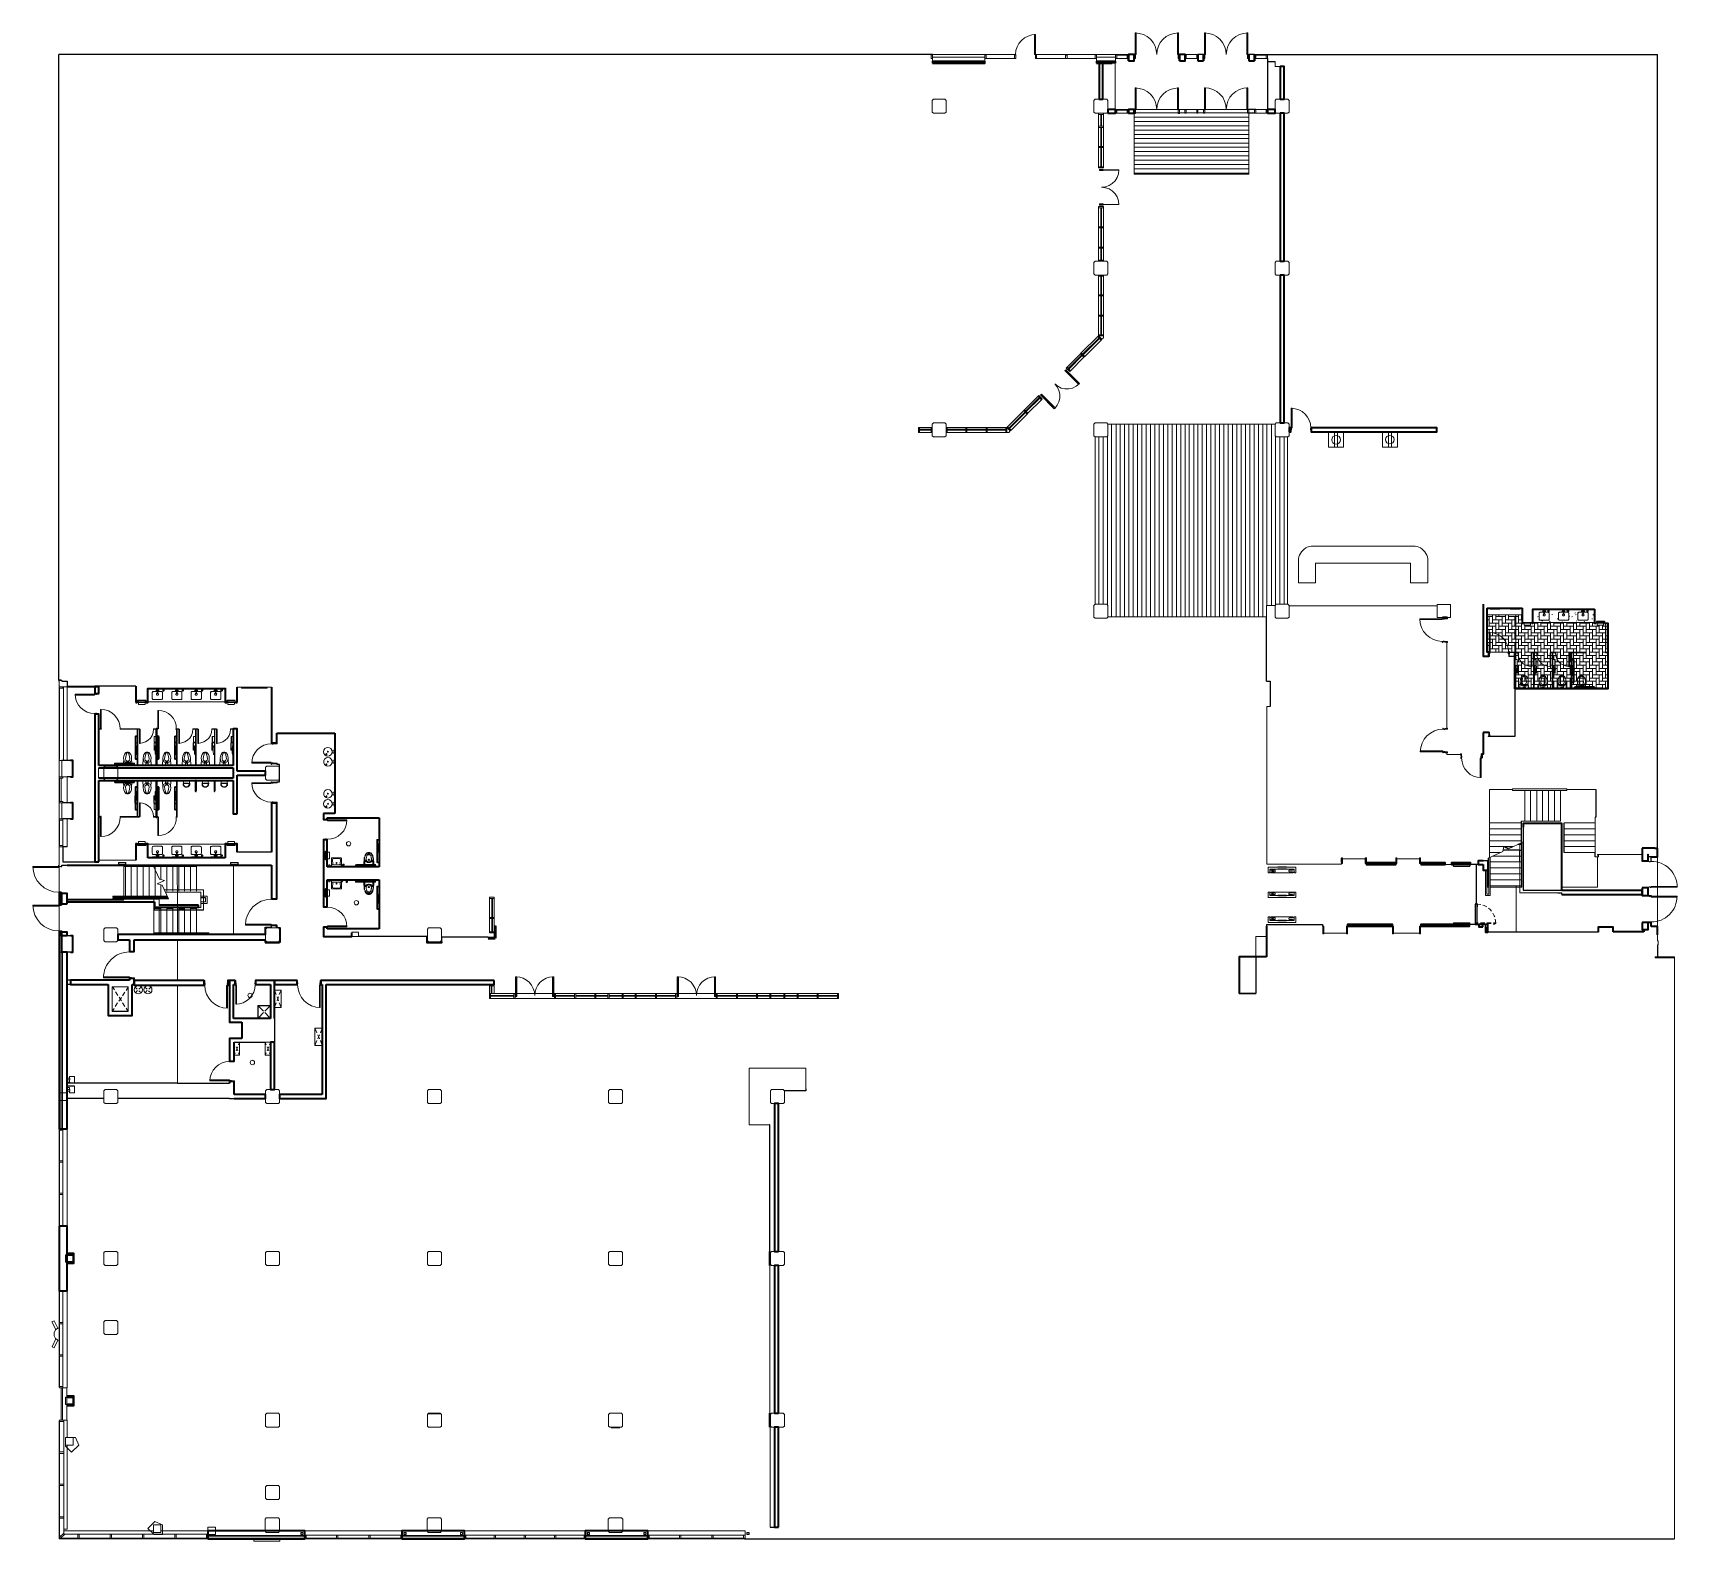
# Model space of a CAD drawing. Header units: inches. Extents: x 41 to 295, y 38 to 271.
import ezdxf

# ---------------------------------------------------------------- set-up
doc = ezdxf.new("R2010")
doc.units = ezdxf.units.IN
doc.header["$MEASUREMENT"] = 0

msp = doc.modelspace()

# ---------------------------------------------------------------- linework, layer by layer
for p, q in [((180.3, 267.91), (45.26, 267.91)), ((45.26, 171.25), (45.26, 267.91)), ((219.5, 267.91), (219.5, 267.82)), ((221.1, 267.91), (221.1, 267.82)), ((222.17, 267.89), (221.3, 267.89)), ((230.04, 267.89), (229.17, 267.89)), ((232, 267.91), (292.3, 267.91)), ((232.11, 267.31), (232.05, 267.31)), ((232.11, 266.83), (232.11, 267.31)), ((232.11, 259.48), (232.11, 266.83)), ((232.11, 266.83), (233.24, 266.83)), ((292.3, 145.3), (292.3, 267.91)), ((208.57, 266.56), (208.02, 266.56)), ((233.9, 266.08), (233.99, 266.08)), ((230.26, 259.43), (229.17, 259.43)), ((231.84, 259.43), (232.05, 259.43)), ((232.11, 259.48), (232.11, 259.43)), ((230.04, 258.83), (229.17, 258.83)), ((201.1, 218.97), (201.11, 218.98)), ((231.89, 171.08), (231.89, 181.03)), ((235.43, 182.7), (235.38, 182.7)), ((258.2, 182.7), (258.26, 182.7)), ((270.97, 182.22), (269.55, 182.22)), ((270.99, 182.26), (271.06, 182.26)), ((272.82, 180.12), (271.57, 180.12)), ((269.49, 174.97), (270.26, 174.97)), ((45.76, 171.09), (46.56, 171.09)), ((46.56, 171.09), (46.56, 170.24)), ((57.17, 170.33), (51.43, 170.33)), ((51.43, 170.33), (51.43, 170.26)), ((231.89, 171.08), (232.44, 171.08)), ((232.44, 171.08), (232.44, 167.2)), ((77.49, 170.04), (77.49, 170.08)), ((270.26, 169.87), (270.26, 162.54)), ((51.82, 163.75), (51.73, 163.75)), ((51.82, 163.66), (51.73, 163.66)), ((51.82, 163.75), (51.82, 163.66)), ((63.25, 162.49), (63.29, 162.51)), ((270.26, 162.54), (266.33, 162.54)), ((47.06, 158.83), (45.72, 158.83)), ((79.38, 158.24), (78.97, 158.24)), ((79.38, 155.57), (79.38, 158.24)), ((47.06, 156.32), (46.56, 156.32)), ((66.49, 155.8), (66.4, 155.8)), ((79, 155.57), (79.38, 155.57)), ((282.76, 154.36), (282.76, 150.1)), ((47.06, 152.32), (45.9, 152.32)), ((46.56, 152.36), (46.56, 152.32)), ((51.82, 150.17), (51.73, 150.17)), ((51.73, 150.08), (51.82, 150.08)), ((51.82, 150.08), (51.82, 150.17)), ((60, 152.23), (60, 152.25)), ((60.66, 150.08), (60.57, 150.08)), ((282.76, 150.1), (282.67, 150.1)), ((47.06, 149.83), (45.9, 149.83)), ((271.22, 149.46), (271.22, 146.11)), ((271.56, 148.52), (271.56, 138.81)), ((277.88, 144.62), (277.88, 149.21)), ((46.56, 145.49), (45.9, 145.49)), ((45.9, 145.49), (45.9, 143.16)), ((72.59, 146.01), (72.59, 145.99)), ((271.06, 144.98), (268.44, 144.98)), ((268.57, 145.53), (268.58, 145.53)), ((268.59, 145.56), (269.3, 145.21)), ((268.66, 145.53), (269.98, 145.53)), ((271.34, 145.88), (270.74, 145.88)), ((271.06, 144.07), (271.06, 144.98)), ((271.06, 144.98), (271.34, 144.98)), ((271.34, 139.5), (271.34, 146.17)), ((271.34, 144.98), (271.34, 145.88)), ((271.36, 139.25), (271.36, 146.17)), ((271.5, 146.24), (271.56, 146.27)), ((292.3, 145.3), (291.88, 145.3)), ((45.26, 142.49), (45.26, 142.65)), ((45.26, 142.65), (45.3, 142.65)), ((45.4, 142.49), (45.26, 142.49)), ((45.56, 142.44), (45.56, 142.49)), ((45.56, 142.49), (45.76, 142.49)), ((45.76, 142.49), (45.76, 142.65)), ((45.76, 142.65), (46.56, 142.65)), ((45.9, 143.16), (50.88, 143.16)), ((60.14, 142.44), (55.31, 142.44)), ((59.77, 143.91), (59.77, 143.95)), ((78.13, 144.66), (72.84, 144.66)), ((234.97, 142.36), (233.64, 142.36)), ((243.47, 142.81), (243.47, 142.95)), ((243.47, 142.95), (243.48, 142.95)), ((243.48, 143.11), (243.48, 143.77)), ((243.63, 143.66), (243.48, 143.66)), ((247.13, 143.66), (247.15, 143.66)), ((247.32, 143.11), (247.32, 143.77)), ((251.88, 143.77), (251.88, 143.11)), ((252.05, 143.66), (252.04, 143.66)), ((255.56, 143.66), (255.56, 143.82)), ((255.7, 143.11), (255.7, 143.77)), ((255.7, 142.95), (255.72, 142.95)), ((264.02, 142.76), (263.41, 142.76)), ((264.59, 142.76), (264.02, 142.76)), ((264.27, 142.74), (264.27, 142.76)), ((264.34, 142.74), (264.34, 142.76)), ((266.1, 143.36), (265.39, 143.36)), ((266.1, 141.92), (266.1, 143.36)), ((266.88, 144.07), (266.86, 144.07)), ((271.06, 143.16), (271.06, 144.07)), ((271.06, 144.07), (271.06, 144.07)), ((282.67, 143.98), (282.67, 144.62)), ((283.02, 144.3), (283.02, 144.2)), ((283.18, 144.2), (283.02, 144.2)), ((283.18, 143.98), (283.18, 144.2)), ((289.9, 144.36), (289.96, 144.36)), ((290.84, 143.41), (290.84, 144.39)), ((290.84, 144.39), (290.88, 144.39)), ((291.31, 143.96), (290.88, 143.96)), ((291.34, 143.41), (291.34, 143.96)), ((234.97, 142.04), (233.64, 142.04)), ((55.31, 137.32), (55.31, 137.44)), ((67.95, 137.64), (67.24, 137.64)), ((234.97, 137.99), (233.64, 137.99)), ((234.97, 137.65), (233.64, 137.65)), ((271.56, 138.81), (277.51, 138.81)), ((276.91, 138.38), (277.51, 138.38)), ((277.51, 138.13), (277.51, 138.38)), ((290.84, 139.25), (290.84, 139.16)), ((291.2, 139.25), (291.34, 139.25)), ((60.05, 135.72), (60.05, 135.98)), ((67.61, 135.72), (60.05, 135.72)), ((63.8, 135.95), (64.71, 135.95)), ((66.56, 135.95), (65.64, 135.95)), ((264.18, 136.76), (264.18, 136.64)), ((264.18, 133.64), (264.18, 136.64)), ((264.37, 136.55), (264.37, 136.52)), ((264.43, 133.64), (264.43, 136.64)), ((77.14, 133.08), (78.13, 133.08)), ((78.13, 133.08), (78.13, 133.24)), ((78.97, 133.08), (78.97, 133.03)), ((78.97, 133.03), (79.47, 133.03)), ((79.47, 133), (79.47, 133.03)), ((112.68, 133.3), (112.55, 133.3)), ((231.89, 133.48), (240.55, 133.48)), ((231.89, 133.48), (231.89, 133.23)), ((234.97, 134.13), (233.64, 134.13)), ((234.97, 133.81), (233.64, 133.81)), ((240.55, 133.48), (240.55, 133.23)), ((240.55, 133.23), (240.57, 133.23)), ((240.55, 133.23), (240.57, 133.23)), ((255.72, 133.23), (255.7, 133.23)), ((263.79, 133.48), (263.27, 133.48)), ((264.14, 133.48), (263.79, 133.48)), ((264.14, 133.48), (264.71, 133.48)), ((264.2, 133.53), (264.2, 133.48)), ((264.41, 133.53), (264.41, 133.48)), ((265.72, 133.48), (265.32, 133.48)), ((265.72, 133.14), (265.72, 133.48)), ((283.13, 132.34), (266.08, 132.34)), ((290.2, 132.59), (290.2, 132.75)), ((47.06, 131.75), (46.56, 131.75)), ((77.14, 130.74), (77.14, 131.11)), ((79.47, 130.74), (79.38, 130.74)), ((102.13, 131.63), (91.56, 131.63)), ((104.46, 130.83), (104.46, 131.61)), ((104.46, 131.61), (111.61, 131.61)), ((111.61, 131.61), (111.61, 131.41)), ((292.3, 130.35), (292.3, 128.5)), ((47.06, 129.24), (46.56, 129.24)), ((230.22, 128.52), (230.22, 122.83)), ((47.08, 124.92), (46.56, 124.92)), ((72.44, 124.87), (72.44, 124.84)), ((47.08, 124.23), (46.56, 124.23)), ((230.22, 122.83), (227.66, 122.83)), ((227.66, 122.83), (230.22, 122.83)), ((55.98, 120.07), (53.49, 120.07)), ((78.6, 119), (78.6, 115.31)), ((72.37, 115.31), (77.17, 115.31)), ((47.68, 109), (46.56, 109)), ((47.68, 108.53), (46.56, 108.53)), ((63.63, 109), (47.68, 109)), ((63.63, 109), (71.66, 109)), ((160.68, 107.8), (157.39, 107.8)), ((160.68, 108.14), (160.68, 107.8)), ((52.21, 106.61), (46.56, 106.61)), ((52.21, 106.61), (52.21, 106.61)), ((71.66, 106.61), (54.38, 106.61)), ((71.66, 106.61), (72.37, 106.61)), ((155.13, 102.54), (155.08, 102.54)), ((155.13, 82.99), (155.13, 102.54)), ((155.16, 82.99), (155.13, 82.99)), ((46.56, 61.92), (46.51, 61.92)), ((155.16, 55.82), (155.18, 55.82)), ((151.25, 38.58), (294.93, 38.58)), ((155.18, 40.41), (155.84, 40.41))]:
    msp.add_line(p, q)
at = {"color": 7, "lineweight": 9}
for points in [[(193.12, 267.91), (193.17, 268.52), (193.35, 269.08), (193.64, 269.64), (194.03, 270.1), (194.49, 270.49), (195.04, 270.77), (195.61, 270.95), (196.21, 271.02), (196.21, 267.91)], [(193.12, 267.91), (193.17, 268.52), (193.35, 269.1), (193.64, 269.64), (194.03, 270.1), (194.49, 270.49), (195.04, 270.77), (195.61, 270.95), (196.21, 271.02)], [(196.04, 267.91), (196.04, 271.02), (196.21, 271.02)], [(196.04, 270.84), (196.21, 270.84)], [(196.11, 270.84), (196.11, 268.09)], [(196.12, 268.09), (196.12, 270.84)], [(196.14, 268.09), (196.14, 270.84)], [(211.75, 267.91), (211.75, 271.25), (211.59, 271.25)], [(211.59, 271.25), (211.59, 267.91)], [(214.93, 267.91), (214.86, 268.57), (214.67, 269.19), (214.36, 269.76), (213.96, 270.28), (213.44, 270.68), (212.87, 271), (212.23, 271.18), (211.59, 271.25)], [(211.75, 271.11), (211.59, 271.11)], [(211.63, 268.16), (211.63, 271.11)], [(211.68, 271.11), (211.68, 268.16)], [(218.13, 267.91), (218.13, 271.25), (218.28, 271.25), (218.28, 267.91)], [(218.13, 271.11), (218.28, 271.11)], [(218.17, 271.11), (218.17, 268.16)], [(218.22, 268.16), (218.22, 271.11)], [(222.47, 267.91), (222.47, 271.25), (222.33, 271.25)], [(222.33, 271.25), (222.33, 267.91)], [(222.47, 271.11), (222.33, 271.11)], [(222.38, 268.16), (222.38, 271.11)], [(222.42, 271.11), (222.42, 268.16)], [(225.67, 267.91), (225.74, 268.57), (225.92, 269.19), (226.24, 269.76), (226.65, 270.28), (227.15, 270.68), (227.73, 271), (228.36, 271.18), (229.01, 271.25)], [(228.85, 267.91), (228.85, 271.25), (229.01, 271.25)], [(228.85, 271.11), (229.01, 271.11)], [(228.92, 271.11), (228.92, 268.16)], [(228.96, 268.16), (228.96, 271.11)], [(229.01, 271.25), (229.01, 267.91)], [(188.39, 267.82), (188.39, 267.91)], [(188.39, 267.91), (193.17, 267.91)], [(193.17, 267.31), (188.39, 267.31)], [(193.17, 267.91), (193.17, 267.82), (193.17, 267.31)], [(196.04, 268.09), (196.21, 268.09)], [(196.04, 267.91), (196.21, 267.91)], [(196.18, 267.31), (196.18, 267.82), (196.18, 267.91), (200.96, 267.91)], [(200.96, 267.31), (196.18, 267.31)], [(200.96, 267.91), (205.64, 267.91)], [(205.64, 267.31), (200.96, 267.31)], [(208.76, 267.31), (208.76, 267.82)], [(210.35, 267.31), (208.76, 267.31)], [(211.75, 268.16), (211.59, 268.16)], [(218.13, 268.16), (218.28, 268.16)], [(218.13, 267.91), (218.28, 267.91)], [(221.1, 267.91), (219.5, 267.91)], [(221.1, 267.31), (219.5, 267.31), (219.5, 267.82)], [(221.1, 267.82), (221.1, 267.31)], [(222.47, 268.16), (222.33, 268.16)], [(222.47, 267.91), (222.33, 267.91)], [(228.85, 268.16), (229.01, 268.16)], [(231.84, 267.31), (230.26, 267.31), (230.26, 267.82)], [(231.84, 267.82), (231.84, 267.31)], [(211.75, 259.41), (211.75, 262.76), (211.59, 262.76)], [(211.59, 262.76), (211.59, 259.41)], [(214.93, 259.41), (214.86, 260.07), (214.67, 260.69), (214.36, 261.26), (213.96, 261.78), (213.44, 262.19), (212.87, 262.51), (212.23, 262.68), (211.59, 262.76)], [(211.75, 262.61), (211.59, 262.61)], [(211.63, 259.66), (211.63, 262.61)], [(211.68, 262.61), (211.68, 259.66)], [(218.13, 259.41), (218.13, 262.76), (218.28, 262.76), (218.28, 259.41)], [(218.13, 262.61), (218.28, 262.61)], [(218.17, 262.61), (218.17, 259.66)], [(218.22, 259.66), (218.22, 262.61)], [(222.47, 259.43), (222.47, 262.77), (222.33, 262.77)], [(222.33, 262.77), (222.33, 259.43)], [(222.47, 262.63), (222.33, 262.63)], [(222.38, 259.68), (222.38, 262.63)], [(222.44, 262.63), (222.44, 259.68)], [(225.67, 259.43), (225.74, 260.09), (225.94, 260.71), (226.24, 261.3), (226.65, 261.8), (227.16, 262.2), (227.73, 262.52), (228.37, 262.72), (229.01, 262.77)], [(228.85, 259.43), (228.85, 262.77), (229.01, 262.77)], [(228.85, 262.63), (229.01, 262.63)], [(228.92, 262.63), (228.92, 259.68)], [(228.96, 259.68), (228.96, 262.63)], [(229.01, 262.77), (229.01, 259.43)], [(208.76, 259.43), (210.35, 259.43)], [(208.76, 258.83), (208.76, 259.34)], [(210.35, 259.34), (208.76, 259.34), (210.35, 259.34), (210.35, 258.83)], [(210.76, 259.43), (209.65, 259.43), (208.98, 259.43)], [(211.75, 259.66), (211.59, 259.66)], [(218.13, 259.66), (218.28, 259.66)], [(218.13, 259.41), (218.28, 259.41)], [(219.5, 259.43), (221.1, 259.43)], [(219.5, 258.83), (219.5, 259.34)], [(222.47, 259.68), (222.33, 259.68)], [(222.47, 259.43), (222.33, 259.43)], [(228.85, 259.68), (229.01, 259.68)], [(230.26, 259.43), (231.84, 259.43)], [(230.26, 258.83), (230.26, 259.34)], [(232.05, 259.18), (232.05, 259.18)], [(205.92, 256.84), (205.92, 258.67)], [(205.92, 253.71), (205.92, 256.66)], [(206.68, 258.67), (206.68, 256.84), (206.49, 256.84)], [(206.68, 253.71), (206.68, 256.66)], [(210.35, 258.83), (208.76, 258.83)], [(211.43, 258.92), (229.17, 258.92)], [(211.43, 258.24), (229.17, 258.24)], [(211.43, 257.58), (229.17, 257.58)], [(211.43, 256.91), (229.17, 256.91)], [(231.84, 258.83), (230.26, 258.83)], [(211.43, 256.25), (229.17, 256.25)], [(211.43, 255.57), (229.17, 255.57)], [(211.43, 254.92), (229.17, 254.92)], [(211.43, 254.24), (229.17, 254.24)], [(205.92, 250.58), (205.92, 253.53)], [(206.68, 250.58), (206.68, 253.53)], [(211.43, 253.58), (229.17, 253.58)], [(211.43, 252.91), (229.17, 252.91)], [(211.43, 252.25), (229.17, 252.25)], [(211.43, 251.57), (229.17, 251.57)], [(206.06, 250.17), (206.06, 250.1)], [(206.65, 250.17), (206.06, 250.17)], [(206.06, 250.1), (206.06, 250.06)], [(206.06, 250.1), (209.07, 250.1), (209.07, 250.06)], [(206.06, 249.99), (206.65, 249.99), (206.65, 250.06)], [(206.06, 250.06), (206.06, 249.99)], [(209.07, 250.06), (206.06, 250.06)], [(209.07, 250.08), (209, 249.49), (208.8, 248.92), (208.48, 248.41), (208.05, 248), (207.56, 247.68), (206.99, 247.48), (206.4, 247.41), (206.99, 247.34), (207.56, 247.15), (208.05, 246.83), (208.48, 246.4), (208.8, 245.9), (209, 245.33), (209.07, 244.75)], [(206.65, 250.1), (206.65, 250.17)], [(211.43, 250.92), (229.17, 250.92)], [(211.43, 250.24), (229.17, 250.24)], [(211.43, 249.58), (229.17, 249.58)], [(205.92, 241.28), (205.92, 244.25)], [(206.06, 244.84), (206.65, 244.84), (206.65, 244.76)], [(206.06, 244.76), (206.06, 244.84)], [(206.06, 244.73), (206.06, 244.76)], [(206.06, 244.73), (209.07, 244.73), (209.07, 244.76)], [(209.07, 244.76), (206.06, 244.76)], [(206.06, 244.66), (206.65, 244.66), (206.65, 244.73)], [(206.06, 244.66), (206.06, 244.73)], [(206.68, 241.28), (206.68, 244.25)], [(205.92, 240.94), (205.92, 241.12)], [(205.92, 238.17), (205.92, 240.94)], [(206.68, 240.94), (206.68, 241.12)], [(206.68, 238.17), (206.68, 240.94)], [(205.92, 236.16), (205.92, 237.99)], [(206.68, 236.16), (206.68, 237.99)], [(205.92, 230.79), (205.92, 233.67)], [(206.68, 230.79), (206.68, 233.67)], [(205.92, 227.66), (205.92, 230.61)], [(206.68, 227.66), (206.68, 230.61)], [(205.92, 224.84), (205.92, 227.5)], [(206.68, 224.84), (206.68, 227.5)], [(205.81, 224.34), (203.27, 221.8)], [(206.35, 223.8), (203.8, 221.28)], [(205.92, 224.62), (205.92, 224.84)], [(206.45, 223.93), (206.68, 224.14)], [(206.68, 224.62), (206.68, 224.84)], [(206.68, 224.44), (206.68, 224.14)], [(203.16, 221.69), (201.07, 219.59)], [(203.68, 221.16), (201.6, 219.06)], [(200.87, 219.22), (200.75, 219.08)], [(202.86, 216.96), (200.75, 219.08)], [(202.86, 216.96), (203, 217.08), (200.87, 219.22)], [(200.98, 218.84), (201.1, 218.97)], [(202.68, 217.24), (201.03, 218.9)], [(202.7, 217.28), (201.06, 218.92)], [(199.16, 213.24), (199.54, 213.72), (199.79, 214.26), (199.93, 214.84), (199.93, 215.43), (199.79, 216.02), (199.54, 216.55), (199.16, 217.01), (199.63, 216.66), (200.16, 216.39), (200.75, 216.25), (201.35, 216.25), (201.92, 216.39), (202.47, 216.66), (202.93, 217.01)], [(202.63, 217.19), (202.76, 217.32)], [(196.59, 215.11), (194.49, 213.03)], [(197.12, 214.58), (195.02, 212.5)], [(196.98, 215.31), (197.1, 215.43)], [(199.22, 213.32), (199.09, 213.19), (196.98, 215.31)], [(199.22, 213.32), (197.1, 215.43)], [(197.21, 215.08), (197.33, 215.2)], [(198.92, 213.48), (197.26, 215.13)], [(198.93, 213.49), (197.28, 215.15)], [(198.86, 213.42), (198.99, 213.55)], [(194.38, 212.91), (191.88, 210.4)], [(194.92, 212.37), (192.41, 209.87)], [(235.72, 213.26), (236.3, 213.19), (236.87, 213.03), (237.39, 212.75), (237.85, 212.37), (238.22, 211.91), (238.49, 211.4), (238.67, 210.83), (238.72, 210.24)], [(178.26, 210.29), (180.05, 210.29)], [(178.26, 209.53), (180.05, 209.53)], [(185.42, 210.29), (182.54, 210.29)], [(185.42, 209.53), (182.54, 209.53)], [(188.55, 210.29), (185.6, 210.29)], [(188.55, 209.53), (185.6, 209.53)], [(190.76, 210.29), (188.71, 210.29)], [(190.76, 209.53), (188.71, 209.53)], [(191.59, 210.29), (190.76, 210.29)], [(191.59, 209.53), (190.76, 209.53)], [(191.77, 209.53), (192.07, 209.53)], [(192.28, 209.76), (192.07, 209.53)], [(205.97, 182.99), (205.97, 208.83)], [(206.63, 182.99), (206.63, 208.83)], [(207.31, 182.9), (207.31, 208.92)], [(207.96, 181.03), (207.96, 210.79)], [(208.64, 181.03), (208.64, 210.79)], [(209.3, 181.03), (209.3, 210.79)], [(209.97, 181.03), (209.97, 210.79)], [(210.63, 181.03), (210.63, 210.79)], [(211.31, 181.03), (211.31, 210.79)], [(211.96, 181.03), (211.96, 210.79)], [(212.64, 181.03), (212.64, 210.79)], [(213.3, 181.03), (213.3, 210.79)], [(213.97, 181.03), (213.97, 210.79)], [(214.63, 181.03), (214.63, 210.79)], [(215.31, 181.03), (215.31, 210.79)], [(215.96, 181.03), (215.96, 210.79)], [(216.64, 181.03), (216.64, 210.79)], [(217.3, 181.03), (217.3, 210.79)], [(217.97, 181.03), (217.97, 210.79)], [(218.63, 181.03), (218.63, 210.79)], [(219.31, 181.03), (219.31, 210.79)], [(219.96, 181.03), (219.96, 210.79)], [(220.64, 181.03), (220.64, 210.79)], [(221.3, 181.03), (221.3, 210.79)], [(221.97, 181.03), (221.97, 210.79)], [(222.63, 181.03), (222.63, 210.79)], [(223.31, 181.03), (223.31, 210.79)], [(223.96, 181.03), (223.96, 210.79)], [(224.64, 181.03), (224.64, 210.79)], [(225.3, 181.03), (225.3, 210.79)], [(225.97, 181.03), (225.97, 210.79)], [(226.63, 181.03), (226.63, 210.79)], [(227.31, 181.03), (227.31, 210.79)], [(227.96, 181.03), (227.96, 210.79)], [(228.64, 181.03), (228.64, 210.79)], [(229.3, 181.03), (229.3, 210.79)], [(229.97, 181.03), (229.97, 210.79)], [(230.63, 181.03), (230.63, 210.79)], [(231.31, 181.03), (231.31, 210.79)], [(231.96, 182.81), (231.96, 210.79)], [(232.64, 182.81), (232.64, 210.79)], [(233.3, 182.9), (233.3, 208.92)], [(233.97, 182.99), (233.97, 208.83)], [(234.63, 182.99), (234.63, 208.83)], [(241.48, 207.25), (241.48, 209.58), (243.8, 209.58)], [(242.4, 209.58), (242.4, 207.25)], [(242.86, 209.58), (242.86, 207.25)], [(243.8, 209.58), (243.8, 207.25)], [(249.8, 207.25), (249.8, 209.58), (252.14, 209.58)], [(250.74, 209.58), (250.74, 207.25)], [(251.2, 209.58), (251.2, 207.25)], [(252.14, 209.58), (252.14, 207.25)], [(241.48, 207.25), (243.8, 207.25)], [(249.8, 207.25), (252.14, 207.25)], [(254.08, 191.98), (239.57, 191.98)], [(237.32, 186.31), (239.32, 186.31)], [(237.4, 186.31), (237.49, 186.31)], [(237.49, 186.31), (239.32, 186.31)], [(256.16, 186.31), (254.33, 186.31), (256.32, 186.31)], [(256.16, 186.31), (256.23, 186.31)], [(255.56, 180.75), (255.63, 180.05), (255.82, 179.4), (256.14, 178.79), (256.59, 178.26), (257.12, 177.83), (257.72, 177.51), (258.38, 177.32), (259.06, 177.24)], [(267.72, 182.26), (267.72, 182.35), (266.72, 182.35), (265.99, 182.35), (265.99, 181.33), (271.38, 181.33), (271.38, 182.35)], [(266.44, 182.38), (266.44, 182.38)], [(266.47, 182.26), (266.47, 182.22)], [(267.91, 182.22), (267.89, 182.22), (266.56, 182.22), (266.54, 182.22), (266.52, 182.22), (266.54, 182.22), (266.56, 182.22)], [(267.06, 182.35), (266.72, 182.35)], [(266.72, 182.35), (266.72, 182.26)], [(267.72, 182.26), (266.72, 182.26)], [(267.72, 182.35), (267.38, 182.35)], [(270.81, 182.26), (270.81, 182.35), (269.8, 182.35), (267.72, 182.35)], [(267.91, 182.26), (267.89, 182.26)], [(267.89, 182.26), (267.91, 182.26)], [(267.89, 182.22), (267.91, 182.22)], [(267.96, 182.22), (267.96, 182.26)], [(268.62, 182.36), (268.62, 182.38)], [(270.97, 182.26), (269.64, 182.26), (269.62, 182.26), (269.6, 182.26), (269.58, 182.26), (269.56, 182.26), (269.55, 182.26), (269.55, 182.22)], [(269.56, 182.26), (269.58, 182.26), (269.6, 182.26), (269.62, 182.26), (269.64, 182.26), (270.97, 182.26), (270.99, 182.26), (270.97, 182.26)], [(270.13, 182.35), (269.8, 182.35)], [(269.8, 182.35), (269.8, 182.26)], [(270.81, 182.26), (269.8, 182.26)], [(270.81, 182.35), (270.47, 182.35)], [(271.38, 182.35), (270.81, 182.35)], [(270.97, 182.22), (270.99, 182.22), (271, 182.22), (271.02, 182.22), (271.04, 182.22), (271.06, 182.22), (271.06, 182.26)], [(275.31, 182.17), (275.31, 182.24), (274.29, 182.24), (273.05, 182.24), (273.05, 180.16), (282.56, 180.16), (282.56, 182.24)], [(273.76, 181.05), (273.87, 181.07)], [(275.57, 181.65), (275.59, 181.58), (275.59, 180.66), (275.57, 180.6), (275.54, 180.55), (275.48, 180.52), (275.43, 180.5), (274.17, 180.5), (274.12, 180.52), (274.06, 180.55), (274.03, 180.6), (274.01, 180.66), (274.01, 181.58), (274.03, 181.64), (274.06, 181.69), (274.12, 181.72), (274.17, 181.74), (274.76, 181.74)], [(274.01, 181.58), (274.03, 181.64), (274.06, 181.69), (274.12, 181.72), (274.17, 181.74), (274.1, 181.72)], [(274.03, 181.65), (274.01, 181.6)], [(274.01, 181.56), (274.01, 180.66)], [(274.17, 180.5), (274.12, 180.52), (274.06, 180.55), (274.03, 180.6), (274.01, 180.66), (274.03, 180.59)], [(274.04, 182.17), (274.04, 182.12)], [(275.54, 182.12), (275.52, 182.12), (275.5, 182.12), (275.48, 182.12), (275.47, 182.12), (274.13, 182.12), (274.12, 182.12), (274.1, 182.12), (274.08, 182.12), (274.06, 182.12), (274.04, 182.12), (274.06, 182.12), (274.08, 182.12), (274.1, 182.12), (274.12, 182.12), (274.13, 182.12), (275.47, 182.12), (275.48, 182.12), (275.47, 182.12), (275.47, 182.04)], [(274.08, 181.71), (274.04, 181.67)], [(274.04, 180.57), (274.08, 180.53)], [(274.1, 180.52), (274.15, 180.5)], [(274.13, 182.17), (274.12, 182.17), (274.13, 182.17)], [(274.13, 182.17), (274.12, 182.17), (274.13, 182.17)], [(274.13, 182.12), (274.12, 182.12), (274.13, 182.12)], [(275.48, 182.12), (275.47, 182.12), (274.13, 182.12), (274.12, 182.12), (274.13, 182.12)], [(274.17, 181.74), (274.76, 181.74)], [(274.17, 180.5), (275.43, 180.5)], [(275.31, 182.17), (274.29, 182.17)], [(274.44, 180.39), (274.52, 180.46)], [(274.65, 181.97), (274.6, 181.97)], [(274.6, 181.85), (274.65, 181.85)], [(274.67, 181.96), (274.65, 181.96)], [(274.65, 181.87), (274.67, 181.87)], [(274.65, 181.33), (274.65, 181.37), (274.67, 181.42), (274.68, 181.44), (274.72, 181.48), (274.76, 181.49)], [(274.84, 181.49), (274.88, 181.48), (274.92, 181.44), (274.93, 181.42), (274.95, 181.37), (274.95, 181.33), (274.95, 181.3), (274.93, 181.26), (274.92, 181.23), (274.88, 181.21), (274.84, 181.19), (274.81, 181.19), (274.76, 181.19), (274.72, 181.21), (274.68, 181.23), (274.67, 181.26), (274.65, 181.3), (274.65, 181.33)], [(274.93, 181.97), (274.67, 181.97)], [(274.67, 181.85), (274.76, 181.85)], [(274.76, 181.92), (274.76, 181.88), (274.76, 181.83), (274.76, 181.74), (274.76, 181.65), (274.76, 181.55), (274.76, 181.48)], [(274.81, 181.44), (274.79, 181.44), (274.77, 181.44), (274.77, 181.46), (274.76, 181.46), (274.76, 181.48)], [(274.81, 181.44), (274.83, 181.44), (274.84, 181.46), (274.84, 181.48), (274.84, 181.55), (274.84, 181.65), (274.84, 181.74), (274.84, 181.83), (274.84, 181.88), (274.84, 181.92)], [(274.83, 181.85), (274.93, 181.85)], [(275.43, 181.74), (274.84, 181.74), (275.43, 181.74), (275.48, 181.72), (275.54, 181.69), (275.57, 181.64), (275.59, 181.58)], [(274.95, 181.96), (274.93, 181.96)], [(274.93, 181.87), (274.95, 181.87)], [(275, 181.97), (274.95, 181.97)], [(274.95, 181.85), (275, 181.85)], [(277.64, 182.24), (277.3, 182.24), (275.31, 182.24)], [(275.59, 181.58), (275.57, 181.64), (275.54, 181.69), (275.48, 181.72), (275.43, 181.74)], [(275.59, 180.66), (275.57, 180.6), (275.54, 180.55), (275.48, 180.52), (275.43, 180.5), (275.5, 180.52)], [(275.5, 181.72), (275.45, 181.74)], [(275.48, 182.22), (275.47, 182.22), (275.47, 182.17)], [(275.47, 182.17), (275.48, 182.17), (275.48, 182.22)], [(275.47, 182.12), (275.48, 182.12), (275.5, 182.12), (275.52, 182.12), (275.54, 182.12), (275.56, 182.12), (275.56, 182.17)], [(275.48, 182.17), (275.47, 182.17), (275.48, 182.17), (275.5, 182.17), (275.52, 182.17), (275.54, 182.17), (275.56, 182.17)], [(275.54, 182.17), (275.52, 182.17), (275.5, 182.17), (275.48, 182.17), (275.47, 182.17)], [(275.47, 182.12), (275.48, 182.12)], [(275.48, 182.04), (275.48, 182.12)], [(275.56, 181.67), (275.52, 181.71)], [(275.52, 180.53), (275.56, 180.57)], [(275.57, 180.59), (275.59, 180.64)], [(275.59, 180.66), (275.59, 181.56)], [(276.04, 181.35), (276.05, 181.46)], [(276.87, 180.66), (276.85, 180.76)], [(277.01, 181.35), (277, 181.39)], [(278.58, 181.65), (278.6, 181.58), (278.6, 180.66), (278.58, 180.6), (278.54, 180.55), (278.49, 180.52), (278.44, 180.5), (277.17, 180.5), (277.12, 180.52), (277.07, 180.55), (277.03, 180.6), (277.01, 180.66), (277.01, 181.58), (277.03, 181.64), (277.07, 181.69), (277.12, 181.72), (277.17, 181.74), (277.76, 181.74)], [(277.01, 181.58), (277.03, 181.64), (277.07, 181.69), (277.12, 181.72), (277.17, 181.74), (277.1, 181.72)], [(277.03, 181.65), (277.01, 181.6)], [(277.01, 181.56), (277.01, 180.66)], [(277.17, 180.5), (277.12, 180.52), (277.07, 180.55), (277.03, 180.6), (277.01, 180.66), (277.03, 180.59)], [(278.47, 182.17), (277.14, 182.17), (277.12, 182.17), (277.1, 182.17), (277.08, 182.17), (277.07, 182.17), (277.05, 182.17), (277.05, 182.12)], [(277.05, 182.12), (277.07, 182.12), (277.08, 182.12), (277.1, 182.12), (277.12, 182.12), (277.14, 182.12), (278.47, 182.12), (278.49, 182.12), (278.47, 182.12), (277.14, 182.12)], [(277.08, 181.71), (277.05, 181.67)], [(277.05, 180.57), (277.08, 180.53)], [(277.07, 182.17), (277.08, 182.17), (277.1, 182.17), (277.12, 182.17), (277.14, 182.17), (278.47, 182.17), (278.49, 182.17), (278.47, 182.17)], [(277.07, 182.12), (277.08, 182.12), (277.1, 182.12), (277.12, 182.12), (277.14, 182.12)], [(277.1, 180.52), (277.16, 180.5)], [(277.14, 182.17), (277.12, 182.17), (277.14, 182.17)], [(277.14, 182.17), (277.12, 182.17), (277.14, 182.17)], [(277.14, 182.12), (277.12, 182.12), (277.14, 182.12)], [(278.49, 182.12), (278.47, 182.12), (277.14, 182.12), (277.12, 182.12), (277.14, 182.12)], [(277.17, 181.74), (277.76, 181.74)], [(277.17, 180.5), (278.44, 180.5)], [(277.3, 182.17), (277.3, 182.24), (278.29, 182.24), (278.29, 182.17)], [(278.29, 182.17), (277.3, 182.17)], [(277.65, 181.97), (277.6, 181.97)], [(277.6, 181.85), (277.65, 181.85)], [(277.67, 181.96), (277.65, 181.96)], [(277.65, 181.87), (277.67, 181.87)], [(277.65, 181.33), (277.65, 181.37), (277.67, 181.42), (277.69, 181.44), (277.72, 181.48), (277.76, 181.49)], [(277.85, 181.49), (277.88, 181.48), (277.9, 181.44), (277.94, 181.42), (277.96, 181.37), (277.96, 181.33), (277.96, 181.3), (277.94, 181.26), (277.9, 181.23), (277.88, 181.21), (277.85, 181.19), (277.8, 181.19), (277.76, 181.19), (277.72, 181.21), (277.69, 181.23), (277.67, 181.26), (277.65, 181.3), (277.65, 181.33)], [(277.94, 181.97), (277.67, 181.97)], [(277.67, 181.85), (277.76, 181.85)], [(277.76, 181.92), (277.76, 181.88), (277.76, 181.83), (277.76, 181.74), (277.76, 181.65), (277.76, 181.55), (277.76, 181.48)], [(277.8, 181.44), (277.78, 181.44), (277.76, 181.46), (277.76, 181.48)], [(277.81, 182.24), (277.8, 182.26)], [(277.8, 181.44), (277.81, 181.44), (277.83, 181.44), (277.83, 181.46), (277.85, 181.46), (277.85, 181.48), (277.85, 181.55), (277.85, 181.65), (277.85, 181.74), (277.85, 181.83), (277.85, 181.88), (277.85, 181.92)], [(277.83, 181.85), (277.94, 181.85)], [(278.44, 181.74), (277.85, 181.74), (278.44, 181.74), (278.49, 181.72), (278.54, 181.69), (278.58, 181.64), (278.6, 181.58)], [(277.96, 181.96), (277.94, 181.96)], [(277.94, 181.87), (277.96, 181.87)], [(278.01, 181.97), (277.96, 181.97)], [(277.96, 181.85), (278.01, 181.85)], [(278.29, 182.24), (277.97, 182.24)], [(278.19, 182.24), (278.15, 182.29)], [(278.26, 182.04), (278.33, 182.12)], [(281.3, 182.17), (281.3, 182.24), (280.3, 182.24), (278.29, 182.24)], [(278.6, 182.24), (278.36, 182.24), (278.6, 182.24)], [(278.44, 182.24), (278.52, 182.24), (278.44, 182.24)], [(278.52, 182.24), (278.52, 182.22), (278.44, 182.22)], [(278.44, 182.22), (278.44, 182.24), (278.52, 182.24)], [(278.6, 181.58), (278.58, 181.64), (278.54, 181.69), (278.49, 181.72), (278.44, 181.74)], [(278.6, 180.66), (278.58, 180.6), (278.54, 180.55), (278.49, 180.52), (278.44, 180.5), (278.51, 180.52)], [(278.51, 181.72), (278.45, 181.74)], [(278.49, 182.22), (278.49, 182.17), (278.47, 182.17)], [(278.49, 182.22), (278.47, 182.22)], [(278.49, 182.22), (278.47, 182.22), (278.47, 182.17)], [(278.47, 182.22), (278.47, 182.22)], [(278.47, 182.04), (278.47, 182.12), (278.49, 182.12)], [(278.49, 182.04), (278.49, 182.12)], [(278.56, 181.67), (278.52, 181.71)], [(278.52, 180.53), (278.56, 180.57)], [(278.56, 182.12), (278.56, 182.17)], [(278.58, 180.59), (278.6, 180.64)], [(278.6, 180.66), (278.6, 181.56)], [(278.6, 181.05), (278.7, 181.17)], [(279.09, 181.05), (279.2, 181.07)], [(279.52, 181.6), (279.63, 181.64)], [(279.63, 181.35), (279.73, 181.39)], [(279.77, 180.39), (279.86, 180.46)], [(281.58, 181.65), (281.6, 181.58), (281.6, 180.66), (281.58, 180.6), (281.55, 180.55), (281.49, 180.52), (281.42, 180.5), (280.18, 180.5), (280.11, 180.52), (280.05, 180.55), (280.02, 180.6), (280.02, 180.66), (280.02, 181.58), (280.02, 181.64), (280.05, 181.69), (280.11, 181.72), (280.18, 181.74), (280.76, 181.74)], [(280.02, 181.58), (280.02, 181.64), (280.05, 181.69), (280.11, 181.72), (280.18, 181.74), (280.11, 181.72)], [(280.04, 181.65), (280.02, 181.6)], [(280.02, 181.56), (280.02, 180.66)], [(280.18, 180.5), (280.11, 180.52), (280.05, 180.55), (280.02, 180.6), (280.02, 180.66), (280.04, 180.59)], [(280.04, 180.57), (280.07, 180.53)], [(281.48, 182.17), (280.14, 182.17), (280.11, 182.17), (280.09, 182.17), (280.07, 182.17), (280.05, 182.17), (280.05, 182.12)], [(281.49, 182.12), (281.48, 182.12), (280.14, 182.12), (280.11, 182.12), (280.09, 182.12), (280.07, 182.12), (280.05, 182.12)], [(280.09, 181.71), (280.05, 181.67)], [(280.07, 182.17), (280.09, 182.17), (280.11, 182.17), (280.14, 182.17), (281.48, 182.17), (281.49, 182.17), (281.48, 182.17)], [(280.07, 182.12), (280.09, 182.12), (280.11, 182.12), (280.14, 182.12)], [(281.49, 182.12), (281.48, 182.12), (280.14, 182.12), (280.12, 182.12), (280.11, 182.12), (280.12, 182.12), (280.14, 182.12)], [(280.11, 180.52), (280.16, 180.5)], [(280.14, 182.12), (281.48, 182.12), (281.49, 182.12), (281.48, 182.12), (281.48, 182.04)], [(280.18, 181.74), (280.76, 181.74)], [(280.18, 180.5), (281.42, 180.5)], [(280.64, 182.24), (280.3, 182.24)], [(280.3, 182.24), (280.3, 182.17)], [(281.3, 182.17), (280.3, 182.17)], [(280.37, 182.26), (280.36, 182.29)], [(280.66, 181.97), (280.59, 181.97)], [(280.59, 181.85), (280.66, 181.85)], [(280.64, 181.33), (280.66, 181.37), (280.68, 181.42), (280.69, 181.44), (280.73, 181.48), (280.76, 181.49)], [(280.84, 181.49), (280.87, 181.48), (280.91, 181.44), (280.94, 181.42), (280.94, 181.37), (280.96, 181.33), (280.94, 181.3), (280.94, 181.26), (280.91, 181.23), (280.87, 181.21), (280.84, 181.19), (280.8, 181.19), (280.76, 181.19), (280.73, 181.21), (280.69, 181.23), (280.68, 181.26), (280.66, 181.3), (280.64, 181.33)], [(280.94, 181.97), (280.66, 181.97)], [(280.66, 181.96), (280.66, 181.96)], [(280.66, 181.87), (280.66, 181.87)], [(280.66, 181.85), (280.76, 181.85)], [(280.76, 181.92), (280.76, 181.88), (280.76, 181.83), (280.76, 181.74), (280.76, 181.65), (280.76, 181.55), (280.76, 181.48)], [(280.8, 181.44), (280.78, 181.44), (280.76, 181.44), (280.76, 181.46), (280.76, 181.48)], [(280.8, 181.44), (280.82, 181.44), (280.84, 181.44), (280.84, 181.46), (280.84, 181.48), (280.84, 181.55), (280.84, 181.65), (280.84, 181.74), (280.84, 181.83), (280.84, 181.88), (280.84, 181.92)], [(280.84, 181.85), (280.94, 181.85)], [(281.42, 181.74), (280.84, 181.74), (281.42, 181.74), (281.49, 181.72), (281.55, 181.69), (281.58, 181.64), (281.6, 181.58)], [(281.01, 181.97), (280.94, 181.97)], [(280.94, 181.96), (280.94, 181.96)], [(280.94, 181.87), (280.94, 181.87)], [(280.94, 181.85), (281.01, 181.85)], [(281.3, 182.24), (280.96, 182.24)], [(282.56, 182.24), (281.3, 182.24)], [(281.48, 182.17), (281.49, 182.17), (281.51, 182.17), (281.53, 182.17), (281.55, 182.17), (281.53, 182.17), (281.51, 182.17), (281.49, 182.17), (281.48, 182.17), (281.33, 182.17)], [(281.6, 182.24), (281.37, 182.24), (281.6, 182.24)], [(281.6, 181.58), (281.58, 181.64), (281.55, 181.69), (281.49, 181.72), (281.42, 181.74)], [(281.6, 180.66), (281.58, 180.6), (281.55, 180.55), (281.49, 180.52), (281.42, 180.5), (281.49, 180.52)], [(281.44, 182.24), (281.53, 182.24), (281.44, 182.24)], [(281.53, 182.24), (281.53, 182.22), (281.44, 182.22)], [(281.44, 182.22), (281.44, 182.24), (281.53, 182.24)], [(281.51, 181.72), (281.46, 181.74)], [(281.49, 182.22), (281.48, 182.22)], [(281.49, 182.22), (281.48, 182.22), (281.48, 182.17)], [(281.48, 182.17), (281.49, 182.17), (281.49, 182.22)], [(281.48, 182.22), (281.48, 182.22)], [(281.48, 182.17), (281.48, 182.17)], [(281.49, 182.04), (281.49, 182.12)], [(281.51, 180.53), (281.56, 180.57)], [(281.56, 181.67), (281.53, 181.71)], [(281.55, 182.12), (281.55, 182.17)], [(281.56, 180.59), (281.58, 180.64)], [(281.6, 180.66), (281.6, 181.56)], [(282.2, 180.66), (282.19, 180.76)], [(282.4, 181.3), (282.33, 181.39)], [(265.99, 179.08), (265.99, 179.09)], [(266.33, 178.61), (266.92, 178.56), (267.47, 178.38), (268, 178.12), (268.44, 177.74), (268.82, 177.28), (269.1, 176.76), (269.26, 176.2), (269.32, 175.61)], [(272.71, 179.77), (272.71, 179.75), (272.69, 179.75), (271.73, 179.75), (271.73, 179.77), (271.72, 179.77), (271.72, 180.05)], [(272.71, 180.05), (272.71, 179.77)], [(273.05, 180.16), (282.56, 180.16)], [(275.64, 180.28), (275.72, 180.37)], [(277.62, 180.18), (277.55, 180.25)], [(278.06, 180.16), (277.96, 180.2)], [(280.98, 180.28), (281.05, 180.37)], [(282.79, 180.07), (282.79, 180.05)], [(284.14, 180.07), (282.79, 180.07)], [(282.79, 180.05), (284.14, 180.05)], [(282.86, 180.34), (282.86, 180.07)], [(284.07, 180.34), (282.86, 180.34)], [(282.86, 180.07), (284.07, 180.07)], [(282.97, 180.05), (282.97, 179.77)], [(282.97, 179.77), (282.99, 179.77), (282.99, 179.75)], [(282.99, 179.75), (283.95, 179.75)], [(283.95, 179.75), (283.96, 179.77)], [(283.96, 179.77), (283.96, 180.05)], [(284.07, 180.07), (284.07, 180.34)], [(284.14, 180.05), (284.14, 180.07)], [(284.3, 178.58), (284.21, 178.58)], [(284.3, 179.95), (284.3, 177.96)], [(284.3, 175.5), (284.3, 175.57), (284.3, 178.58)], [(284.52, 179.68), (284.52, 179.66), (284.52, 179.64), (284.52, 179.63), (284.52, 179.59), (284.52, 176.27), (284.52, 176.25), (284.52, 176.27), (284.52, 179.59)], [(284.55, 176.27), (284.55, 179.59), (284.55, 179.63), (284.55, 179.64), (284.55, 179.66), (284.55, 179.68), (284.52, 179.68)], [(284.52, 179.66), (284.52, 179.64), (284.52, 179.63), (284.52, 179.59)], [(284.52, 176.25), (284.52, 176.27), (284.52, 179.59), (284.52, 179.61), (284.52, 179.63), (284.52, 179.61), (284.52, 179.59)], [(284.55, 179.66), (284.55, 179.64), (284.55, 179.63), (284.55, 179.59), (284.55, 176.27), (284.55, 176.25), (284.55, 176.27)], [(284.55, 176.43), (284.55, 179.43)], [(284.55, 179.43), (284.64, 179.43), (284.64, 176.43), (284.55, 176.43)], [(284.64, 179.09), (284.64, 179.43)], [(284.64, 178.1), (284.64, 178.77)], [(284.69, 180.12), (284.69, 180.12)], [(270.72, 175.57), (270.29, 175.57), (270.29, 175.5)], [(270.29, 175.5), (270.72, 175.5), (270.77, 175), (270.93, 174.56), (271.2, 174.15), (271.54, 173.8), (271.95, 173.55), (272.41, 173.39), (272.89, 173.33)], [(270.72, 175.57), (270.72, 175.5)], [(272.8, 175.5), (272.89, 175.5)], [(272.8, 173.33), (272.8, 175.5)], [(272.89, 175.57), (272.89, 175.5)], [(273.23, 175.5), (273.23, 175.57), (272.89, 175.57)], [(273.14, 175.5), (272.89, 175.5), (272.89, 173.33)], [(273.14, 169.92), (273.23, 169.92), (273.23, 175.57)], [(273.14, 175.5), (273.14, 169.92)], [(273.23, 175.57), (273.64, 175.57)], [(273.23, 175.5), (273.64, 175.5), (273.69, 175), (273.85, 174.56), (274.12, 174.15), (274.45, 173.8), (274.86, 173.55), (275.32, 173.39), (275.8, 173.33)], [(273.64, 175.57), (273.64, 175.5)], [(275.72, 175.5), (275.8, 175.5)], [(275.72, 173.33), (275.72, 175.5)], [(275.8, 175.57), (275.8, 175.5)], [(276.14, 175.5), (276.14, 175.57), (275.8, 175.57)], [(276.05, 175.5), (275.8, 175.5), (275.8, 173.33)], [(276.05, 169.92), (276.14, 169.92), (276.14, 175.57)], [(276.05, 175.5), (276.05, 169.92)], [(276.14, 175.57), (276.55, 175.57)], [(276.14, 175.5), (276.55, 175.5), (276.6, 175), (276.76, 174.56), (277.03, 174.15), (277.37, 173.8), (277.78, 173.55), (278.24, 173.39), (278.72, 173.33)], [(276.55, 175.57), (276.55, 175.5)], [(278.63, 175.5), (278.72, 175.5)], [(278.63, 173.33), (278.63, 175.5)], [(278.72, 175.57), (278.72, 175.5)], [(279.06, 175.57), (278.72, 175.57)], [(278.97, 175.5), (278.72, 175.5), (278.72, 173.33)], [(279.06, 175.57), (279.06, 169.92), (278.97, 169.92), (279.06, 169.92)], [(278.97, 175.57), (281.3, 175.57)], [(278.97, 169.92), (279.06, 169.92), (278.97, 169.92), (278.97, 175.57)], [(278.97, 169.94), (278.97, 175.5), (279.06, 175.5)], [(279.06, 175.5), (279.06, 169.94), (278.97, 169.94)], [(278.97, 175.5), (278.97, 169.92)], [(279.06, 175.5), (279.06, 169.92)], [(281.3, 175.5), (279.06, 175.5)], [(281.3, 175.57), (281.3, 175.5)], [(284.3, 175.57), (284.64, 175.57), (284.64, 175.5)], [(284.3, 175.5), (284.64, 175.5)], [(284.52, 176.27), (284.52, 176.25), (284.52, 176.23), (284.52, 176.21), (284.52, 176.2), (284.52, 176.18), (284.55, 176.18)], [(284.52, 176.25), (284.52, 176.27), (284.52, 176.25), (284.52, 176.23), (284.52, 176.21), (284.52, 176.2)], [(284.55, 176.25), (284.55, 176.27), (284.55, 176.25), (284.55, 176.23), (284.55, 176.21), (284.55, 176.2), (284.55, 176.18)], [(284.55, 176.2), (284.55, 176.21), (284.55, 176.23), (284.55, 176.25), (284.55, 176.27)], [(284.55, 176.25), (284.55, 176.27)], [(284.64, 177.1), (284.64, 177.76)], [(284.64, 176.43), (284.64, 176.76)], [(270.61, 174.42), (270.29, 174.42)], [(270.29, 173.53), (270.61, 173.53)], [(270.63, 173.46), (270.29, 173.46)], [(270.29, 172), (270.29, 173.32)], [(270.47, 172.32), (270.63, 172.32), (270.68, 172.32), (270.68, 173.44)], [(270.61, 173.53), (270.61, 174.42), (270.63, 174.42), (270.63, 173.53)], [(270.63, 173.53), (270.61, 173.53), (270.61, 174.42)], [(270.65, 174.33), (270.63, 174.33)], [(270.63, 174.31), (270.63, 173.64)], [(270.63, 174.28), (270.65, 174.28)], [(270.63, 173.46), (270.63, 173.44), (270.63, 173.46)], [(270.68, 173.44), (270.63, 173.44), (270.63, 172.32), (270.63, 173.44)], [(270.68, 173.44), (270.68, 172.32), (270.63, 172.32)], [(270.68, 173.44), (270.68, 172.32)], [(270.68, 173.44), (270.68, 173.44)], [(270.68, 173.39), (270.68, 172.39)], [(270.68, 173.37), (270.68, 172.39)], [(270.68, 173.35), (270.68, 172.96)], [(270.68, 172.92), (270.68, 172.91), (270.68, 172.89)], [(270.68, 172.89), (270.68, 172.85), (270.68, 172.87), (270.68, 172.89), (270.68, 172.91)], [(270.68, 172.8), (270.68, 172.41)], [(272.89, 173.33), (272.8, 173.33)], [(273.21, 174.42), (273.53, 174.42), (273.53, 173.53)], [(273.53, 173.53), (273.21, 173.53), (273.21, 174.42)], [(273.55, 173.46), (273.21, 173.46)], [(273.21, 173.46), (273.21, 173.44)], [(273.21, 172.32), (273.21, 173.44), (273.21, 173.46)], [(273.21, 173.44), (273.21, 173.46)], [(273.21, 173.44), (273.21, 172.32)], [(273.21, 173.44), (273.21, 172.32), (273.21, 173.44)], [(273.21, 172.32), (273.21, 173.44)], [(273.21, 173.39), (273.21, 172.39), (273.21, 173.37), (273.21, 172.39), (273.21, 172.41), (273.21, 172.39)], [(273.21, 173.39), (273.21, 172.39)], [(273.21, 173.37), (273.21, 172.39), (273.21, 173.39)], [(273.21, 173.35), (273.21, 172.96)], [(273.21, 172.96), (273.21, 172.82), (273.21, 172.96), (273.21, 173.35)], [(273.21, 173.3), (273.21, 173.32), (273.21, 173.3)], [(273.21, 173.3), (273.21, 173.32), (273.21, 173.3)], [(273.21, 172), (273.21, 173.32), (273.21, 172)], [(273.21, 172.82), (273.21, 172.96), (273.21, 172.82)], [(273.21, 172.41), (273.21, 172.8)], [(273.21, 172.8), (273.21, 172.41)], [(273.39, 173.17), (273.39, 172.87)], [(273.39, 172.87), (273.39, 173.17)], [(273.53, 174.42), (273.55, 174.42), (273.55, 173.53)], [(273.55, 173.53), (273.53, 173.53), (273.53, 174.42)], [(273.56, 174.33), (273.55, 174.33)], [(273.55, 174.31), (273.55, 173.64)], [(273.55, 174.28), (273.56, 174.28)], [(273.55, 172.32), (273.55, 173.44)], [(273.6, 173.44), (273.6, 172.32), (273.55, 172.32)], [(273.55, 172.32), (273.55, 173.44), (273.6, 173.44)], [(273.6, 173.46), (273.56, 173.46)], [(273.56, 173.46), (273.56, 173.44), (273.56, 173.46)], [(273.56, 173.44), (273.56, 172.32), (273.6, 172.32), (273.6, 173.44)], [(273.56, 173.44), (273.56, 173.44)], [(273.56, 173.44), (273.56, 172.32)], [(273.6, 173.44), (273.6, 172.32)], [(273.6, 173.44), (273.6, 173.44)], [(273.6, 173.39), (273.6, 172.39)], [(273.6, 173.37), (273.6, 172.39)], [(273.6, 173.35), (273.6, 172.96)], [(273.6, 172.92), (273.6, 172.91), (273.6, 172.89)], [(273.6, 172.89), (273.6, 172.85), (273.6, 172.87), (273.6, 172.89), (273.6, 172.91)], [(273.6, 172.8), (273.6, 172.41)], [(275.8, 173.33), (275.72, 173.33)], [(276.12, 174.42), (276.44, 174.42), (276.44, 173.53)], [(276.44, 173.53), (276.12, 173.53), (276.12, 174.42)], [(276.46, 173.46), (276.12, 173.46)], [(276.12, 173.46), (276.12, 173.44)], [(276.12, 172.32), (276.12, 173.44), (276.12, 173.46)], [(276.12, 173.44), (276.12, 173.46)], [(276.12, 173.44), (276.12, 172.32)], [(276.12, 173.44), (276.12, 172.32), (276.12, 173.44)], [(276.12, 172.32), (276.12, 173.44)], [(276.12, 173.39), (276.12, 172.39), (276.12, 173.37), (276.12, 172.39), (276.12, 172.41), (276.12, 172.39)], [(276.12, 173.39), (276.12, 172.39)], [(276.12, 173.37), (276.12, 172.39), (276.12, 173.39)], [(276.12, 173.35), (276.12, 172.96)], [(276.12, 172.96), (276.12, 172.82), (276.12, 172.96), (276.12, 173.35)], [(276.12, 173.3), (276.12, 173.32), (276.12, 173.3)], [(276.12, 173.3), (276.12, 173.32), (276.12, 173.3)], [(276.12, 171.98), (276.12, 173.3), (276.12, 171.98)], [(276.12, 172.82), (276.12, 172.96), (276.12, 172.82)], [(276.12, 172.41), (276.12, 172.8)], [(276.12, 172.8), (276.12, 172.41)], [(276.3, 173.16), (276.3, 172.87)], [(276.3, 172.87), (276.3, 173.16)], [(276.44, 174.42), (276.48, 174.42), (276.48, 173.53)], [(276.48, 173.53), (276.44, 173.53), (276.44, 174.42)], [(276.46, 172.32), (276.46, 173.44)], [(276.52, 173.44), (276.52, 172.32), (276.46, 172.32)], [(276.46, 172.32), (276.46, 173.44), (276.52, 173.44)], [(276.48, 174.33), (276.48, 174.33)], [(276.48, 174.31), (276.48, 173.64)], [(276.48, 174.28), (276.48, 174.28)], [(276.52, 173.46), (276.48, 173.46)], [(276.48, 173.46), (276.48, 173.44), (276.48, 173.46)], [(276.48, 173.44), (276.48, 172.32), (276.52, 172.32), (276.52, 173.44)], [(276.48, 173.44), (276.48, 173.44)], [(276.48, 173.44), (276.48, 172.32)], [(276.52, 173.44), (276.52, 172.32)], [(276.52, 173.44), (276.52, 173.44)], [(276.52, 173.39), (276.52, 172.39)], [(276.52, 173.37), (276.52, 172.39)], [(276.52, 173.35), (276.52, 172.96)], [(276.52, 172.92), (276.52, 172.91), (276.52, 172.89)], [(276.52, 172.89), (276.52, 172.85), (276.52, 172.87), (276.52, 172.89), (276.52, 172.91)], [(276.52, 172.8), (276.52, 172.41)], [(278.72, 173.33), (278.63, 173.33)], [(279.09, 174.35), (279.09, 174.33), (279.09, 174.31), (279.09, 174.29), (279.09, 174.31), (279.09, 174.33), (279.09, 174.35), (279.09, 174.38), (279.09, 174.42), (279.09, 174.44), (279.09, 174.47), (279.09, 174.51), (279.09, 174.52), (279.09, 174.54), (279.06, 174.54)], [(279.06, 174.52), (279.06, 174.51), (279.06, 174.47), (279.06, 174.44), (279.06, 174.42), (279.06, 174.38), (279.06, 174.35), (279.06, 174.33), (279.06, 174.31), (279.06, 174.29), (279.09, 174.29)], [(279.29, 173.53), (279.06, 173.53), (279.06, 174.29)], [(279.29, 173.46), (279.06, 173.46)], [(279.06, 171.98), (279.06, 173.3)], [(279.09, 174.47), (279.09, 174.51), (279.09, 174.52), (279.09, 174.54)], [(279.25, 174.47), (279.09, 174.47)], [(279.09, 174.35), (279.25, 174.35)], [(279.24, 173.16), (279.24, 172.87)], [(279.24, 172.87), (279.24, 173.16)], [(279.41, 174.33), (279.38, 174.4), (279.32, 174.45), (279.25, 174.47)], [(279.27, 174.42), (279.25, 174.42)], [(279.25, 174.35), (279.27, 174.35), (279.29, 174.33)], [(279.29, 174.33), (279.29, 170.99)], [(279.38, 174.42), (279.31, 174.42)], [(279.38, 174.35), (279.38, 174.42), (279.4, 174.42), (279.4, 174.36), (279.4, 174.33)], [(279.38, 174.35), (279.38, 174.42)], [(279.4, 174.33), (279.4, 174.33)], [(279.43, 173.46), (279.4, 173.46)], [(279.4, 172.32), (279.43, 172.32), (279.43, 173.44)], [(279.43, 173.44), (279.43, 172.32), (279.4, 172.32)], [(279.4, 173.44), (279.43, 173.44)], [(279.41, 170.99), (279.41, 174.33)], [(279.43, 173.44), (279.43, 172.32)], [(279.43, 173.44), (279.43, 173.44)], [(279.43, 173.39), (279.43, 172.39)], [(279.43, 173.37), (279.43, 172.39)], [(279.43, 173.35), (279.43, 172.96)], [(279.43, 172.92), (279.43, 172.91), (279.43, 172.89)], [(279.43, 172.89), (279.43, 172.85), (279.43, 172.87), (279.43, 172.89), (279.43, 172.91)], [(279.43, 172.8), (279.43, 172.41)], [(284.69, 174.79), (284.69, 174.79)], [(270.63, 172.32), (270.63, 172.32)], [(270.63, 172.32), (270.63, 172.32)], [(270.68, 172.32), (270.68, 172.32)], [(271.06, 170.04), (271.11, 170.9)], [(271.41, 171.88), (271.24, 171.63), (271.13, 171.34), (271.11, 171.04), (271.15, 170.74), (271.27, 170.47), (271.34, 170.4), (271.45, 170.38), (271.45, 170.42), (271.98, 170.42)], [(271.57, 171.84), (271.56, 171.75), (271.52, 171.64), (271.41, 171.29), (271.38, 170.92), (271.45, 170.7), (271.61, 170.6), (271.82, 170.6), (271.98, 170.7), (272.05, 170.92), (272.02, 171.29), (271.91, 171.64), (271.88, 171.75), (271.88, 171.84)], [(271.41, 171.88), (271.45, 171.89), (271.5, 171.91), (271.56, 171.89), (271.57, 171.84)], [(271.95, 171.91), (271.84, 171.96), (271.72, 171.98), (271.59, 171.96), (271.48, 171.91)], [(271.56, 171.8), (271.64, 171.84), (271.72, 171.86), (271.8, 171.84), (271.88, 171.8)], [(271.56, 170.24), (271.56, 169.92)], [(271.89, 170.24), (271.56, 170.24)], [(271.88, 171.84), (271.89, 171.89), (271.93, 171.91)], [(271.89, 169.92), (271.89, 170.24)], [(271.93, 171.91), (271.98, 171.89), (272.04, 171.88)], [(272.18, 170.47), (272.09, 170.4), (271.98, 170.38)], [(271.98, 170.42), (271.98, 170.38)], [(272.04, 171.88), (272.2, 171.63), (272.3, 171.34), (272.34, 171.04), (272.28, 170.74), (272.18, 170.47)], [(272.37, 170.04), (272.32, 170.9)], [(273.21, 172.48), (273.21, 172.46), (273.21, 172.48)], [(273.21, 172.48), (273.21, 172.46), (273.21, 172.48)], [(273.21, 172.32), (273.21, 172.32)], [(273.21, 172.32), (273.21, 172.32)], [(273.39, 172.43), (273.39, 172.12), (273.39, 172.43)], [(273.39, 172.32), (273.55, 172.32)], [(273.56, 172.32), (273.56, 172.32)], [(273.56, 172.32), (273.56, 172.32)], [(273.56, 172.32), (273.56, 172.32)], [(273.6, 172.32), (273.6, 172.32)], [(273.97, 170.04), (274.03, 170.9)], [(274.33, 171.88), (274.15, 171.63), (274.04, 171.34), (274.03, 171.04), (274.06, 170.74), (274.19, 170.47), (274.26, 170.4), (274.36, 170.38), (274.36, 170.42), (274.9, 170.42)], [(274.49, 171.84), (274.47, 171.75), (274.44, 171.64), (274.33, 171.29), (274.29, 170.92), (274.36, 170.7), (274.52, 170.6), (274.74, 170.6), (274.92, 170.7), (274.97, 170.92), (274.93, 171.29), (274.83, 171.64), (274.79, 171.75), (274.79, 171.84)], [(274.33, 171.88), (274.36, 171.89), (274.42, 171.91), (274.47, 171.89), (274.49, 171.84)], [(274.86, 171.91), (274.76, 171.96), (274.63, 171.98), (274.52, 171.96), (274.4, 171.91)], [(274.47, 170.24), (274.47, 169.92)], [(274.81, 170.24), (274.47, 170.24)], [(274.49, 171.8), (274.56, 171.84), (274.63, 171.86), (274.72, 171.84), (274.79, 171.8)], [(274.79, 171.84), (274.81, 171.89), (274.84, 171.91)], [(274.81, 169.92), (274.81, 170.24)], [(274.84, 171.91), (274.9, 171.89), (274.95, 171.88)], [(275.09, 170.47), (275, 170.4), (274.9, 170.38)], [(274.9, 170.42), (274.9, 170.38)], [(274.95, 171.88), (275.11, 171.63), (275.22, 171.34), (275.25, 171.04), (275.2, 170.74), (275.09, 170.47)], [(275.29, 170.04), (275.24, 170.9)], [(276.12, 172.48), (276.12, 172.46), (276.12, 172.48)], [(276.12, 172.48), (276.12, 172.46), (276.12, 172.48)], [(276.12, 172.32), (276.12, 172.32)], [(276.12, 172.32), (276.12, 172.32)], [(276.3, 172.41), (276.3, 172.12), (276.3, 172.41)], [(276.3, 172.32), (276.46, 172.32)], [(276.48, 172.32), (276.48, 172.32)], [(276.48, 172.32), (276.48, 172.32)], [(276.48, 172.32), (276.48, 172.32)], [(276.52, 172.32), (276.52, 172.32)], [(276.89, 170.04), (276.94, 170.9)], [(277.24, 171.88), (277.07, 171.63), (276.96, 171.34), (276.94, 171.04), (276.98, 170.74), (277.1, 170.47), (277.17, 170.4), (277.28, 170.38), (277.28, 170.42), (277.81, 170.42)], [(277.4, 171.84), (277.39, 171.75), (277.37, 171.64), (277.24, 171.29), (277.21, 170.92), (277.28, 170.7), (277.44, 170.6), (277.65, 170.6), (277.83, 170.7), (277.88, 170.92), (277.85, 171.29), (277.74, 171.64), (277.71, 171.75), (277.71, 171.84)], [(277.24, 171.88), (277.28, 171.89), (277.33, 171.91), (277.39, 171.89), (277.4, 171.84)], [(277.78, 171.91), (277.67, 171.96), (277.55, 171.98), (277.44, 171.96), (277.33, 171.91)], [(277.72, 170.24), (277.39, 170.24), (277.39, 169.92)], [(277.4, 171.8), (277.48, 171.84), (277.55, 171.86), (277.64, 171.84), (277.71, 171.8)], [(277.71, 171.84), (277.72, 171.89), (277.76, 171.91)], [(277.72, 169.92), (277.72, 170.24)], [(277.76, 171.91), (277.81, 171.89), (277.87, 171.88)], [(278.01, 170.47), (277.92, 170.4), (277.81, 170.38)], [(277.81, 170.42), (277.81, 170.38)], [(277.87, 171.88), (278.03, 171.63), (278.13, 171.34), (278.17, 171.04), (278.12, 170.74), (278.01, 170.47)], [(278.2, 170.04), (278.15, 170.9)], [(279.09, 170.84), (279.09, 170.83), (279.09, 170.81), (279.09, 170.79), (279.09, 170.81), (279.09, 170.83), (279.09, 170.84), (279.09, 170.88), (279.09, 170.92), (279.09, 170.95), (279.09, 170.97), (279.09, 171), (279.09, 171.02), (279.09, 171.04), (279.06, 171.04)], [(279.06, 171.04), (279.06, 171.02), (279.06, 171), (279.06, 170.97), (279.06, 170.95), (279.06, 170.92), (279.06, 170.88), (279.06, 170.84), (279.06, 170.83), (279.06, 170.81), (279.06, 170.79), (279.09, 170.79)], [(279.09, 170.97), (279.09, 171), (279.09, 171.02), (279.09, 171.04)], [(279.25, 170.97), (279.09, 170.97)], [(279.09, 170.84), (279.25, 170.84)], [(279.22, 172.32), (279.29, 172.32)], [(279.24, 172.41), (279.24, 172.12), (279.24, 172.41)], [(279.25, 170.84), (279.34, 170.86), (279.4, 170.93), (279.41, 170.99)], [(279.29, 170.99), (279.27, 170.97), (279.25, 170.97)], [(279.43, 172.32), (279.43, 172.32)], [(279.63, 170.26), (279.56, 170.24), (279.5, 170.19), (279.48, 170.12)], [(282.47, 170.26), (279.63, 170.26)], [(279.91, 170.26), (279.95, 170.9)], [(280.25, 171.88), (280.07, 171.63), (279.96, 171.34), (279.93, 171.04), (279.98, 170.74), (280.11, 170.47)], [(280.11, 170.47), (280.18, 170.4), (280.28, 170.38)], [(280.71, 171.84), (280.71, 171.75), (280.75, 171.64), (280.85, 171.29), (280.89, 170.92), (280.82, 170.7), (280.66, 170.6), (280.44, 170.6), (280.28, 170.7), (280.21, 170.92), (280.25, 171.29), (280.36, 171.64), (280.39, 171.75), (280.39, 171.84)], [(280.34, 171.91), (280.28, 171.89), (280.25, 171.88)], [(280.85, 171.88), (281.03, 171.63), (281.14, 171.34), (281.17, 171.04), (281.12, 170.74), (281, 170.47), (280.92, 170.4), (280.82, 170.38), (280.82, 170.42), (280.28, 170.42)], [(280.28, 170.42), (280.28, 170.38)], [(280.32, 171.91), (280.43, 171.96), (280.55, 171.98), (280.68, 171.96), (280.78, 171.91)], [(280.39, 171.84), (280.37, 171.89), (280.34, 171.91)], [(280.71, 171.8), (280.64, 171.84), (280.55, 171.86), (280.48, 171.84), (280.39, 171.8)], [(280.85, 171.88), (280.82, 171.89), (280.76, 171.91), (280.73, 171.89), (280.71, 171.84)], [(281.19, 170.26), (281.16, 170.9)], [(282.61, 170.12), (282.6, 170.19), (282.54, 170.24), (282.47, 170.26)], [(45.3, 159.04), (45.3, 170.04)], [(47.79, 169.08), (47.84, 168.5), (48.02, 167.95), (48.3, 167.41), (48.68, 166.97), (49.12, 166.6), (49.65, 166.31), (50.2, 166.15), (50.79, 166.08)], [(58.6, 167.52), (58.58, 167.5), (57.62, 167.5), (57.6, 167.5), (57.6, 167.52), (57.6, 167.8)], [(58.6, 167.8), (58.6, 167.52)], [(71, 169.99), (59, 169.99)], [(59, 168.52), (59, 167.91), (71, 167.91), (71, 168.52)], [(59, 167.91), (71, 167.91)], [(59.72, 168.41), (59.72, 169.33), (59.73, 169.39), (59.77, 169.44), (59.82, 169.48), (59.89, 169.49), (60.46, 169.49)], [(61.14, 169.49), (60.55, 169.49), (61.14, 169.49), (61.19, 169.48), (61.24, 169.44), (61.3, 169.39), (61.3, 169.33), (61.3, 168.41), (61.3, 168.36), (61.24, 168.3), (61.19, 168.25), (61.14, 168.25), (59.89, 168.25), (59.82, 168.25), (59.77, 168.3), (59.73, 168.36), (59.72, 168.41), (59.72, 169.33)], [(59.89, 169.49), (59.82, 169.48), (59.77, 169.44), (59.73, 169.39), (59.72, 169.33)], [(59.73, 169.4), (59.72, 169.35)], [(59.89, 168.25), (59.82, 168.25), (59.77, 168.3), (59.73, 168.36), (59.72, 168.41), (59.73, 168.34)], [(59.79, 169.46), (59.75, 169.42)], [(59.75, 168.32), (59.79, 168.28)], [(59.77, 169.92), (61.26, 169.92)], [(59.77, 169.87), (59.77, 169.92)], [(61.26, 169.87), (59.77, 169.87)], [(60.46, 169.49), (59.89, 169.49), (59.8, 169.48)], [(59.8, 168.27), (59.86, 168.25)], [(59.89, 168.25), (61.14, 168.25)], [(60.36, 169.72), (60.3, 169.72)], [(60.3, 169.6), (60.36, 169.6)], [(60.37, 169.71), (60.36, 169.71)], [(60.36, 169.62), (60.37, 169.62)], [(60.66, 169.08), (60.66, 169.05), (60.64, 169.01), (60.62, 168.98), (60.59, 168.96), (60.55, 168.94), (60.52, 168.92), (60.46, 168.94), (60.43, 168.96), (60.41, 168.98), (60.37, 169.01), (60.36, 169.05), (60.36, 169.08), (60.36, 169.12), (60.37, 169.16), (60.41, 169.19), (60.43, 169.23), (60.46, 169.23)], [(60.64, 169.72), (60.37, 169.72)], [(60.37, 169.6), (60.48, 169.6)], [(60.46, 169.65), (60.46, 169.64), (60.46, 169.58), (60.46, 169.49), (60.46, 169.39), (60.46, 169.3), (60.46, 169.23)], [(60.52, 169.19), (60.5, 169.19), (60.48, 169.19), (60.48, 169.21), (60.46, 169.21), (60.46, 169.23)], [(60.52, 169.19), (60.53, 169.19), (60.55, 169.21), (60.55, 169.23), (60.55, 169.3), (60.55, 169.4), (60.55, 169.49), (60.55, 169.58), (60.55, 169.64), (60.55, 169.65)], [(60.55, 169.6), (60.64, 169.6)], [(60.55, 169.24), (60.59, 169.23), (60.62, 169.19), (60.64, 169.16), (60.66, 169.12), (60.66, 169.08)], [(60.66, 169.71), (60.64, 169.71)], [(60.64, 169.62), (60.66, 169.62)], [(60.71, 169.72), (60.66, 169.72)], [(60.66, 169.6), (60.71, 169.6)], [(61.14, 169.49), (61.19, 169.48), (61.24, 169.44), (61.3, 169.39), (61.3, 169.33), (61.28, 169.4)], [(61.3, 168.41), (61.3, 168.36), (61.24, 168.3), (61.19, 168.25), (61.14, 168.25), (61.21, 168.27)], [(61.21, 169.48), (61.16, 169.49)], [(61.26, 169.42), (61.23, 169.46)], [(61.23, 168.28), (61.26, 168.32)], [(61.26, 169.92), (61.26, 169.87)], [(61.28, 168.34), (61.3, 168.39)], [(61.3, 168.41), (61.3, 169.33)], [(61.55, 169.99), (61.32, 169.99), (61.55, 169.99)], [(61.39, 169.99), (61.48, 169.99), (61.39, 169.99)], [(61.48, 169.99), (61.48, 169.97), (61.39, 169.97)], [(61.39, 169.97), (61.39, 169.99), (61.48, 169.99)], [(61.44, 169.97), (61.42, 169.97)], [(61.44, 169.97), (61.42, 169.97), (61.42, 169.8)], [(61.42, 169.97), (61.42, 169.97)], [(61.44, 169.8), (61.44, 169.97)], [(62.72, 168.41), (62.72, 169.33), (62.74, 169.39), (62.77, 169.44), (62.83, 169.48), (62.88, 169.49), (63.47, 169.49)], [(64.14, 169.49), (63.56, 169.49), (64.14, 169.49), (64.2, 169.48), (64.25, 169.44), (64.28, 169.39), (64.3, 169.33), (64.3, 168.41), (64.28, 168.36), (64.25, 168.3), (64.2, 168.25), (64.14, 168.25), (62.88, 168.25), (62.83, 168.25), (62.77, 168.3), (62.74, 168.36), (62.72, 168.41), (62.72, 169.33)], [(62.88, 169.49), (62.83, 169.48), (62.77, 169.44), (62.74, 169.39), (62.72, 169.33)], [(62.74, 169.4), (62.72, 169.35)], [(62.88, 168.25), (62.83, 168.25), (62.77, 168.3), (62.74, 168.36), (62.72, 168.41), (62.74, 168.34)], [(62.76, 169.92), (64.27, 169.92)], [(62.76, 169.87), (62.76, 169.92)], [(64.27, 169.87), (62.76, 169.87)], [(62.79, 169.46), (62.76, 169.42)], [(62.76, 168.32), (62.79, 168.28)], [(63.47, 169.49), (62.88, 169.49), (62.81, 169.48)], [(62.81, 168.27), (62.86, 168.25)], [(62.88, 168.25), (64.14, 168.25)], [(63.36, 169.72), (63.31, 169.72)], [(63.31, 169.6), (63.36, 169.6)], [(63.38, 169.71), (63.36, 169.71)], [(63.36, 169.62), (63.38, 169.62)], [(63.66, 169.08), (63.66, 169.05), (63.64, 169.01), (63.63, 168.98), (63.59, 168.96), (63.56, 168.94), (63.5, 168.92), (63.47, 168.94), (63.43, 168.96), (63.4, 168.98), (63.38, 169.01), (63.36, 169.05), (63.36, 169.08), (63.36, 169.12), (63.38, 169.16), (63.4, 169.19), (63.43, 169.23), (63.47, 169.23)], [(63.64, 169.72), (63.38, 169.72)], [(63.38, 169.6), (63.48, 169.6)], [(63.47, 169.65), (63.47, 169.64), (63.47, 169.58), (63.47, 169.49), (63.47, 169.39), (63.47, 169.3), (63.47, 169.23)], [(63.5, 169.19), (63.48, 169.19), (63.47, 169.21), (63.47, 169.23)], [(63.5, 169.19), (63.52, 169.19), (63.54, 169.19), (63.54, 169.21), (63.56, 169.21), (63.56, 169.23), (63.56, 169.3), (63.56, 169.4), (63.56, 169.49), (63.56, 169.58), (63.56, 169.64), (63.56, 169.65)], [(63.56, 169.6), (63.64, 169.6)], [(63.56, 169.24), (63.59, 169.23), (63.63, 169.19), (63.64, 169.16), (63.66, 169.12), (63.66, 169.08)], [(63.66, 169.71), (63.64, 169.71)], [(63.64, 169.62), (63.66, 169.62)], [(63.72, 169.72), (63.66, 169.72)], [(63.66, 169.6), (63.72, 169.6)], [(64.14, 169.49), (64.2, 169.48), (64.25, 169.44), (64.28, 169.39), (64.3, 169.33), (64.28, 169.4)], [(64.3, 168.41), (64.28, 168.36), (64.25, 168.3), (64.2, 168.25), (64.14, 168.25), (64.21, 168.27)], [(64.21, 169.48), (64.16, 169.49)], [(64.27, 169.42), (64.23, 169.46)], [(64.23, 168.28), (64.27, 168.32)], [(64.27, 169.92), (64.27, 169.87)], [(64.28, 168.34), (64.3, 168.39)], [(64.3, 168.41), (64.3, 169.33)], [(64.53, 169.99), (64.32, 169.99), (64.53, 169.99)], [(64.39, 169.99), (64.46, 169.99), (64.39, 169.99)], [(64.46, 169.99), (64.46, 169.97), (64.39, 169.97)], [(64.39, 169.97), (64.39, 169.99), (64.46, 169.99)], [(64.44, 169.97), (64.41, 169.97)], [(64.44, 169.97), (64.43, 169.97), (64.41, 169.97), (64.41, 169.8)], [(64.43, 169.97), (64.41, 169.97)], [(64.44, 169.8), (64.44, 169.97)], [(65.72, 168.41), (65.72, 169.33), (65.72, 169.39), (65.76, 169.44), (65.81, 169.48), (65.88, 169.49), (66.47, 169.49)], [(67.13, 169.49), (66.54, 169.49), (67.13, 169.49), (67.2, 169.48), (67.25, 169.44), (67.29, 169.39), (67.31, 169.33), (67.31, 168.41), (67.29, 168.36), (67.25, 168.3), (67.2, 168.25), (67.13, 168.25), (65.88, 168.25), (65.81, 168.25), (65.76, 168.3), (65.72, 168.36), (65.72, 168.41), (65.72, 169.33)], [(65.88, 169.49), (65.81, 169.48), (65.76, 169.44), (65.72, 169.39), (65.72, 169.33)], [(65.74, 168.32), (65.78, 168.28)], [(65.76, 169.92), (67.25, 169.92)], [(65.76, 169.87), (65.76, 169.92)], [(67.25, 169.87), (65.76, 169.87)], [(66.47, 169.49), (65.88, 169.49), (65.81, 169.48)], [(65.88, 168.25), (67.13, 168.25)], [(66.36, 169.72), (66.29, 169.72)], [(66.29, 169.6), (66.36, 169.6)], [(66.38, 169.71), (66.36, 169.71)], [(66.36, 169.62), (66.38, 169.62)], [(66.67, 169.08), (66.67, 169.05), (66.65, 169.01), (66.61, 168.98), (66.6, 168.96), (66.54, 168.94), (66.51, 168.92), (66.47, 168.94), (66.44, 168.96), (66.4, 168.98), (66.38, 169.01), (66.36, 169.05), (66.36, 169.08), (66.36, 169.12), (66.38, 169.16), (66.4, 169.19), (66.44, 169.23), (66.47, 169.23)], [(66.72, 169.72), (66.65, 169.72), (66.38, 169.72)], [(66.38, 169.6), (66.47, 169.6)], [(66.47, 169.65), (66.47, 169.64), (66.47, 169.58), (66.47, 169.49), (66.47, 169.39), (66.47, 169.3), (66.47, 169.23)], [(66.51, 169.19), (66.49, 169.19), (66.47, 169.21), (66.47, 169.23)], [(66.54, 169.23), (66.56, 169.23), (66.54, 169.21), (66.54, 169.19), (66.52, 169.19), (66.51, 169.19)], [(66.54, 169.6), (66.65, 169.6)], [(66.54, 169.24), (66.6, 169.23), (66.61, 169.19), (66.65, 169.16), (66.67, 169.12), (66.67, 169.08)], [(66.56, 169.23), (66.56, 169.3), (66.56, 169.4), (66.56, 169.49), (66.56, 169.58), (66.56, 169.64), (66.56, 169.65)], [(66.65, 169.71), (66.65, 169.71)], [(66.65, 169.62), (66.65, 169.62)], [(66.65, 169.6), (66.72, 169.6)], [(67.24, 168.28), (67.27, 168.32)], [(67.25, 169.92), (67.25, 169.87)], [(67.54, 169.99), (67.31, 169.99), (67.54, 169.99)], [(67.31, 168.41), (67.31, 169.33)], [(67.38, 169.99), (67.47, 169.99), (67.38, 169.99)], [(67.47, 169.99), (67.47, 169.97), (67.38, 169.97)], [(67.38, 169.97), (67.38, 169.99), (67.47, 169.99)], [(67.43, 169.97), (67.41, 169.97)], [(67.43, 169.97), (67.41, 169.97), (67.41, 169.8)], [(67.41, 169.97), (67.41, 169.97)], [(67.43, 169.8), (67.43, 169.97)], [(68.71, 168.41), (68.71, 169.33), (68.73, 169.39), (68.76, 169.44), (68.82, 169.48), (68.89, 169.49), (69.48, 169.49)], [(70.13, 169.49), (69.55, 169.49), (70.13, 169.49), (70.2, 169.48), (70.26, 169.44), (70.29, 169.39), (70.29, 169.33), (70.29, 168.41), (70.29, 168.36), (70.26, 168.3), (70.2, 168.25), (70.13, 168.25), (68.89, 168.25), (68.82, 168.25), (68.76, 168.3), (68.73, 168.36), (68.71, 168.41), (68.71, 169.33)], [(68.89, 169.49), (68.82, 169.48), (68.76, 169.44), (68.73, 169.39), (68.71, 169.33)], [(68.89, 168.25), (68.82, 168.25), (68.76, 168.3), (68.73, 168.36), (68.71, 168.41), (68.73, 168.34)], [(68.75, 169.4), (68.73, 169.35)], [(68.8, 169.46), (68.75, 169.42)], [(68.75, 168.32), (68.78, 168.28)], [(68.76, 169.92), (70.26, 169.92)], [(68.76, 169.87), (68.76, 169.92)], [(70.26, 169.87), (68.76, 169.87)], [(68.8, 168.27), (68.85, 168.25)], [(69.48, 169.49), (68.89, 169.49), (68.82, 169.48)], [(68.89, 168.25), (70.13, 168.25)], [(69.37, 169.72), (69.3, 169.72)], [(69.3, 169.6), (69.37, 169.6)], [(69.67, 169.08), (69.65, 169.05), (69.64, 169.01), (69.62, 168.98), (69.58, 168.96), (69.55, 168.94), (69.51, 168.92), (69.48, 168.94), (69.44, 168.96), (69.4, 168.98), (69.37, 169.01), (69.37, 169.05), (69.35, 169.08), (69.37, 169.12), (69.37, 169.16), (69.4, 169.19), (69.44, 169.23), (69.48, 169.23)], [(69.65, 169.72), (69.37, 169.72)], [(69.37, 169.71), (69.37, 169.71)], [(69.37, 169.62), (69.37, 169.62)], [(69.37, 169.6), (69.48, 169.6)], [(69.48, 169.65), (69.48, 169.64), (69.48, 169.58), (69.48, 169.49), (69.48, 169.39), (69.48, 169.3), (69.48, 169.23)], [(69.51, 169.19), (69.49, 169.19), (69.48, 169.19), (69.48, 169.21), (69.48, 169.23)], [(69.51, 169.19), (69.53, 169.19), (69.55, 169.19), (69.55, 169.21), (69.55, 169.23), (69.55, 169.3), (69.55, 169.4), (69.55, 169.49), (69.55, 169.58), (69.55, 169.64), (69.55, 169.65)], [(69.55, 169.6), (69.65, 169.6)], [(69.55, 169.24), (69.58, 169.23), (69.62, 169.19), (69.64, 169.16), (69.65, 169.12), (69.67, 169.08)], [(69.72, 169.72), (69.65, 169.72)], [(69.65, 169.71), (69.65, 169.71)], [(69.65, 169.62), (69.65, 169.62)], [(69.65, 169.6), (69.72, 169.6)], [(70.13, 169.49), (70.2, 169.48), (70.26, 169.44), (70.29, 169.39), (70.29, 169.33), (70.28, 169.4)], [(70.29, 168.41), (70.29, 168.36), (70.26, 168.3), (70.2, 168.25), (70.13, 168.25), (70.2, 168.27)], [(70.22, 169.48), (70.17, 169.49)], [(70.22, 168.28), (70.26, 168.32)], [(70.28, 169.42), (70.24, 169.46)], [(70.26, 169.92), (70.26, 169.87)], [(70.28, 168.34), (70.29, 168.39)], [(70.29, 168.41), (70.29, 169.33)], [(70.38, 169.99), (70.47, 169.99), (70.38, 169.99)], [(70.47, 169.99), (70.47, 169.97), (70.38, 169.97)], [(70.38, 169.97), (70.38, 169.99), (70.47, 169.99)], [(70.44, 169.97), (70.42, 169.97)], [(70.44, 169.97), (70.42, 169.97), (70.42, 169.8)], [(70.42, 169.97), (70.42, 169.97)], [(70.44, 169.8), (70.44, 169.97)], [(72.41, 167.52), (72.39, 167.52), (72.39, 167.5), (71.43, 167.5), (71.41, 167.5), (71.41, 167.52), (71.41, 167.8)], [(72.41, 167.8), (72.41, 167.52)], [(78.13, 170.17), (72.84, 170.17)], [(73.49, 170.08), (77.49, 170.08)], [(73.49, 170.04), (73.49, 170.08)], [(77.49, 170.04), (73.49, 170.04)], [(271.06, 169.92), (272.37, 169.92), (272.37, 170.04)], [(271.06, 169.92), (271.06, 170.04)], [(273.14, 169.92), (273.23, 169.92)], [(273.97, 169.92), (275.29, 169.92), (275.29, 170.04)], [(273.97, 169.92), (273.97, 170.04)], [(276.05, 169.92), (276.14, 169.92)], [(276.89, 169.92), (278.2, 169.92), (278.2, 170.04)], [(276.89, 169.92), (276.89, 170.04)], [(279.43, 169.92), (279.45, 169.92), (279.47, 169.92), (279.48, 169.92), (279.52, 169.92), (279.56, 169.92), (279.59, 169.92), (279.61, 169.92), (279.64, 169.92), (279.66, 169.92), (279.68, 169.92), (279.68, 169.96)], [(279.43, 169.96), (279.43, 169.92)], [(279.48, 169.96), (279.47, 169.96), (279.45, 169.96), (279.43, 169.96), (279.45, 169.96), (279.47, 169.96), (279.48, 169.96), (279.52, 169.96), (279.56, 169.96), (279.59, 169.96), (279.61, 169.96), (279.64, 169.96), (279.66, 169.96), (279.68, 169.96)], [(279.48, 170.12), (279.48, 169.96)], [(279.61, 170.12), (279.63, 170.13)], [(279.61, 169.96), (279.61, 170.12)], [(279.68, 169.96), (279.66, 169.96), (279.64, 169.96), (279.61, 169.96)], [(279.63, 170.13), (282.47, 170.13)], [(279.89, 170.04), (279.89, 170.13)], [(281.21, 169.92), (279.89, 169.92), (279.89, 170.04)], [(280.39, 169.92), (280.39, 170.15)], [(280.71, 170.15), (280.71, 169.92)], [(281.21, 170.04), (281.21, 170.15)], [(281.21, 169.92), (281.21, 170.04)], [(282.44, 169.96), (282.44, 169.92)], [(282.49, 169.96), (282.47, 169.96), (282.44, 169.96), (282.47, 169.96), (282.49, 169.96), (282.52, 169.96), (282.56, 169.96), (282.58, 169.96), (282.61, 169.96), (282.65, 169.96), (282.67, 169.96), (282.68, 169.96)], [(282.67, 169.92), (282.65, 169.92), (282.61, 169.92), (282.58, 169.92), (282.56, 169.92), (282.52, 169.92), (282.49, 169.92), (282.47, 169.92), (282.44, 169.92)], [(282.47, 170.13), (282.49, 170.13), (282.49, 170.12)], [(282.49, 170.12), (282.49, 169.96)], [(282.61, 169.96), (282.61, 170.12)], [(282.68, 169.96), (282.67, 169.96), (282.65, 169.96), (282.61, 169.96)], [(282.68, 169.92), (282.68, 169.96)], [(45.3, 167.29), (45.3, 165.28)], [(51.73, 166.74), (51.82, 166.74)], [(51.73, 163.66), (51.73, 163.75), (51.73, 166.74)], [(51.82, 163.75), (51.82, 166.74), (52.39, 166.67), (52.94, 166.49), (53.46, 166.2), (53.88, 165.83), (54.26, 165.39), (54.52, 164.87), (54.68, 164.32), (54.74, 163.75)], [(60.57, 166.58), (60.66, 166.58)], [(60.57, 163.66), (60.57, 163.75), (60.57, 166.58)], [(63.41, 163.66), (63.41, 163.75), (63.38, 164.3), (63.24, 164.84), (62.99, 165.33), (62.65, 165.76), (62.22, 166.12), (61.74, 166.38), (61.21, 166.52), (60.66, 166.58), (60.66, 163.75)], [(45.3, 163.29), (45.3, 156.62)], [(51.73, 163.75), (51.41, 163.75), (51.41, 163.66)], [(51.73, 163.66), (51.41, 163.66)], [(54.74, 163.75), (54.74, 163.66)], [(57.49, 163.75), (54.74, 163.75)], [(54.74, 163.66), (57.4, 163.66)], [(57.19, 162.65), (57.12, 162.61), (57.07, 162.56), (57.05, 162.49)], [(57.37, 162.65), (57.19, 162.65)], [(57.4, 162.45), (57.4, 162.47), (57.4, 162.49), (57.4, 162.51), (57.4, 162.54), (57.4, 162.58), (57.4, 162.61), (57.4, 162.65), (57.4, 162.67), (57.4, 162.68), (57.4, 162.7), (57.37, 162.7)], [(57.37, 162.7), (57.37, 162.68), (57.37, 162.67), (57.37, 162.65)], [(57.37, 162.51), (57.37, 162.49), (57.37, 162.47), (57.37, 162.45), (57.37, 162.47), (57.37, 162.49), (57.37, 162.51), (57.37, 162.54), (57.37, 162.58), (57.37, 162.61), (57.37, 162.65), (57.37, 162.67), (57.37, 162.68), (57.37, 162.7)], [(57.4, 163.75), (57.4, 158.08), (57.49, 158.08), (57.4, 158.08)], [(57.49, 158.08), (57.4, 158.08), (57.49, 158.08), (57.49, 163.75)], [(57.4, 163.75), (57.74, 163.75)], [(57.49, 163.66), (57.4, 163.66), (57.4, 158.08)], [(57.49, 163.66), (57.49, 158.12), (57.4, 158.12)], [(57.4, 163.66), (57.4, 158.12)], [(57.49, 163.66), (57.74, 163.66), (57.74, 161.49)], [(57.49, 163.66), (57.49, 158.08)], [(57.74, 163.75), (57.74, 163.66)], [(60.32, 163.66), (59.91, 163.66), (59.86, 163.18), (59.7, 162.72), (59.43, 162.31), (59.09, 161.97), (58.68, 161.71), (58.22, 161.55), (57.74, 161.49)], [(57.83, 163.66), (57.74, 163.66)], [(57.83, 161.49), (57.83, 163.66)], [(59.91, 163.75), (60.32, 163.75), (60.32, 163.66)], [(59.91, 163.75), (59.91, 163.66)], [(60.57, 163.75), (60.41, 163.75), (60.41, 163.66)], [(60.57, 163.66), (60.41, 163.66)], [(60.44, 162.51), (60.44, 162.49), (60.44, 162.47), (60.44, 162.45), (60.44, 162.47), (60.44, 162.49), (60.44, 162.51), (60.44, 162.54), (60.44, 162.58), (60.44, 162.61), (60.44, 162.65), (60.44, 162.67), (60.44, 162.68), (60.44, 162.7), (60.41, 162.7)], [(60.41, 162.7), (60.41, 162.68), (60.41, 162.67), (60.41, 162.65), (60.41, 162.61), (60.41, 162.58), (60.41, 162.54), (60.41, 162.51), (60.41, 162.49), (60.41, 162.47), (60.41, 162.45), (60.44, 162.45)], [(60.44, 162.65), (60.44, 162.67), (60.44, 162.68), (60.44, 162.7)], [(60.62, 162.65), (60.44, 162.65)], [(60.76, 162.49), (60.75, 162.58), (60.68, 162.63), (60.62, 162.65)], [(63.29, 162.65), (63.2, 162.61), (63.15, 162.56), (63.13, 162.49)], [(63.45, 162.65), (63.29, 162.65)], [(63.32, 163.66), (63.41, 163.66)], [(63.57, 163.75), (63.41, 163.75)], [(63.41, 163.66), (63.48, 163.66)], [(63.48, 162.45), (63.48, 162.47), (63.48, 162.49), (63.48, 162.51), (63.48, 162.54), (63.48, 162.58), (63.48, 162.61), (63.48, 162.65), (63.48, 162.67), (63.48, 162.68), (63.48, 162.7), (63.45, 162.7)], [(63.45, 162.7), (63.45, 162.68), (63.45, 162.67), (63.45, 162.65)], [(63.45, 162.51), (63.45, 162.49), (63.45, 162.47), (63.45, 162.45), (63.45, 162.47), (63.45, 162.49), (63.45, 162.51), (63.45, 162.54), (63.45, 162.58), (63.45, 162.61), (63.45, 162.65), (63.45, 162.67), (63.45, 162.68), (63.45, 162.7)], [(63.57, 163.75), (63.57, 158.08), (63.48, 158.08), (63.57, 158.08)], [(63.48, 163.75), (63.82, 163.75)], [(63.48, 158.08), (63.57, 158.08), (63.48, 158.08), (63.48, 163.75)], [(63.57, 163.66), (63.48, 163.66), (63.48, 158.08)], [(63.48, 163.66), (63.48, 158.12)], [(63.57, 163.66), (63.82, 163.66), (63.82, 161.49)], [(63.57, 163.66), (63.57, 158.08)], [(63.82, 163.75), (63.82, 163.66)], [(66.4, 163.66), (65.99, 163.66), (65.94, 163.18), (65.78, 162.72), (65.51, 162.31), (65.17, 161.97), (64.76, 161.71), (64.3, 161.55), (63.82, 161.49)], [(63.91, 163.66), (63.82, 163.66)], [(63.91, 161.49), (63.91, 163.66)], [(66.4, 163.75), (65.99, 163.75)], [(65.99, 163.75), (65.99, 163.66)], [(66.4, 163.66), (66.4, 163.75), (66.74, 163.75)], [(66.49, 158.08), (66.4, 158.08), (66.4, 163.75)], [(66.49, 163.66), (66.74, 163.66), (66.74, 161.49)], [(66.49, 163.66), (66.49, 158.08)], [(66.74, 163.75), (66.74, 163.66)], [(69.32, 163.66), (68.91, 163.66), (68.85, 163.18), (68.69, 162.72), (68.43, 162.31), (68.09, 161.97), (67.68, 161.71), (67.22, 161.55), (66.74, 161.49)], [(66.83, 163.66), (66.74, 163.66)], [(66.83, 161.49), (66.83, 163.66)], [(69.32, 163.75), (68.91, 163.75)], [(68.91, 163.75), (68.91, 163.66)], [(69.32, 163.66), (69.32, 163.75), (69.65, 163.75)], [(69.4, 158.08), (69.32, 158.08), (69.32, 163.75)], [(69.4, 163.66), (69.65, 163.66), (69.65, 161.49)], [(69.4, 163.66), (69.4, 158.08)], [(69.65, 163.75), (69.65, 163.66)], [(72.23, 163.66), (71.82, 163.66), (71.77, 163.18), (71.61, 162.72), (71.34, 162.31), (71, 161.97), (70.6, 161.71), (70.13, 161.55), (69.65, 161.49)], [(69.74, 163.66), (69.65, 163.66)], [(69.74, 161.49), (69.74, 163.66)], [(71.82, 163.75), (72.23, 163.75), (72.23, 163.66)], [(71.82, 163.75), (71.82, 163.66)], [(255.66, 160.16), (255.72, 160.85), (255.93, 161.51), (256.25, 162.12), (256.69, 162.65), (257.21, 163.08), (257.83, 163.4), (258.49, 163.61), (259.16, 163.66)], [(55.7, 160.07), (55.64, 160.07), (55.59, 160.04)], [(55.68, 160.07), (55.79, 160.12), (55.91, 160.14), (56.02, 160.12), (56.12, 160.07)], [(55.75, 160.02), (55.73, 160.05), (55.7, 160.07)], [(56.21, 160.04), (56.18, 160.07), (56.12, 160.07), (56.07, 160.05), (56.05, 160.02)], [(57.05, 162.49), (57.05, 159.16)], [(57.17, 162.49), (57.19, 162.51)], [(57.17, 159.16), (57.17, 162.49)], [(57.4, 161.1), (57.4, 161.58), (57.17, 161.58)], [(57.19, 162.51), (57.37, 162.51)], [(57.37, 162.45), (57.4, 162.45)], [(57.4, 162.45), (57.4, 161.67)], [(57.4, 159.79), (57.4, 161.1), (57.4, 161.58)], [(57.74, 161.49), (57.83, 161.49)], [(58.7, 160.07), (58.65, 160.07), (58.6, 160.04)], [(58.68, 160.07), (58.79, 160.12), (58.9, 160.14), (59.02, 160.12), (59.13, 160.07)], [(58.76, 160.02), (58.74, 160.05), (58.7, 160.07)], [(59.22, 160.04), (59.16, 160.07), (59.11, 160.07), (59.08, 160.05), (59.06, 160.02)], [(60.32, 161.67), (60, 161.67), (60, 162.56)], [(60, 162.56), (60.32, 162.56), (60.32, 161.67)], [(60, 160.44), (60, 161.58)], [(60.32, 161.1), (60.32, 161.58), (60, 161.58)], [(60, 160.44), (60.14, 160.44)], [(60.32, 159.79), (60.32, 161.1), (60.32, 161.58)], [(60.44, 162.51), (60.62, 162.51)], [(60.62, 162.51), (60.64, 162.51), (60.64, 162.49)], [(60.64, 162.49), (60.64, 159.16)], [(60.76, 159.16), (60.76, 162.49)], [(61.74, 160.07), (61.69, 160.07), (61.64, 160.04)], [(61.72, 160.07), (61.83, 160.12), (61.96, 160.14), (62.06, 160.12), (62.17, 160.07)], [(61.8, 160.02), (61.78, 160.05), (61.74, 160.07)], [(62.26, 160.04), (62.2, 160.07), (62.15, 160.07), (62.12, 160.05), (62.1, 160.02)], [(63.13, 162.49), (63.13, 159.16)], [(63.25, 159.16), (63.25, 162.49)], [(63.25, 161.67), (63.48, 161.67)], [(63.48, 161.1), (63.48, 161.58), (63.25, 161.58)], [(63.29, 162.51), (63.45, 162.51)], [(63.45, 162.45), (63.48, 162.45)], [(63.48, 162.45), (63.48, 161.67)], [(63.48, 159.79), (63.48, 161.1), (63.48, 161.58)], [(63.82, 161.49), (63.91, 161.49)], [(64.78, 160.07), (64.73, 160.07), (64.68, 160.04)], [(64.76, 160.07), (64.87, 160.12), (65, 160.14), (65.1, 160.12), (65.21, 160.07)], [(64.84, 160.02), (64.82, 160.05), (64.78, 160.07)], [(65.3, 160.04), (65.26, 160.07), (65.21, 160.07), (65.16, 160.05), (65.14, 160.02)], [(66.03, 160.46), (66.03, 161.58)], [(66.03, 161.58), (66.03, 161.58)], [(66.08, 161.58), (66.03, 161.58), (66.03, 160.46), (66.03, 161.58)], [(66.08, 161.58), (66.08, 160.46), (66.03, 160.46)], [(66.03, 160.52), (66.03, 161.51)], [(66.03, 160.53), (66.03, 161.51)], [(66.03, 161.1), (66.03, 161.49)], [(66.03, 160.55), (66.03, 160.94)], [(66.08, 161.67), (66.06, 161.67), (66.06, 162.56)], [(66.06, 162.56), (66.08, 162.56), (66.08, 161.67)], [(66.06, 161.58), (66.06, 161.58)], [(66.4, 161.67), (66.08, 161.67), (66.08, 162.56)], [(66.08, 162.56), (66.4, 162.56), (66.4, 161.67)], [(66.08, 161.58), (66.4, 161.58), (66.4, 160.46), (66.4, 161.58), (66.4, 160.46), (66.4, 161.58), (66.4, 160.46), (66.4, 161.58)], [(66.08, 161.58), (66.08, 160.46)], [(66.08, 161.58), (66.08, 161.58)], [(66.08, 160.44), (66.22, 160.44)], [(66.4, 161.58), (66.4, 161.58)], [(66.4, 161.58), (66.4, 161.58)], [(66.4, 161.58), (66.4, 160.46), (66.4, 161.58)], [(66.4, 160.46), (66.4, 161.58)], [(66.4, 160.52), (66.4, 161.51), (66.4, 160.53), (66.4, 161.51), (66.4, 161.49), (66.4, 161.51), (66.4, 161.49), (66.4, 161.51)], [(66.4, 160.53), (66.4, 160.55), (66.4, 160.53), (66.4, 161.51), (66.4, 160.52)], [(66.4, 160.52), (66.4, 161.51)], [(66.4, 161.49), (66.4, 161.1)], [(66.4, 161.1), (66.4, 161.49)], [(66.4, 161.42), (66.4, 161.44), (66.4, 161.42)], [(66.4, 161.42), (66.4, 161.44), (66.4, 161.42)], [(66.4, 161.1), (66.4, 159.79), (66.4, 161.1)], [(66.4, 160.55), (66.4, 160.94), (66.4, 161.08)], [(66.4, 160.94), (66.4, 161.08), (66.4, 160.94)], [(66.4, 161.08), (66.4, 160.94)], [(66.4, 160.55), (66.4, 160.94)], [(66.4, 160.6), (66.4, 160.59), (66.4, 160.6)], [(66.4, 160.6), (66.4, 160.59), (66.4, 160.6)], [(66.74, 161.49), (66.83, 161.49)], [(68.05, 160.02), (68.07, 159.91), (68.09, 159.82), (68.21, 159.45), (68.25, 159.08), (68.18, 158.88), (68.02, 158.76), (67.8, 158.76), (67.63, 158.88), (67.57, 159.08), (67.61, 159.45), (67.72, 159.82), (67.75, 159.91), (67.75, 160.02), (67.73, 160.05), (67.7, 160.07)], [(67.7, 160.07), (67.64, 160.07), (67.59, 160.04)], [(67.68, 160.07), (67.79, 160.12), (67.91, 160.14), (68.02, 160.12), (68.12, 160.07)], [(68.21, 160.04), (68.18, 160.07), (68.12, 160.07), (68.07, 160.05), (68.05, 160.02)], [(69, 161.58), (68.94, 161.58), (68.94, 160.46), (68.94, 161.58)], [(69, 161.58), (69, 160.46), (68.94, 160.46)], [(69.01, 161.67), (68.98, 161.67), (68.98, 162.56)], [(68.98, 162.56), (69.01, 162.56), (69.01, 161.67)], [(69, 161.58), (69.32, 161.58), (69.32, 160.46), (69.32, 161.58), (69.32, 160.46), (69.32, 161.58), (69.32, 160.46), (69.32, 161.58)], [(69, 161.58), (69, 160.46)], [(69, 160.44), (69, 160.46), (69, 160.44)], [(69, 160.44), (69.14, 160.44)], [(69.32, 161.67), (69.01, 161.67), (69.01, 162.56)], [(69.01, 162.56), (69.32, 162.56), (69.32, 161.67)], [(69.32, 161.1), (69.32, 159.79), (69.32, 161.1)], [(69.65, 161.49), (69.74, 161.49)], [(70.61, 160.07), (70.56, 160.07), (70.51, 160.04)], [(70.6, 160.07), (70.7, 160.12), (70.83, 160.14), (70.93, 160.12), (71.06, 160.07)], [(70.67, 160.02), (70.65, 160.05), (70.61, 160.07)], [(71.13, 160.04), (71.09, 160.07), (71.04, 160.07), (70.99, 160.05), (70.97, 160.02)], [(71.86, 160.46), (71.86, 161.58)], [(71.86, 161.58), (71.86, 161.58)], [(71.91, 161.58), (71.86, 161.58), (71.86, 160.46), (71.86, 161.58)], [(71.91, 161.58), (71.91, 160.46), (71.86, 160.46)], [(71.86, 160.52), (71.86, 161.51)], [(71.86, 160.53), (71.86, 161.51)], [(71.86, 161.1), (71.86, 161.49)], [(71.86, 160.98), (71.86, 161), (71.86, 161.01), (71.86, 161.05), (71.86, 161.03), (71.86, 161.01)], [(71.86, 161.01), (71.86, 161)], [(71.86, 160.55), (71.86, 160.94)], [(71.86, 160.46), (71.86, 160.46)], [(71.93, 161.67), (71.89, 161.67), (71.89, 162.56)], [(71.89, 162.56), (71.93, 162.56), (71.93, 161.67)], [(72.23, 161.1), (72.23, 161.58), (71.91, 161.58)], [(71.91, 161.58), (71.91, 160.46)], [(71.91, 161.58), (71.91, 161.58)], [(71.91, 160.44), (71.91, 160.46), (71.91, 160.44)], [(71.91, 160.44), (72.05, 160.44)], [(72.23, 161.67), (71.93, 161.67), (71.93, 162.56)], [(71.93, 162.56), (72.23, 162.56), (72.23, 161.67)], [(72.07, 159.93), (72.07, 160.21)], [(72.23, 159.79), (72.23, 161.1), (72.23, 161.58)], [(75.09, 158.42), (75.15, 159), (75.32, 159.56), (75.61, 160.09), (75.98, 160.53), (76.43, 160.91), (76.96, 161.19), (77.51, 161.35), (78.1, 161.4)], [(87.82, 160.05), (87.82, 160.36), (87.52, 160.36)], [(87.82, 160.36), (87.84, 160.53), (87.86, 160.53)], [(87.84, 160.53), (87.84, 159.88), (87.86, 159.88)], [(87.86, 161.03), (87.91, 161.03)], [(87.86, 157.81), (87.86, 161.03)], [(53.78, 158.08), (53.8, 158.08), (53.81, 158.08), (53.85, 158.08), (53.87, 158.08), (53.9, 158.08), (53.94, 158.08), (53.97, 158.08), (53.99, 158.08), (54.01, 158.08), (54.03, 158.08), (54.03, 158.12)], [(53.78, 158.12), (53.78, 158.08)], [(53.85, 158.12), (53.81, 158.12), (53.8, 158.12), (53.78, 158.12), (53.8, 158.12), (53.81, 158.12), (53.85, 158.12), (53.87, 158.12), (53.9, 158.12), (53.94, 158.12), (53.97, 158.12), (53.99, 158.12), (54.01, 158.12), (54.03, 158.12)], [(53.99, 158.44), (53.92, 158.42), (53.87, 158.36), (53.85, 158.29)], [(53.85, 158.29), (53.85, 158.12)], [(53.97, 158.29), (53.97, 158.31), (53.99, 158.31)], [(53.97, 158.12), (53.97, 158.29)], [(54.03, 158.12), (54.01, 158.12), (53.99, 158.12), (53.97, 158.12)], [(56.82, 158.44), (53.99, 158.44)], [(53.99, 158.31), (56.82, 158.31)], [(55.25, 158.22), (55.25, 158.31)], [(56.57, 158.08), (55.25, 158.08), (55.25, 158.22)], [(55.27, 158.44), (55.31, 159.06)], [(55.59, 160.04), (55.43, 159.79), (55.32, 159.5), (55.29, 159.2), (55.34, 158.92), (55.45, 158.63)], [(55.45, 158.63), (55.54, 158.56), (55.64, 158.56)], [(56.05, 160.02), (56.07, 159.91), (56.09, 159.82), (56.21, 159.45), (56.25, 159.08), (56.18, 158.88), (56.02, 158.76), (55.8, 158.76), (55.63, 158.88), (55.57, 159.08), (55.61, 159.45), (55.72, 159.82), (55.75, 159.91), (55.75, 160.02)], [(56.21, 160.04), (56.39, 159.79), (56.5, 159.5), (56.52, 159.2), (56.48, 158.92), (56.36, 158.63), (56.28, 158.56), (56.18, 158.56), (56.18, 158.58), (55.64, 158.58)], [(55.64, 158.58), (55.64, 158.56)], [(55.73, 158.08), (55.73, 158.31)], [(56.05, 159.98), (55.98, 160.02), (55.91, 160.02), (55.82, 160.02), (55.75, 159.98)], [(56.07, 158.31), (56.07, 158.08)], [(56.55, 158.44), (56.52, 159.06)], [(56.57, 158.22), (56.55, 158.31)], [(56.57, 158.08), (56.57, 158.22)], [(56.78, 158.08), (56.8, 158.08), (56.82, 158.08), (56.84, 158.08), (56.87, 158.08), (56.91, 158.08), (56.94, 158.08), (56.96, 158.08), (57, 158.08), (57.01, 158.08), (57.03, 158.08), (57.03, 158.12)], [(56.78, 158.12), (56.78, 158.08)], [(56.84, 158.12), (56.82, 158.12), (56.8, 158.12), (56.78, 158.12), (56.8, 158.12), (56.82, 158.12), (56.84, 158.12), (56.87, 158.12), (56.91, 158.12), (56.94, 158.12), (56.96, 158.12), (57, 158.12), (57.01, 158.12), (57.03, 158.12)], [(56.96, 158.29), (56.94, 158.36), (56.89, 158.42), (56.82, 158.44)], [(56.82, 158.31), (56.84, 158.29)], [(56.84, 158.29), (56.84, 158.12)], [(56.96, 158.12), (56.96, 158.29)], [(57.03, 158.12), (57.01, 158.12), (57, 158.12), (56.96, 158.12)], [(57.05, 159.16), (57.07, 159.09), (57.12, 159.04), (57.19, 159.02)], [(57.19, 159.15), (57.17, 159.15), (57.17, 159.16)], [(57.37, 159.15), (57.19, 159.15)], [(57.19, 159.02), (57.37, 159.02)], [(57.4, 158.95), (57.4, 158.97), (57.4, 158.99), (57.4, 159.02), (57.4, 159.04), (57.4, 159.08), (57.4, 159.11), (57.4, 159.15), (57.4, 159.16), (57.4, 159.18), (57.4, 159.2), (57.37, 159.2)], [(57.37, 159.2), (57.37, 159.18), (57.37, 159.16), (57.37, 159.15)], [(57.37, 159.02), (57.37, 158.99), (57.37, 158.97), (57.37, 158.95), (57.37, 158.97), (57.37, 158.99), (57.37, 159.02), (57.37, 159.04), (57.37, 159.08), (57.37, 159.11), (57.37, 159.15), (57.37, 159.16), (57.37, 159.18), (57.37, 159.2)], [(57.37, 158.95), (57.4, 158.95)], [(58.26, 158.22), (58.31, 159.06)], [(59.56, 158.08), (58.26, 158.08), (58.26, 158.22)], [(58.6, 160.04), (58.42, 159.79), (58.33, 159.5), (58.29, 159.2), (58.33, 158.92), (58.45, 158.63)], [(58.45, 158.63), (58.54, 158.56), (58.65, 158.56)], [(59.06, 160.02), (59.08, 159.91), (59.09, 159.82), (59.2, 159.45), (59.24, 159.08), (59.18, 158.88), (59, 158.76), (58.81, 158.76), (58.63, 158.88), (58.58, 159.08), (58.61, 159.45), (58.72, 159.82), (58.74, 159.91), (58.76, 160.02)], [(59.22, 160.04), (59.4, 159.79), (59.48, 159.5), (59.52, 159.2), (59.47, 158.92), (59.36, 158.63), (59.27, 158.56), (59.16, 158.56), (59.16, 158.58), (58.65, 158.58)], [(58.65, 158.58), (58.65, 158.56)], [(58.74, 158.42), (59.08, 158.42)], [(58.74, 158.08), (58.74, 158.42)], [(59.06, 159.98), (58.99, 160.02), (58.9, 160.02), (58.83, 160.02), (58.76, 159.98)], [(59.08, 158.42), (59.08, 158.08)], [(59.56, 158.22), (59.5, 159.06)], [(59.56, 158.08), (59.56, 158.22)], [(60.44, 159.02), (60.44, 158.99), (60.44, 158.97), (60.44, 158.95), (60.44, 158.97), (60.44, 158.99), (60.44, 159.02), (60.44, 159.04), (60.44, 159.08), (60.44, 159.11), (60.44, 159.15), (60.44, 159.16), (60.44, 159.18), (60.44, 159.2), (60.41, 159.2)], [(60.41, 159.2), (60.41, 159.18), (60.41, 159.16), (60.41, 159.15), (60.41, 159.11), (60.41, 159.08), (60.41, 159.04), (60.41, 159.02), (60.41, 158.99), (60.41, 158.97), (60.41, 158.95), (60.44, 158.95)], [(60.44, 159.15), (60.44, 159.16), (60.44, 159.18), (60.44, 159.2)], [(60.62, 159.15), (60.44, 159.15)], [(60.44, 159.02), (60.62, 159.02)], [(60.62, 159.02), (60.69, 159.04), (60.75, 159.09), (60.76, 159.16)], [(60.64, 159.16), (60.62, 159.15)], [(61.3, 158.22), (61.35, 159.06)], [(62.6, 158.08), (61.3, 158.08), (61.3, 158.22)], [(61.64, 160.04), (61.48, 159.79), (61.37, 159.5), (61.33, 159.2), (61.39, 158.92), (61.49, 158.63)], [(61.49, 158.63), (61.58, 158.56), (61.69, 158.56)], [(62.1, 160.02), (62.12, 159.91), (62.13, 159.82), (62.24, 159.45), (62.28, 159.08), (62.22, 158.88), (62.04, 158.76), (61.85, 158.76), (61.67, 158.88), (61.62, 159.08), (61.65, 159.45), (61.76, 159.82), (61.78, 159.91), (61.8, 160.02)], [(62.26, 160.04), (62.44, 159.79), (62.52, 159.5), (62.56, 159.2), (62.52, 158.92), (62.4, 158.63), (62.31, 158.56), (62.2, 158.56), (62.2, 158.58), (61.69, 158.58)], [(61.69, 158.58), (61.69, 158.56)], [(61.78, 158.42), (62.12, 158.42)], [(61.78, 158.08), (61.78, 158.42)], [(62.1, 159.98), (62.03, 160.02), (61.96, 160.02), (61.87, 160.02), (61.8, 159.98)], [(62.12, 158.42), (62.12, 158.08)], [(62.6, 158.22), (62.54, 159.06)], [(62.6, 158.08), (62.6, 158.22)], [(63.13, 159.16), (63.16, 159.09), (63.22, 159.04), (63.29, 159.02)], [(63.29, 159.15), (63.27, 159.15), (63.25, 159.16)], [(63.45, 159.15), (63.29, 159.15)], [(63.29, 159.02), (63.45, 159.02)], [(63.48, 158.95), (63.48, 158.97), (63.48, 158.99), (63.48, 159.02), (63.48, 159.04), (63.48, 159.08), (63.48, 159.11), (63.48, 159.15), (63.48, 159.16), (63.48, 159.18), (63.48, 159.2), (63.45, 159.2)], [(63.45, 159.2), (63.45, 159.18), (63.45, 159.16), (63.45, 159.15)], [(63.45, 159.02), (63.45, 158.99), (63.45, 158.97), (63.45, 158.95), (63.45, 158.97), (63.45, 158.99), (63.45, 159.02), (63.45, 159.04), (63.45, 159.08), (63.45, 159.11), (63.45, 159.15), (63.45, 159.16), (63.45, 159.18), (63.45, 159.2)], [(63.45, 158.95), (63.48, 158.95)], [(64.34, 158.22), (64.39, 159.06)], [(65.65, 158.08), (64.34, 158.08), (64.34, 158.22)], [(64.68, 160.04), (64.52, 159.79), (64.41, 159.5), (64.37, 159.2), (64.43, 158.92), (64.53, 158.63)], [(64.53, 158.63), (64.62, 158.56), (64.73, 158.56)], [(65.14, 160.02), (65.16, 159.91), (65.17, 159.82), (65.28, 159.45), (65.33, 159.08), (65.26, 158.88), (65.1, 158.76), (64.89, 158.76), (64.71, 158.88), (64.66, 159.08), (64.69, 159.45), (64.8, 159.82), (64.84, 159.91), (64.84, 160.02)], [(65.3, 160.04), (65.48, 159.79), (65.58, 159.5), (65.6, 159.2), (65.56, 158.92), (65.44, 158.63), (65.35, 158.56), (65.24, 158.56), (65.24, 158.58), (64.73, 158.58)], [(64.73, 158.58), (64.73, 158.56)], [(64.82, 158.42), (65.16, 158.42)], [(64.82, 158.08), (64.82, 158.42)], [(65.14, 159.98), (65.07, 160.02), (65, 160.02), (64.91, 160.02), (64.84, 159.98)], [(65.16, 158.42), (65.16, 158.08)], [(65.65, 158.22), (65.6, 159.06)], [(65.65, 158.08), (65.65, 158.22)], [(66.49, 158.08), (66.4, 158.08)], [(67.25, 158.22), (67.31, 159.06)], [(68.57, 158.08), (67.25, 158.08), (67.25, 158.22)], [(67.59, 160.04), (67.43, 159.79), (67.32, 159.5), (67.29, 159.2), (67.34, 158.92), (67.45, 158.63)], [(67.45, 158.63), (67.54, 158.56), (67.64, 158.56)], [(68.21, 160.04), (68.39, 159.79), (68.5, 159.5), (68.52, 159.2), (68.48, 158.92), (68.36, 158.63), (68.28, 158.56), (68.18, 158.56), (68.18, 158.58), (67.64, 158.58)], [(67.64, 158.58), (67.64, 158.56)], [(67.73, 158.42), (68.07, 158.42)], [(67.73, 158.08), (67.73, 158.42)], [(68.05, 159.98), (67.98, 160.02), (67.91, 160.02), (67.82, 160.02), (67.75, 159.98)], [(68.07, 158.42), (68.07, 158.08)], [(68.57, 158.22), (68.52, 159.06)], [(68.57, 158.08), (68.57, 158.22)], [(69.4, 158.08), (69.32, 158.08)], [(70.17, 158.22), (70.22, 159.06)], [(71.48, 158.08), (70.17, 158.08), (70.17, 158.22)], [(70.51, 160.04), (70.35, 159.79), (70.24, 159.5), (70.2, 159.2), (70.26, 158.92), (70.36, 158.63)], [(70.36, 158.63), (70.45, 158.56), (70.56, 158.56)], [(70.97, 160.02), (70.99, 159.91), (71.02, 159.82), (71.13, 159.45), (71.16, 159.08), (71.09, 158.88), (70.93, 158.76), (70.72, 158.76), (70.54, 158.88), (70.49, 159.08), (70.52, 159.45), (70.63, 159.82), (70.67, 159.91), (70.67, 160.02)], [(71.13, 160.04), (71.31, 159.79), (71.41, 159.5), (71.43, 159.2), (71.4, 158.92), (71.27, 158.63), (71.2, 158.56), (71.09, 158.56), (71.09, 158.58), (70.56, 158.58)], [(70.56, 158.58), (70.56, 158.56)], [(70.65, 158.42), (70.99, 158.42)], [(70.65, 158.08), (70.65, 158.42)], [(70.97, 159.98), (70.9, 160.02), (70.83, 160.02), (70.74, 160.02), (70.67, 159.98)], [(70.99, 158.42), (70.99, 158.08)], [(71.48, 158.22), (71.43, 159.06)], [(71.48, 158.08), (71.48, 158.22)], [(86.6, 159.88), (86.58, 159.82), (86.56, 159.77)], [(86.6, 159.86), (86.56, 159.79), (86.63, 159.73), (86.7, 159.8), (86.67, 159.77), (86.61, 159.73)], [(86.56, 158.2), (86.58, 158.26), (86.6, 158.31), (86.56, 158.22), (86.63, 158.17), (86.7, 158.24), (86.67, 158.2), (86.61, 158.17)], [(86.7, 159.8), (86.7, 159.88), (86.65, 159.91), (86.6, 159.88)], [(86.7, 158.24), (86.7, 158.31), (86.65, 158.35), (86.6, 158.31)], [(87.84, 159.88), (87.82, 160.05), (87.52, 160.05)], [(87.82, 158.49), (87.82, 158.79), (87.52, 158.79)], [(87.84, 158.31), (87.82, 158.49), (87.52, 158.49)], [(87.82, 158.79), (87.84, 158.97), (87.86, 158.97)], [(87.84, 158.97), (87.84, 158.31), (87.86, 158.31)], [(87.91, 157.81), (87.86, 157.81)], [(87.91, 159.57), (87.91, 159.57)], [(265.05, 156.2), (264.46, 156.25), (263.89, 156.41), (263.38, 156.69), (262.93, 157.07), (262.56, 157.53), (262.28, 158.04), (262.12, 158.61), (262.04, 159.2)], [(53.85, 155.7), (53.81, 155.7), (53.8, 155.7), (53.78, 155.7), (53.8, 155.7), (53.81, 155.7), (53.85, 155.7), (53.87, 155.7), (53.9, 155.7), (53.94, 155.7), (53.97, 155.7), (53.99, 155.7), (54.01, 155.7), (54.03, 155.7), (54.03, 155.75)], [(54.03, 155.75), (54.01, 155.75), (53.99, 155.75), (53.97, 155.75), (53.94, 155.75), (53.9, 155.75), (53.87, 155.75), (53.85, 155.75), (53.81, 155.75), (53.8, 155.75), (53.78, 155.75), (53.78, 155.7)], [(53.85, 155.7), (53.85, 155.54)], [(53.85, 155.54), (53.87, 155.47), (53.92, 155.41), (53.99, 155.4)], [(53.97, 155.7), (53.99, 155.7), (54.01, 155.7), (54.03, 155.7)], [(53.97, 155.54), (53.97, 155.7)], [(53.99, 155.52), (53.97, 155.52), (53.97, 155.54)], [(56.82, 155.52), (53.99, 155.52)], [(53.99, 155.4), (56.82, 155.4)], [(56.57, 155.75), (55.25, 155.75), (55.25, 155.61)], [(55.25, 155.61), (55.25, 155.52)], [(55.27, 155.4), (55.31, 154.76)], [(55.59, 153.8), (55.43, 154.04), (55.32, 154.33), (55.29, 154.63), (55.34, 154.92), (55.45, 155.18)], [(55.45, 155.18), (55.54, 155.25), (55.64, 155.27)], [(56.05, 153.81), (56.07, 153.9), (56.09, 154.01), (56.21, 154.36), (56.25, 154.76), (56.18, 154.95), (56.02, 155.08), (55.8, 155.08), (55.63, 154.95), (55.57, 154.76), (55.61, 154.36), (55.72, 154.01), (55.75, 153.9), (55.75, 153.81)], [(55.64, 155.24), (55.64, 155.27)], [(56.21, 153.8), (56.39, 154.04), (56.5, 154.33), (56.52, 154.63), (56.48, 154.92), (56.36, 155.18), (56.28, 155.25), (56.18, 155.27), (56.18, 155.24), (55.64, 155.24)], [(55.73, 155.75), (55.73, 155.52)], [(56.07, 155.52), (56.07, 155.75)], [(56.55, 155.4), (56.52, 154.76)], [(56.57, 155.61), (56.55, 155.52)], [(56.57, 155.75), (56.57, 155.61)], [(56.84, 155.7), (56.82, 155.7), (56.8, 155.7), (56.78, 155.7), (56.8, 155.7), (56.82, 155.7), (56.84, 155.7), (56.87, 155.7), (56.91, 155.7), (56.94, 155.7), (56.96, 155.7), (57, 155.7), (57.01, 155.7), (57.03, 155.7), (57.03, 155.75)], [(57.03, 155.75), (57.01, 155.75), (57, 155.75), (56.96, 155.75), (56.94, 155.75), (56.91, 155.75), (56.87, 155.75), (56.84, 155.75), (56.82, 155.75), (56.8, 155.75), (56.78, 155.75), (56.78, 155.7)], [(56.82, 155.4), (56.89, 155.41), (56.94, 155.47), (56.96, 155.54)], [(56.84, 155.54), (56.84, 155.52), (56.82, 155.52)], [(56.84, 155.7), (56.84, 155.54)], [(56.96, 155.7), (57, 155.7), (57.01, 155.7), (57.03, 155.7)], [(56.96, 155.54), (56.96, 155.7)], [(57.4, 150.08), (57.4, 155.75), (57.49, 155.75), (57.4, 155.75)], [(57.4, 150.17), (57.4, 155.75)], [(57.49, 155.72), (57.49, 150.17), (57.4, 150.17)], [(57.49, 150.17), (57.49, 155.75)], [(59.56, 155.75), (58.26, 155.75), (58.26, 155.61)], [(58.26, 155.61), (58.31, 154.76)], [(58.6, 153.8), (58.42, 154.04), (58.33, 154.33), (58.29, 154.63), (58.33, 154.92), (58.45, 155.18)], [(58.45, 155.18), (58.54, 155.25), (58.65, 155.27)], [(59.06, 153.81), (59.08, 153.9), (59.09, 154.01), (59.2, 154.36), (59.24, 154.76), (59.18, 154.95), (59, 155.08), (58.81, 155.08), (58.63, 154.95), (58.58, 154.76), (58.61, 154.36), (58.72, 154.01), (58.74, 153.9), (58.76, 153.81)], [(58.65, 155.24), (58.65, 155.27)], [(59.22, 153.8), (59.4, 154.04), (59.48, 154.33), (59.52, 154.63), (59.47, 154.92), (59.36, 155.18), (59.27, 155.25), (59.16, 155.27), (59.16, 155.24), (58.65, 155.24)], [(58.74, 155.75), (58.74, 155.41)], [(58.74, 155.41), (59.08, 155.41)], [(59.08, 155.41), (59.08, 155.75)], [(59.56, 155.61), (59.5, 154.76)], [(59.56, 155.75), (59.56, 155.61)], [(62.6, 155.75), (61.3, 155.75), (61.3, 155.61)], [(61.3, 155.61), (61.35, 154.76)], [(61.64, 153.8), (61.48, 154.04), (61.37, 154.33), (61.33, 154.63), (61.39, 154.92), (61.49, 155.18)], [(61.49, 155.18), (61.58, 155.25), (61.69, 155.27)], [(61.62, 155.75), (61.6, 155.75)], [(62.1, 153.81), (62.12, 153.9), (62.13, 154.01), (62.24, 154.36), (62.28, 154.76), (62.22, 154.95), (62.04, 155.08), (61.85, 155.08), (61.67, 154.95), (61.62, 154.76), (61.65, 154.36), (61.76, 154.01), (61.78, 153.9), (61.8, 153.81)], [(61.69, 155.24), (61.69, 155.27)], [(62.26, 153.8), (62.44, 154.04), (62.52, 154.33), (62.56, 154.63), (62.52, 154.92), (62.4, 155.18), (62.31, 155.25), (62.2, 155.27), (62.2, 155.24), (61.69, 155.24)], [(61.78, 155.75), (61.78, 155.41)], [(61.78, 155.41), (62.12, 155.41)], [(62.12, 155.41), (62.12, 155.75)], [(62.6, 155.61), (62.54, 154.76)], [(62.6, 155.75), (62.6, 155.61)], [(63.48, 150.17), (63.48, 155.75)], [(63.48, 155.75), (63.57, 155.75), (63.57, 150.08)], [(64.57, 155.5), (64.52, 155.41), (64.48, 155.31), (64.48, 155.22), (64.48, 155.11), (64.52, 155.02)], [(64.52, 155.2), (64.52, 155.18), (64.53, 155.13), (64.55, 155.06), (64.55, 155.02)], [(65, 155.75), (64.91, 155.75), (64.84, 155.75), (64.76, 155.75), (64.71, 155.75), (64.66, 155.75), (64.6, 155.75), (64.57, 155.75), (64.55, 155.75), (64.53, 155.75), (64.53, 155.34)], [(64.55, 155.04), (64.53, 155.08), (64.53, 155.11), (64.53, 155.15), (64.55, 155.18), (64.57, 155.2), (64.59, 155.24), (64.62, 155.25), (64.64, 155.27), (64.68, 155.27), (64.71, 155.29), (64.76, 155.31), (64.8, 155.31), (64.85, 155.31), (64.91, 155.31)], [(65, 155.34), (64.91, 155.34), (64.84, 155.34), (64.76, 155.34), (64.75, 155.34)], [(65, 155.75), (65.07, 155.75), (65.14, 155.75), (65.21, 155.75), (65.28, 155.75), (65.33, 155.75), (65.37, 155.75), (65.4, 155.75), (65.44, 155.75)], [(65.21, 155.34), (65.14, 155.34), (65.07, 155.34), (65, 155.34)], [(65.07, 155.31), (65.12, 155.31), (65.17, 155.31), (65.23, 155.31), (65.26, 155.29), (65.3, 155.27), (65.33, 155.27), (65.37, 155.25), (65.39, 155.24), (65.4, 155.2), (65.42, 155.18), (65.44, 155.15), (65.44, 155.11), (65.44, 155.08), (65.42, 155.04)], [(65.4, 155.5), (65.44, 155.47), (65.48, 155.36), (65.51, 155.27), (65.51, 155.22)], [(65.42, 155.02), (65.44, 155.09), (65.46, 155.15), (65.46, 155.2)], [(65.44, 155.34), (65.44, 155.75)], [(65.48, 155.02), (65.49, 155.11), (65.51, 155.22)], [(66.95, 155.75), (66.93, 155.75)], [(67.48, 155.5), (67.43, 155.41), (67.4, 155.31), (67.4, 155.22), (67.4, 155.11), (67.43, 155.02)], [(67.43, 155.2), (67.43, 155.18), (67.45, 155.13), (67.47, 155.06), (67.47, 155.02)], [(67.91, 155.75), (67.82, 155.75), (67.75, 155.75), (67.68, 155.75), (67.63, 155.75), (67.57, 155.75), (67.52, 155.75), (67.48, 155.75), (67.47, 155.75), (67.45, 155.75), (67.45, 155.34)], [(67.47, 155.04), (67.45, 155.08), (67.45, 155.11), (67.47, 155.15), (67.47, 155.18), (67.48, 155.2), (67.5, 155.24), (67.54, 155.25), (67.56, 155.27), (67.59, 155.27), (67.63, 155.29), (67.68, 155.31), (67.73, 155.31), (67.77, 155.31), (67.84, 155.31)], [(67.91, 155.34), (67.82, 155.34), (67.75, 155.34), (67.68, 155.34)], [(67.91, 155.75), (67.98, 155.75), (68.05, 155.75), (68.12, 155.75), (68.2, 155.75), (68.23, 155.75)], [(68.14, 155.34), (68.12, 155.34), (68.05, 155.34), (67.98, 155.34), (67.91, 155.34)], [(67.98, 155.31), (68.04, 155.31), (68.09, 155.31), (68.14, 155.31), (68.18, 155.29), (68.21, 155.27), (68.25, 155.27), (68.28, 155.25), (68.3, 155.24), (68.32, 155.2), (68.34, 155.18), (68.36, 155.15), (68.36, 155.11), (68.36, 155.08), (68.34, 155.04)], [(68.25, 155.75), (68.28, 155.75), (68.32, 155.75), (68.36, 155.75)], [(68.32, 155.5), (68.36, 155.47), (68.39, 155.36), (68.43, 155.27), (68.43, 155.22)], [(68.34, 155.02), (68.36, 155.09), (68.37, 155.15), (68.37, 155.2)], [(68.37, 155.34), (68.37, 155.75)], [(68.39, 155.02), (68.41, 155.11), (68.43, 155.22)], [(70.4, 155.5), (70.35, 155.41), (70.31, 155.31), (70.31, 155.22), (70.31, 155.11), (70.35, 155.02)], [(70.35, 155.2), (70.35, 155.18), (70.36, 155.13), (70.38, 155.06), (70.38, 155.02)], [(70.83, 155.75), (70.76, 155.75), (70.67, 155.75), (70.6, 155.75), (70.54, 155.75), (70.49, 155.75), (70.44, 155.75), (70.4, 155.75), (70.38, 155.75), (70.36, 155.75), (70.36, 155.34)], [(70.38, 155.04), (70.38, 155.08), (70.36, 155.11), (70.38, 155.15), (70.38, 155.18), (70.4, 155.2), (70.42, 155.24), (70.45, 155.25), (70.47, 155.27), (70.51, 155.27), (70.54, 155.29), (70.6, 155.31), (70.65, 155.31), (70.68, 155.31), (70.76, 155.31)], [(70.83, 155.34), (70.76, 155.34), (70.67, 155.34), (70.6, 155.34)], [(70.83, 155.75), (70.9, 155.75), (70.97, 155.75), (71.04, 155.75), (71.11, 155.75), (71.16, 155.75), (71.2, 155.75), (71.24, 155.75), (71.27, 155.75), (71.29, 155.75)], [(71.06, 155.34), (71.04, 155.34), (70.97, 155.34), (70.9, 155.34), (70.83, 155.34)], [(70.9, 155.31), (70.95, 155.31), (71, 155.31), (71.06, 155.31), (71.09, 155.29), (71.13, 155.27), (71.16, 155.27), (71.2, 155.25), (71.22, 155.24), (71.25, 155.2), (71.25, 155.18), (71.27, 155.15), (71.27, 155.11), (71.27, 155.08), (71.27, 155.04)], [(71.24, 155.5), (71.27, 155.47), (71.32, 155.36), (71.34, 155.27), (71.34, 155.22)], [(71.25, 155.02), (71.27, 155.09), (71.29, 155.15), (71.29, 155.2)], [(71.29, 155.34), (71.29, 155.75)], [(71.31, 155.02), (71.32, 155.11), (71.34, 155.22)], [(75.09, 155.41), (75.15, 154.83), (75.32, 154.26), (75.61, 153.74), (75.98, 153.28), (76.43, 152.91), (76.96, 152.64), (77.51, 152.46), (78.1, 152.41)], [(55.7, 153.74), (55.64, 153.76), (55.59, 153.8)], [(55.68, 153.74), (55.79, 153.69), (55.91, 153.67), (56.02, 153.69), (56.12, 153.74)], [(55.75, 153.81), (55.73, 153.76), (55.7, 153.74)], [(56.05, 153.85), (55.98, 153.81), (55.91, 153.8), (55.82, 153.81), (55.75, 153.85)], [(56.21, 153.8), (56.18, 153.76), (56.12, 153.74), (56.07, 153.76), (56.05, 153.81)], [(57.05, 152.25), (57.01, 152.25), (57.01, 153.37)], [(57.05, 153.37), (57.01, 153.37)], [(57.19, 154.81), (57.12, 154.79), (57.07, 154.74), (57.05, 154.67)], [(57.05, 154.67), (57.05, 151.32)], [(57.17, 154.67), (57.19, 154.68)], [(57.17, 151.32), (57.17, 154.67)], [(57.23, 153.37), (57.17, 153.37)], [(57.37, 154.81), (57.19, 154.81)], [(57.19, 154.68), (57.37, 154.68)], [(57.37, 154.81), (57.37, 154.83), (57.37, 154.84), (57.37, 154.86), (57.37, 154.84), (57.37, 154.83), (57.37, 154.81), (57.37, 154.77), (57.37, 154.74), (57.37, 154.72), (57.37, 154.68), (57.37, 154.65), (57.37, 154.63), (57.37, 154.61), (57.4, 154.61)], [(57.4, 154.63), (57.4, 154.65), (57.4, 154.68), (57.4, 154.72), (57.4, 154.74), (57.4, 154.77), (57.4, 154.81), (57.4, 154.83), (57.4, 154.84), (57.4, 154.86), (57.37, 154.86)], [(57.37, 154.68), (57.37, 154.65), (57.37, 154.63), (57.37, 154.61)], [(57.4, 152.71), (57.4, 154.03)], [(58.7, 153.74), (58.65, 153.76), (58.6, 153.8)], [(58.68, 153.74), (58.79, 153.69), (58.9, 153.67), (59.02, 153.69), (59.13, 153.74)], [(58.76, 153.81), (58.74, 153.76), (58.7, 153.74)], [(59.06, 153.85), (58.99, 153.81), (58.9, 153.8), (58.83, 153.81), (58.76, 153.85)], [(59.22, 153.8), (59.16, 153.76), (59.11, 153.74), (59.08, 153.76), (59.06, 153.81)], [(59.95, 152.25), (59.93, 152.25), (59.93, 153.37)], [(59.93, 153.37), (59.93, 152.25), (59.93, 153.37), (59.95, 153.37)], [(59.93, 152.87), (59.93, 153.26)], [(59.93, 152.34), (59.93, 152.73)], [(59.98, 153.37), (59.98, 152.25), (59.98, 153.37), (59.95, 153.37)], [(59.95, 153.37), (60, 153.37)], [(59.98, 153.37), (59.98, 153.37)], [(59.98, 153.37), (59.98, 153.37)], [(59.98, 153.37), (59.98, 153.37)], [(60.14, 153.37), (60, 153.37)], [(60.32, 152.71), (60.32, 154.03)], [(60.44, 154.86), (60.41, 154.86)], [(60.41, 154.63), (60.41, 154.65), (60.41, 154.68), (60.41, 154.72), (60.41, 154.74), (60.41, 154.77), (60.41, 154.81), (60.41, 154.83), (60.41, 154.84), (60.41, 154.86)], [(60.41, 154.61), (60.44, 154.61)], [(60.44, 154.81), (60.44, 154.83), (60.44, 154.84), (60.44, 154.86), (60.44, 154.84), (60.44, 154.83), (60.44, 154.81), (60.44, 154.77), (60.44, 154.74), (60.44, 154.72), (60.44, 154.68), (60.44, 154.65), (60.44, 154.63), (60.44, 154.61)], [(60.62, 154.81), (60.44, 154.81)], [(60.44, 154.61), (60.44, 154.63), (60.44, 154.65), (60.44, 154.68)], [(60.44, 154.68), (60.62, 154.68)], [(60.76, 154.67), (60.75, 154.74), (60.68, 154.79), (60.62, 154.81)], [(60.62, 154.68), (60.64, 154.67)], [(60.64, 154.67), (60.64, 151.32)], [(60.76, 151.32), (60.76, 154.67)], [(61.74, 153.74), (61.69, 153.76), (61.64, 153.8)], [(61.72, 153.74), (61.83, 153.69), (61.96, 153.67), (62.06, 153.69), (62.17, 153.74)], [(61.8, 153.81), (61.78, 153.76), (61.74, 153.74)], [(62.1, 153.85), (62.03, 153.81), (61.96, 153.8), (61.87, 153.81), (61.8, 153.85)], [(62.26, 153.8), (62.2, 153.76), (62.15, 153.74), (62.12, 153.76), (62.1, 153.81)], [(63.29, 154.81), (63.2, 154.79), (63.15, 154.74), (63.13, 154.67)], [(63.13, 154.67), (63.13, 151.32)], [(63.25, 154.67), (63.27, 154.68), (63.29, 154.68)], [(63.25, 151.32), (63.25, 154.67)], [(63.31, 153.37), (63.25, 153.37)], [(63.45, 154.81), (63.29, 154.81)], [(63.29, 154.68), (63.45, 154.68)], [(63.45, 154.81), (63.45, 154.83), (63.45, 154.84), (63.45, 154.86), (63.45, 154.84), (63.45, 154.83), (63.45, 154.81), (63.45, 154.77), (63.45, 154.74), (63.45, 154.72), (63.45, 154.68), (63.45, 154.65), (63.45, 154.63), (63.45, 154.61), (63.48, 154.61)], [(63.48, 154.63), (63.48, 154.65), (63.48, 154.68), (63.48, 154.72), (63.48, 154.74), (63.48, 154.77), (63.48, 154.81), (63.48, 154.83), (63.48, 154.84), (63.48, 154.86), (63.45, 154.86)], [(63.45, 154.68), (63.45, 154.65), (63.45, 154.63), (63.45, 154.61)], [(63.48, 152.71), (63.48, 154.03)], [(86.56, 153.26), (86.58, 153.32), (86.6, 153.37), (86.56, 153.28), (86.63, 153.23), (86.7, 153.3)], [(86.6, 153.37), (86.65, 153.4), (86.7, 153.37), (86.7, 153.32), (86.67, 153.26), (86.61, 153.23)], [(87.82, 153.56), (87.82, 153.85), (87.52, 153.85)], [(87.84, 153.37), (87.82, 153.56), (87.52, 153.56)], [(87.82, 153.85), (87.84, 154.04), (87.86, 154.04)], [(87.82, 152.28), (87.84, 152.48), (87.86, 152.48)], [(87.84, 154.04), (87.84, 153.37), (87.86, 153.37)], [(87.84, 152.48), (87.84, 151.8), (87.86, 151.8)], [(87.86, 154.52), (87.91, 154.52)], [(87.86, 151.32), (87.86, 154.52)], [(266.35, 154.36), (266.35, 149.21)], [(269.9, 154.36), (266.35, 154.36)], [(269.9, 154.22), (269.9, 154.44)], [(270.88, 154.44), (269.9, 154.44)], [(270.88, 154.22), (269.9, 154.22)], [(270.9, 154.44), (270.88, 154.44)], [(270.9, 154.22), (270.88, 154.22)], [(277.3, 154.44), (270.9, 154.44)], [(270.9, 154.22), (277.3, 154.22), (277.3, 149.46)], [(271.8, 154.22), (271.8, 149.46)], [(272.71, 154.22), (272.71, 149.46)], [(273.64, 154.22), (273.64, 149.46)], [(274.56, 154.22), (274.56, 149.46)], [(275.47, 154.22), (275.47, 149.46)], [(276.39, 154.22), (276.39, 149.46)], [(277.32, 154.44), (278.31, 154.44), (278.31, 154.22)], [(278.31, 154.22), (277.32, 154.22)], [(282.76, 154.36), (278.31, 154.36)], [(45.3, 150.61), (45.3, 143.95)], [(51.73, 150.08), (51.41, 150.08), (51.41, 150.17)], [(51.73, 150.17), (51.41, 150.17)], [(51.73, 150.17), (51.73, 150.08), (51.73, 147.08)], [(51.82, 150.08), (51.82, 147.08), (52.39, 147.15), (52.94, 147.32), (53.46, 147.61), (53.88, 147.98), (54.26, 148.44), (54.52, 148.94), (54.68, 149.51), (54.74, 150.08)], [(54.74, 150.17), (57.4, 150.17)], [(54.74, 150.08), (54.74, 150.17)], [(57.49, 150.08), (54.74, 150.08)], [(57.05, 151.32), (57.07, 151.25), (57.12, 151.2), (57.19, 151.18)], [(57.17, 152.23), (57.4, 152.23)], [(57.17, 152.14), (57.4, 152.14), (57.4, 151.36)], [(57.19, 151.31), (57.17, 151.32)], [(57.37, 151.31), (57.19, 151.31)], [(57.19, 151.18), (57.37, 151.18)], [(57.37, 151.31), (57.37, 151.32), (57.37, 151.36), (57.37, 151.38), (57.37, 151.36), (57.37, 151.32), (57.37, 151.31), (57.37, 151.27), (57.37, 151.25), (57.37, 151.22), (57.37, 151.18), (57.37, 151.16), (57.37, 151.13), (57.37, 151.11), (57.4, 151.11)], [(57.4, 151.38), (57.37, 151.38)], [(57.37, 151.18), (57.37, 151.16), (57.37, 151.13), (57.37, 151.11)], [(57.4, 151.36), (57.4, 151.32), (57.4, 151.31), (57.4, 151.27), (57.4, 151.25), (57.4, 151.22), (57.4, 151.18), (57.4, 151.16), (57.4, 151.13)], [(57.4, 150.08), (57.74, 150.08)], [(57.49, 150.17), (57.74, 150.17), (57.74, 152.32)], [(60.32, 150.17), (59.91, 150.17), (59.86, 150.65), (59.7, 151.09), (59.43, 151.52), (59.09, 151.86), (58.68, 152.11), (58.22, 152.27), (57.74, 152.32)], [(57.74, 152.32), (57.83, 152.32)], [(57.83, 150.17), (57.74, 150.17)], [(57.74, 150.08), (57.74, 150.17)], [(57.83, 152.32), (57.83, 150.17)], [(59.91, 150.08), (60.32, 150.08), (60.32, 150.17)], [(59.91, 150.08), (59.91, 150.17)], [(60, 152.25), (59.95, 152.25)], [(60, 152.14), (60, 151.25), (59.98, 151.25), (59.98, 152.14)], [(59.98, 152.14), (60, 152.14), (60, 151.25)], [(59.98, 151.36), (59.98, 152.05)], [(59.98, 151.41), (59.98, 151.41)], [(59.98, 151.34), (59.98, 151.34)], [(60, 152.23), (60.32, 152.23)], [(60, 152.14), (60.32, 152.14), (60.32, 151.25)], [(60, 151.25), (60.32, 151.25)], [(60.44, 151.38), (60.41, 151.38)], [(60.41, 151.13), (60.41, 151.16), (60.41, 151.18), (60.41, 151.22), (60.41, 151.25), (60.41, 151.27), (60.41, 151.31), (60.41, 151.32), (60.41, 151.36)], [(60.41, 151.11), (60.44, 151.11)], [(60.57, 150.08), (60.41, 150.08), (60.41, 150.17)], [(60.57, 150.17), (60.41, 150.17)], [(60.44, 151.31), (60.44, 151.32), (60.44, 151.36), (60.44, 151.38), (60.44, 151.36), (60.44, 151.32), (60.44, 151.31), (60.44, 151.27), (60.44, 151.25), (60.44, 151.22), (60.44, 151.18), (60.44, 151.16), (60.44, 151.13), (60.44, 151.11)], [(60.62, 151.31), (60.44, 151.31)], [(60.44, 151.11), (60.44, 151.13), (60.44, 151.16), (60.44, 151.18), (60.62, 151.18)], [(60.57, 150.17), (60.57, 150.08), (60.57, 147.25)], [(60.62, 151.18), (60.69, 151.2), (60.75, 151.25), (60.76, 151.32)], [(60.64, 151.32), (60.62, 151.31)], [(63.41, 150.17), (63.41, 150.08), (63.38, 149.53), (63.24, 149), (62.99, 148.5), (62.65, 148.07), (62.22, 147.72), (61.74, 147.45), (61.21, 147.29), (60.66, 147.25), (60.66, 150.08)], [(63.13, 151.32), (63.16, 151.25), (63.22, 151.2), (63.29, 151.18)], [(63.25, 152.23), (63.48, 152.23)], [(63.25, 152.14), (63.48, 152.14), (63.48, 151.36)], [(63.29, 151.31), (63.27, 151.32), (63.25, 151.32)], [(63.45, 151.31), (63.29, 151.31)], [(63.29, 151.18), (63.45, 151.18)], [(63.41, 150.17), (63.48, 150.17)], [(63.57, 150.08), (63.41, 150.08)], [(63.45, 151.31), (63.45, 151.32), (63.45, 151.36), (63.45, 151.38), (63.45, 151.36), (63.45, 151.32), (63.45, 151.31), (63.45, 151.27), (63.45, 151.25), (63.45, 151.22), (63.45, 151.18), (63.45, 151.16), (63.45, 151.13), (63.45, 151.11), (63.48, 151.11)], [(63.48, 151.38), (63.45, 151.38)], [(63.45, 151.18), (63.45, 151.16), (63.45, 151.13), (63.45, 151.11)], [(63.48, 151.36), (63.48, 151.32), (63.48, 151.31), (63.48, 151.27), (63.48, 151.25), (63.48, 151.22), (63.48, 151.18), (63.48, 151.16), (63.48, 151.13)], [(86.56, 151.7), (86.58, 151.75), (86.6, 151.8), (86.56, 151.72), (86.63, 151.68), (86.7, 151.73)], [(86.6, 151.8), (86.65, 151.84), (86.7, 151.8), (86.7, 151.75), (86.67, 151.7), (86.61, 151.66)], [(87.82, 152), (87.82, 152.28), (87.52, 152.28)], [(87.84, 151.8), (87.82, 152), (87.52, 152)], [(87.91, 151.32), (87.86, 151.32)], [(282.67, 150.1), (282.67, 144.62), (277.88, 144.62)], [(45.3, 149.62), (45.3, 145.71)], [(45.39, 149.62), (45.9, 149.62)], [(45.9, 149.62), (45.9, 145.71), (45.39, 145.71)], [(89.8, 149.65), (89.74, 149.07), (89.56, 148.52), (89.3, 148), (88.92, 147.54), (88.46, 147.16), (87.95, 146.88), (87.38, 146.72), (86.79, 146.67)], [(271.22, 148.28), (266.35, 148.28), (266.35, 149.21)], [(266.35, 149.21), (271.22, 149.21)], [(271.22, 147.38), (266.35, 147.38), (266.35, 148.28)], [(271.22, 146.45), (266.35, 146.45), (266.35, 147.38)], [(271.22, 149.46), (277.3, 149.46)], [(282.67, 149.21), (277.88, 149.21)], [(282.67, 148.28), (277.88, 148.28)], [(282.67, 147.38), (277.88, 147.38)], [(51.73, 147.08), (51.82, 147.08)], [(57.4, 146.01), (57.4, 145.99)], [(58.77, 146.01), (57.4, 146.01)], [(57.4, 145.99), (58.77, 145.99)], [(57.49, 145.99), (57.49, 145.74)], [(58.68, 145.99), (57.49, 145.99)], [(57.49, 145.74), (58.68, 145.74)], [(57.62, 146.31), (57.6, 146.31), (57.6, 146.29)], [(57.6, 146.29), (57.6, 146.01)], [(58.58, 146.31), (57.62, 146.31)], [(58.6, 146.29), (58.6, 146.31), (58.58, 146.31)], [(58.6, 146.01), (58.6, 146.29)], [(58.68, 145.74), (58.68, 145.99)], [(58.77, 145.99), (58.77, 146.01)], [(59.73, 144.43), (59.72, 144.5), (59.72, 145.4), (59.73, 145.48), (59.77, 145.53), (59.82, 145.56), (59.89, 145.58), (61.14, 145.58), (61.19, 145.56), (61.24, 145.53), (61.3, 145.48), (61.3, 145.4), (61.3, 144.5), (61.3, 144.43), (61.24, 144.37), (61.19, 144.34), (61.14, 144.32), (60.55, 144.32)], [(59.72, 145.4), (59.72, 144.5)], [(61.14, 145.58), (59.89, 145.58)], [(60.46, 144.59), (60.43, 144.6), (60.41, 144.62), (60.37, 144.66), (60.36, 144.69), (60.36, 144.73), (60.36, 144.78), (60.37, 144.82), (60.41, 144.85), (60.43, 144.87), (60.46, 144.89), (60.52, 144.89), (60.55, 144.89), (60.59, 144.87), (60.62, 144.85), (60.64, 144.82), (60.66, 144.78), (60.66, 144.73)], [(60.57, 147.25), (60.66, 147.25)], [(61.3, 144.5), (61.3, 145.4)], [(62.74, 144.43), (62.72, 144.5), (62.72, 145.4), (62.74, 145.48), (62.77, 145.53), (62.83, 145.56), (62.88, 145.58), (64.14, 145.58), (64.2, 145.56), (64.25, 145.53), (64.28, 145.48), (64.3, 145.4), (64.3, 144.5), (64.28, 144.43), (64.25, 144.37), (64.2, 144.34), (64.14, 144.32), (63.56, 144.32)], [(62.72, 145.4), (62.74, 145.48), (62.77, 145.53), (62.83, 145.56), (62.88, 145.58), (62.81, 145.56)], [(62.74, 145.49), (62.72, 145.44)], [(62.72, 145.4), (62.72, 144.5)], [(62.79, 145.55), (62.76, 145.51)], [(64.14, 145.58), (62.88, 145.58)], [(63.47, 144.59), (63.43, 144.6), (63.4, 144.62), (63.38, 144.66), (63.36, 144.69), (63.36, 144.73), (63.36, 144.78), (63.38, 144.82), (63.4, 144.85), (63.43, 144.87), (63.47, 144.89), (63.5, 144.89), (63.56, 144.89), (63.59, 144.87), (63.63, 144.85), (63.64, 144.82), (63.66, 144.78), (63.66, 144.73)], [(64.14, 145.58), (64.2, 145.56), (64.25, 145.53), (64.28, 145.48), (64.3, 145.4), (64.28, 145.48)], [(64.21, 145.55), (64.16, 145.56)], [(64.27, 145.51), (64.23, 145.55)], [(64.3, 144.5), (64.3, 145.4)], [(65.74, 144.43), (65.72, 144.5), (65.72, 145.4), (65.72, 145.48), (65.76, 145.53), (65.81, 145.56), (65.88, 145.58), (67.13, 145.58), (67.2, 145.56), (67.25, 145.53), (67.29, 145.48), (67.31, 145.4), (67.31, 144.5), (67.29, 144.43), (67.25, 144.37), (67.2, 144.34), (67.13, 144.32), (66.54, 144.32)], [(65.72, 145.4), (65.72, 145.48), (65.76, 145.53), (65.81, 145.56), (65.88, 145.58), (65.81, 145.56)], [(65.74, 145.49), (65.72, 145.44)], [(65.72, 145.4), (65.72, 144.5)], [(65.8, 145.55), (65.76, 145.51)], [(67.13, 145.58), (65.88, 145.58)], [(66.47, 144.59), (66.44, 144.6), (66.4, 144.62), (66.38, 144.66), (66.36, 144.69), (66.36, 144.73), (66.36, 144.78), (66.38, 144.82), (66.4, 144.85), (66.44, 144.87), (66.47, 144.89), (66.51, 144.89), (66.54, 144.89), (66.6, 144.87), (66.61, 144.85), (66.65, 144.82), (66.67, 144.78), (66.67, 144.73)], [(67.13, 145.58), (67.2, 145.56), (67.25, 145.53), (67.29, 145.48), (67.31, 145.4), (67.29, 145.48)], [(67.22, 145.55), (67.16, 145.56)], [(67.27, 145.51), (67.24, 145.55)], [(67.31, 144.5), (67.31, 145.4)], [(68.73, 144.43), (68.71, 144.5), (68.71, 145.4), (68.73, 145.48), (68.76, 145.53), (68.82, 145.56), (68.89, 145.58), (70.13, 145.58), (70.2, 145.56), (70.26, 145.53), (70.29, 145.48), (70.29, 145.4), (70.29, 144.5), (70.29, 144.43), (70.26, 144.37), (70.2, 144.34), (70.13, 144.32), (69.55, 144.32)], [(68.71, 145.4), (68.73, 145.48), (68.76, 145.53), (68.82, 145.56), (68.89, 145.58), (68.82, 145.56)], [(68.71, 145.4), (68.71, 144.5)], [(68.75, 145.49), (68.73, 145.44)], [(68.8, 145.55), (68.75, 145.51)], [(70.13, 145.58), (68.89, 145.58)], [(69.48, 144.59), (69.44, 144.6), (69.4, 144.62), (69.37, 144.66), (69.37, 144.69), (69.35, 144.73), (69.37, 144.78), (69.37, 144.82), (69.4, 144.85), (69.44, 144.87), (69.48, 144.89), (69.51, 144.89), (69.55, 144.89), (69.58, 144.87), (69.62, 144.85), (69.64, 144.82), (69.65, 144.78), (69.67, 144.73)], [(70.13, 145.58), (70.2, 145.56), (70.26, 145.53), (70.29, 145.48), (70.29, 145.4), (70.28, 145.48)], [(70.22, 145.55), (70.17, 145.56)], [(70.28, 145.51), (70.24, 145.55)], [(70.29, 144.5), (70.29, 145.4)], [(71.22, 146.01), (71.22, 145.99)], [(72.59, 146.01), (71.22, 146.01)], [(71.22, 145.99), (72.59, 145.99)], [(71.31, 145.99), (71.31, 145.74)], [(72.5, 145.99), (71.31, 145.99)], [(71.31, 145.74), (72.5, 145.74)], [(71.43, 146.31), (71.41, 146.31), (71.41, 146.29)], [(71.41, 146.29), (71.41, 146.01)], [(72.39, 146.31), (71.43, 146.31)], [(72.41, 146.29), (72.41, 146.31), (72.39, 146.31)], [(72.41, 146.01), (72.41, 146.29)], [(72.5, 145.74), (72.5, 145.99)], [(94.56, 146.65), (94.47, 146.63), (94.42, 146.58), (94.4, 146.51)], [(94.4, 146.51), (94.4, 143.16)], [(94.52, 146.51), (94.54, 146.52), (94.56, 146.52)], [(94.52, 143.16), (94.52, 146.51)], [(94.72, 146.65), (94.56, 146.65)], [(94.56, 146.52), (94.72, 146.52)], [(94.72, 146.65), (94.72, 146.68), (94.72, 146.7), (94.72, 146.72), (94.72, 146.7), (94.72, 146.68), (94.72, 146.65), (94.72, 146.61), (94.72, 146.6), (94.72, 146.56), (94.72, 146.52), (94.72, 146.51), (94.72, 146.49), (94.72, 146.47), (94.76, 146.47)], [(94.76, 146.72), (94.72, 146.72)], [(94.72, 146.52), (94.72, 146.51), (94.72, 146.49), (94.72, 146.47)], [(94.76, 146.7), (94.76, 146.68), (94.76, 146.65), (94.76, 146.61), (94.76, 146.6), (94.76, 146.56), (94.76, 146.52), (94.76, 146.51), (94.76, 146.49), (94.76, 146.47)], [(94.76, 146.47), (94.76, 146.24)], [(94.76, 144.66), (94.76, 145.97), (94.76, 146.08)], [(94.76, 146.08), (94.76, 145.97)], [(268.57, 145.53), (266.35, 145.53), (266.35, 146.45)], [(268.04, 144.62), (266.35, 144.62), (266.35, 145.53)], [(268.59, 145.56), (268.39, 144.78)], [(271.5, 146.24), (269.3, 145.21)], [(271.06, 138.58), (271.06, 146.03)], [(282.67, 146.45), (277.88, 146.45)], [(282.67, 145.53), (277.88, 145.53)], [(55.56, 138.65), (55.56, 142.4), (55.56, 137.88)], [(56.46, 142.4), (56.46, 137.88)], [(57.39, 142.4), (57.39, 137.88)], [(58.29, 142.4), (58.29, 137.88)], [(61.42, 143.89), (59, 143.89)], [(59, 143.82), (71, 143.82)], [(59.22, 142.4), (59.22, 137.88)], [(59.89, 144.32), (60.46, 144.32), (59.89, 144.32), (59.82, 144.34), (59.77, 144.37), (59.73, 144.43), (59.72, 144.5)], [(59.72, 144.5), (59.73, 144.43), (59.77, 144.37), (59.82, 144.34), (59.89, 144.32)], [(59.77, 143.95), (61.26, 143.95), (61.26, 143.91)], [(61.26, 143.91), (59.77, 143.91)], [(60.84, 140.5), (59.86, 142.61)], [(60.14, 142.01), (60.14, 142.44), (61.05, 142.44)], [(60.36, 144.23), (60.3, 144.23)], [(60.3, 144.11), (60.36, 144.11)], [(60.37, 144.2), (60.36, 144.2)], [(60.36, 144.12), (60.37, 144.12)], [(60.48, 144.23), (60.37, 144.23)], [(60.37, 144.11), (60.64, 144.11)], [(60.52, 144.64), (60.5, 144.64), (60.5, 144.62), (60.48, 144.62), (60.46, 144.6), (60.46, 144.52), (60.46, 144.43), (60.46, 144.32), (60.46, 144.23), (60.46, 144.18), (60.46, 144.16)], [(60.52, 144.64), (60.53, 144.62), (60.55, 144.62), (60.55, 144.6), (60.55, 144.59)], [(60.66, 144.73), (60.66, 144.69), (60.64, 144.66), (60.62, 144.62), (60.59, 144.6), (60.55, 144.59)], [(60.55, 144.16), (60.55, 144.18), (60.55, 144.25), (60.55, 144.32), (60.55, 144.43), (60.55, 144.53), (60.55, 144.6)], [(61.14, 144.32), (60.55, 144.32)], [(60.64, 144.23), (60.55, 144.23)], [(60.66, 144.2), (60.64, 144.2)], [(60.64, 144.12), (60.66, 144.12)], [(60.71, 144.23), (60.66, 144.23)], [(60.66, 144.11), (60.71, 144.11)], [(61.05, 140.44), (61.05, 142.44), (61.97, 142.44)], [(61.55, 143.82), (61.32, 143.82)], [(61.48, 143.84), (61.39, 143.84)], [(61.39, 143.84), (61.39, 143.82)], [(61.39, 143.82), (61.48, 143.82), (61.39, 143.82)], [(61.39, 143.82), (61.48, 143.82)], [(61.44, 144.04), (61.44, 143.84), (61.42, 143.84), (61.44, 143.84)], [(61.42, 144.04), (61.42, 143.84)], [(61.42, 143.84), (61.42, 143.84)], [(70.42, 143.89), (67.43, 143.89), (64.43, 143.89), (61.44, 143.89)], [(61.48, 143.82), (61.48, 143.84)], [(61.97, 138.65), (61.97, 142.44), (62.88, 142.44)], [(62.88, 144.32), (63.47, 144.32), (62.88, 144.32), (62.83, 144.34), (62.77, 144.37), (62.74, 144.43), (62.72, 144.5)], [(62.72, 144.5), (62.74, 144.43), (62.77, 144.37), (62.83, 144.34), (62.88, 144.32)], [(62.76, 144.41), (62.79, 144.36)], [(62.76, 143.95), (64.27, 143.95), (64.27, 143.91)], [(62.76, 143.91), (62.76, 143.95)], [(64.27, 143.91), (62.76, 143.91)], [(62.81, 144.36), (62.86, 144.34)], [(62.88, 138.65), (62.88, 142.44), (63.8, 142.44)], [(63.36, 144.23), (63.31, 144.23)], [(63.31, 144.11), (63.36, 144.11)], [(63.38, 144.2), (63.36, 144.2)], [(63.36, 144.12), (63.38, 144.12)], [(63.48, 144.23), (63.38, 144.23)], [(63.38, 144.11), (63.64, 144.11)], [(63.5, 144.64), (63.48, 144.62), (63.47, 144.62), (63.47, 144.6), (63.47, 144.52), (63.47, 144.43), (63.47, 144.32), (63.47, 144.23), (63.47, 144.18), (63.47, 144.16)], [(63.5, 144.64), (63.52, 144.64), (63.54, 144.62), (63.56, 144.6), (63.56, 144.59)], [(63.66, 144.73), (63.66, 144.69), (63.64, 144.66), (63.63, 144.62), (63.59, 144.6), (63.56, 144.59)], [(63.56, 144.16), (63.56, 144.18), (63.56, 144.25), (63.56, 144.32), (63.56, 144.43), (63.56, 144.53), (63.56, 144.6)], [(64.14, 144.32), (63.56, 144.32)], [(63.64, 144.23), (63.56, 144.23)], [(63.66, 144.2), (63.64, 144.2)], [(63.64, 144.12), (63.66, 144.12)], [(63.72, 144.23), (63.66, 144.23)], [(63.66, 144.11), (63.72, 144.11)], [(63.8, 138.65), (63.8, 142.44), (64.71, 142.44)], [(64.3, 144.5), (64.28, 144.43), (64.25, 144.37), (64.2, 144.34), (64.14, 144.32), (64.21, 144.34)], [(64.23, 144.36), (64.27, 144.39)], [(64.28, 144.41), (64.3, 144.46)], [(64.53, 143.82), (64.32, 143.82)], [(64.46, 143.84), (64.39, 143.84)], [(64.39, 143.84), (64.39, 143.82)], [(64.39, 143.82), (64.46, 143.82), (64.39, 143.82)], [(64.39, 143.82), (64.46, 143.82)], [(64.44, 144.04), (64.44, 143.84), (64.41, 143.84), (64.43, 143.84), (64.44, 143.84)], [(64.41, 144.04), (64.41, 143.84)], [(64.41, 143.84), (64.43, 143.84)], [(64.46, 143.82), (64.46, 143.84)], [(64.71, 138.65), (64.71, 142.44), (65.64, 142.44)], [(65.64, 138.65), (65.64, 142.44), (66.56, 142.44)], [(65.88, 144.32), (66.47, 144.32), (65.88, 144.32), (65.81, 144.34), (65.76, 144.37), (65.72, 144.43), (65.72, 144.5)], [(65.72, 144.5), (65.72, 144.43), (65.76, 144.37), (65.81, 144.34), (65.88, 144.32)], [(65.74, 144.41), (65.78, 144.36)], [(65.76, 143.95), (67.25, 143.95), (67.25, 143.91)], [(65.76, 143.91), (65.76, 143.95)], [(67.25, 143.91), (65.76, 143.91)], [(65.81, 144.36), (65.87, 144.34)], [(66.36, 144.23), (66.29, 144.23)], [(66.29, 144.11), (66.36, 144.11)], [(66.38, 144.2), (66.36, 144.2)], [(66.36, 144.12), (66.38, 144.12)], [(66.47, 144.23), (66.38, 144.23)], [(66.38, 144.11), (66.65, 144.11)], [(66.51, 144.64), (66.49, 144.62), (66.47, 144.62), (66.47, 144.6), (66.47, 144.52), (66.47, 144.43), (66.47, 144.32), (66.47, 144.23), (66.47, 144.18), (66.47, 144.16)], [(66.51, 144.64), (66.52, 144.64), (66.52, 144.62), (66.54, 144.62), (66.54, 144.6), (66.56, 144.6), (66.54, 144.59)], [(66.67, 144.73), (66.67, 144.69), (66.65, 144.66), (66.61, 144.62), (66.6, 144.6), (66.54, 144.59)], [(67.13, 144.32), (66.54, 144.32)], [(66.72, 144.23), (66.65, 144.23), (66.54, 144.23)], [(66.56, 144.16), (66.56, 144.18), (66.56, 144.25), (66.56, 144.32), (66.56, 144.43), (66.56, 144.53), (66.56, 144.6)], [(66.56, 142.44), (66.56, 138.65)], [(66.65, 144.2), (66.65, 144.2)], [(66.65, 144.12), (66.65, 144.12)], [(66.65, 144.11), (66.72, 144.11)], [(67.31, 144.5), (67.29, 144.43), (67.25, 144.37), (67.2, 144.34), (67.13, 144.32), (67.2, 144.34)], [(67.24, 144.36), (67.27, 144.39)], [(67.27, 144.41), (67.29, 144.46)], [(67.54, 143.82), (67.31, 143.82)], [(67.47, 143.84), (67.38, 143.84)], [(67.38, 143.84), (67.38, 143.82)], [(67.38, 143.82), (67.47, 143.82), (67.38, 143.82)], [(67.38, 143.82), (67.47, 143.82)], [(67.43, 144.04), (67.43, 143.84), (67.41, 143.84), (67.43, 143.84)], [(67.41, 144.04), (67.41, 143.84)], [(67.41, 143.84), (67.41, 143.84)], [(67.47, 143.82), (67.47, 143.84)], [(68.89, 144.32), (69.48, 144.32), (68.89, 144.32), (68.82, 144.34), (68.76, 144.37), (68.73, 144.43), (68.71, 144.5)], [(68.71, 144.5), (68.73, 144.43), (68.76, 144.37), (68.82, 144.34), (68.89, 144.32)], [(68.75, 144.41), (68.78, 144.36)], [(68.76, 143.95), (70.26, 143.95), (70.26, 143.91)], [(68.76, 143.91), (68.76, 143.95)], [(70.26, 143.91), (68.76, 143.91)], [(68.8, 144.36), (68.85, 144.34)], [(69.37, 144.23), (69.3, 144.23)], [(69.3, 144.11), (69.37, 144.11)], [(69.48, 144.23), (69.37, 144.23)], [(69.37, 144.2), (69.37, 144.2)], [(69.37, 144.12), (69.37, 144.12)], [(69.37, 144.11), (69.65, 144.11)], [(69.51, 144.64), (69.49, 144.64), (69.49, 144.62), (69.48, 144.62), (69.48, 144.6), (69.48, 144.52), (69.48, 144.43), (69.48, 144.32), (69.48, 144.23), (69.48, 144.18), (69.48, 144.16)], [(69.51, 144.64), (69.53, 144.64), (69.53, 144.62), (69.55, 144.62), (69.55, 144.6), (69.55, 144.59)], [(69.67, 144.73), (69.65, 144.69), (69.64, 144.66), (69.62, 144.62), (69.58, 144.6), (69.55, 144.59)], [(69.55, 144.16), (69.55, 144.18), (69.55, 144.25), (69.55, 144.32), (69.55, 144.43), (69.55, 144.53), (69.55, 144.6)], [(70.13, 144.32), (69.55, 144.32)], [(69.65, 144.23), (69.55, 144.23)], [(69.72, 144.23), (69.65, 144.23)], [(69.65, 144.2), (69.65, 144.2)], [(69.65, 144.12), (69.65, 144.12)], [(69.65, 144.11), (69.72, 144.11)], [(70.29, 144.5), (70.29, 144.43), (70.26, 144.37), (70.2, 144.34), (70.13, 144.32), (70.2, 144.34)], [(70.22, 144.36), (70.26, 144.39)], [(70.28, 144.41), (70.29, 144.46)], [(70.54, 143.82), (70.31, 143.82)], [(70.47, 143.84), (70.38, 143.84)], [(70.38, 143.84), (70.38, 143.82)], [(70.38, 143.82), (70.47, 143.82), (70.38, 143.82)], [(70.38, 143.82), (70.47, 143.82)], [(70.44, 144.04), (70.44, 143.84), (70.42, 143.84), (70.44, 143.84)], [(70.42, 144.04), (70.42, 143.84)], [(70.42, 143.84), (70.42, 143.84)], [(71, 143.89), (70.44, 143.89)], [(70.47, 143.82), (70.47, 143.84)], [(87.06, 144.66), (87.08, 144.66), (87.08, 144.64), (87.08, 143.68), (87.08, 143.66), (87.06, 143.66), (86.77, 143.66)], [(86.77, 144.66), (87.06, 144.66)], [(87.18, 142.61), (87.11, 142.72), (86.99, 142.72), (86.93, 142.61)], [(86.93, 142.61), (86.93, 142.42)], [(86.93, 142.42), (87.18, 142.42)], [(87.18, 142.42), (87.18, 142.61)], [(87.4, 142.42), (87.41, 143.72), (87.43, 143.77), (87.48, 143.79), (88.18, 143.82), (88.87, 143.79)], [(87.41, 142.42), (87.43, 142.7), (87.45, 142.72), (87.47, 142.74)], [(87.43, 142.54), (88.92, 142.54)], [(87.43, 142.49), (87.43, 142.54)], [(88.92, 142.49), (87.43, 142.49)], [(87.47, 142.74), (88.18, 142.77), (88.89, 142.74)], [(87.59, 142.83), (87.57, 143.57), (87.59, 143.63), (87.64, 143.66), (88.18, 143.68), (88.71, 143.66)], [(87.59, 142.83), (87.63, 142.77), (87.68, 142.76)], [(88.66, 142.76), (88.73, 142.77), (88.75, 142.83)], [(88.71, 143.66), (88.76, 143.63), (88.78, 143.57)], [(88.75, 142.83), (88.78, 143.57)], [(88.87, 143.79), (88.92, 143.77), (88.94, 143.72)], [(88.89, 142.74), (88.91, 142.72), (88.92, 142.7)], [(89.17, 142.61), (89.12, 142.72), (89, 142.72), (88.92, 142.61)], [(88.94, 142.42), (88.92, 142.7)], [(88.92, 142.61), (88.92, 142.42)], [(88.92, 142.54), (88.92, 142.49)], [(88.92, 142.42), (89.17, 142.42)], [(88.96, 142.42), (88.94, 143.72)], [(89.14, 142.42), (89.37, 142.42), (89.14, 142.42)], [(89.17, 142.42), (89.17, 142.61)], [(89.23, 142.42), (89.23, 142.44), (89.3, 142.44)], [(89.3, 142.44), (89.3, 142.42), (89.23, 142.42)], [(89.3, 142.42), (89.23, 142.42), (89.3, 142.42)], [(89.24, 142.44), (89.26, 142.44), (89.26, 142.61)], [(89.24, 142.61), (89.24, 142.44)], [(89.24, 142.44), (89.26, 142.44)], [(89.26, 142.44), (89.26, 142.44)], [(91.24, 142.45), (91.27, 142.45), (91.29, 142.45), (91.31, 142.45), (91.29, 142.45), (91.27, 142.45), (91.24, 142.45), (91.22, 142.45), (91.18, 142.45), (91.15, 142.45), (91.11, 142.45), (91.09, 142.45), (91.08, 142.45), (91.06, 142.45), (91.06, 142.42)], [(91.11, 142.45), (91.09, 142.45), (91.08, 142.45), (91.06, 142.45)], [(91.25, 142.77), (91.18, 142.74), (91.13, 142.68), (91.11, 142.61)], [(91.11, 142.61), (91.11, 142.45)], [(91.24, 142.61), (91.25, 142.63), (91.25, 142.65)], [(91.24, 142.45), (91.24, 142.61)], [(94.1, 142.77), (91.25, 142.77)], [(91.25, 142.65), (94.1, 142.65)], [(91.31, 142.42), (91.31, 142.45)], [(92.39, 142.76), (92.39, 143), (92.43, 143.59), (92.44, 143.57), (92.46, 143.57)], [(92.39, 142.65), (92.39, 142.42)], [(92.48, 143.86), (92.43, 143.59)], [(92.43, 142.76), (92.43, 143), (92.46, 143.57), (92.48, 143.57), (92.5, 143.57)], [(92.43, 142.65), (92.43, 142.42)], [(92.44, 142.65), (92.44, 142.42)], [(92.53, 143.91), (92.52, 143.86), (92.46, 143.57)], [(92.5, 143.57), (92.46, 142.99), (92.46, 142.76)], [(92.75, 144.36), (92.62, 144.11), (92.53, 143.86), (92.5, 143.57)], [(93.1, 143.08), (93.14, 143.08), (93.17, 143.08), (93.23, 143.08), (93.24, 143.08), (93.37, 143.09), (93.51, 143.15), (93.62, 143.24), (93.71, 143.36), (93.76, 143.48), (93.72, 143.38), (93.65, 143.27), (93.56, 143.18), (93.48, 143.13), (93.35, 143.09), (93.23, 143.08), (93.12, 143.08), (93, 143.09), (92.89, 143.13), (92.78, 143.18), (92.69, 143.27), (92.62, 143.38), (92.59, 143.48), (92.55, 142.95), (92.55, 142.76)], [(92.55, 142.76), (92.55, 142.95), (92.59, 143.48), (92.62, 143.38), (92.69, 143.27), (92.78, 143.18), (92.89, 143.13), (93, 143.09), (93.12, 143.08), (93.23, 143.08), (93.35, 143.09), (93.48, 143.13), (93.56, 143.18), (93.65, 143.27), (93.72, 143.38), (93.76, 143.48), (93.8, 142.95), (93.8, 142.77), (93.8, 142.95), (93.76, 143.48)], [(92.55, 142.76), (92.55, 142.95), (92.59, 143.48), (92.62, 143.38), (92.69, 143.27), (92.78, 143.18), (92.89, 143.13), (93, 143.09), (93.1, 143.08), (93.12, 143.08), (93.23, 143.08), (93.24, 143.08), (93.35, 143.09), (93.48, 143.13), (93.56, 143.18), (93.65, 143.27), (93.72, 143.38), (93.76, 143.48), (93.8, 142.95), (93.8, 142.77)], [(93.81, 142.42), (92.55, 142.42), (92.55, 142.65), (92.55, 142.42)], [(92.55, 142.42), (92.55, 142.65)], [(92.69, 144.39), (92.57, 144.14)], [(92.73, 144.37), (92.6, 144.12), (92.57, 144)], [(93.1, 143.08), (92.96, 143.09), (92.82, 143.16), (92.71, 143.25), (92.62, 143.38), (92.59, 143.48)], [(92.69, 144.39), (92.78, 144.5), (92.91, 144.59), (93.03, 144.64), (93.17, 144.64), (93.17, 144.6)], [(92.82, 144.48), (92.73, 144.37)], [(93.17, 144.59), (93.05, 144.57), (92.92, 144.53), (92.84, 144.46), (92.75, 144.36)], [(92.96, 144.57), (92.92, 144.55), (92.87, 144.52)], [(92.92, 143.25), (92.87, 143.29)], [(93.07, 144.44), (92.94, 144.25), (92.96, 144.25)], [(92.94, 144.25), (92.94, 144.27)], [(92.96, 144.25), (92.94, 144.25)], [(92.96, 144.25), (93, 144.25), (93.05, 144.25), (93.1, 144.25), (93.17, 144.25), (93.24, 144.25), (93.32, 144.25), (93.37, 144.25), (93.4, 144.25), (93.39, 144.27), (93.37, 144.28), (93.35, 144.3), (93.33, 144.3), (93.3, 144.3)], [(93.05, 144.3), (93.03, 144.3), (93.01, 144.3), (92.98, 144.28), (92.96, 144.27), (92.96, 144.25)], [(93.05, 143.18), (93.03, 143.2)], [(93.17, 144.6), (93.05, 144.6)], [(93.3, 144.3), (93.05, 144.3)], [(93.16, 143.18), (93.07, 143.18)], [(93.08, 143.5), (93.08, 143.48)], [(93.08, 143.47), (93.1, 143.45), (93.14, 143.43), (93.16, 143.41), (93.19, 143.41), (93.23, 143.43), (93.24, 143.45), (93.26, 143.47)], [(93.26, 142.65), (93.26, 142.61), (93.26, 142.6), (93.24, 142.58), (93.23, 142.56), (93.21, 142.56), (93.17, 142.56), (93.16, 142.56), (93.14, 142.56), (93.1, 142.58), (93.1, 142.6), (93.08, 142.61), (93.08, 142.65)], [(93.1, 144.48), (93.1, 144.46)], [(93.4, 144.25), (93.28, 144.44), (93.26, 144.46), (93.24, 144.48), (93.1, 144.48)], [(93.24, 143.57), (93.12, 143.57)], [(93.16, 143.59), (93.17, 143.59)], [(93.65, 144.39), (93.56, 144.5), (93.46, 144.59), (93.32, 144.64), (93.17, 144.64)], [(93.32, 144.6), (93.17, 144.6), (93.17, 144.59)], [(93.6, 144.36), (93.53, 144.46), (93.42, 144.53), (93.3, 144.57), (93.17, 144.59)], [(93.19, 143.59), (93.19, 143.59)], [(93.23, 143.18), (93.21, 143.16)], [(93.26, 143.54), (93.26, 143.54)], [(93.26, 143.48), (93.26, 143.5)], [(93.32, 143.2), (93.3, 143.18), (93.26, 143.18)], [(93.4, 144.27), (93.4, 144.25)], [(93.4, 144.25), (93.4, 144.25)], [(93.62, 144.37), (93.55, 144.48)], [(93.87, 143.57), (93.81, 143.86), (93.72, 144.11), (93.6, 144.36)], [(93.78, 144.05), (93.74, 144.12), (93.62, 144.37)], [(93.65, 144.39), (93.78, 144.14), (93.87, 143.86), (93.92, 143.59), (93.9, 143.57), (93.88, 143.57)], [(93.8, 143.98), (93.83, 143.86), (93.88, 143.57), (93.87, 143.57)], [(93.8, 142.65), (93.81, 142.42)], [(93.9, 142.77), (93.9, 142.99), (93.87, 143.57)], [(93.92, 142.77), (93.92, 143), (93.88, 143.57)], [(93.9, 142.42), (93.9, 142.65)], [(93.96, 142.77), (93.96, 143), (93.92, 143.59)], [(93.94, 142.42), (93.94, 142.65)], [(93.97, 142.42), (93.96, 142.65)], [(94.24, 142.45), (94.26, 142.45), (94.29, 142.45), (94.26, 142.45), (94.24, 142.45), (94.2, 142.45), (94.17, 142.45), (94.15, 142.45), (94.12, 142.45), (94.08, 142.45), (94.06, 142.45), (94.04, 142.45), (94.04, 142.42)], [(94.12, 142.45), (94.08, 142.45), (94.06, 142.45), (94.04, 142.45)], [(94.24, 142.61), (94.22, 142.7), (94.17, 142.76), (94.1, 142.77)], [(94.1, 142.65), (94.12, 142.63), (94.12, 142.61)], [(94.12, 142.61), (94.12, 142.45)], [(94.24, 142.45), (94.24, 142.61)], [(94.29, 142.42), (94.29, 142.45)], [(94.4, 143.16), (94.42, 143.09), (94.49, 143.04), (94.56, 143.02)], [(94.56, 143.15), (94.54, 143.16), (94.52, 143.16)], [(94.72, 143.15), (94.56, 143.15)], [(94.56, 143.02), (94.72, 143.02)], [(94.72, 143.15), (94.72, 143.18), (94.72, 143.2), (94.72, 143.22), (94.72, 143.2), (94.72, 143.18), (94.72, 143.15), (94.72, 143.13), (94.72, 143.09), (94.72, 143.06), (94.72, 143.02), (94.72, 143), (94.72, 142.99), (94.72, 142.97), (94.76, 142.97)], [(94.76, 142.97), (94.76, 142.99), (94.76, 143), (94.76, 143.02), (94.76, 143.06), (94.76, 143.09), (94.76, 143.13), (94.76, 143.15), (94.76, 143.18), (94.76, 143.2), (94.76, 143.22), (94.72, 143.22)], [(94.72, 143.02), (94.72, 143), (94.72, 142.99), (94.72, 142.97)], [(233.64, 142.36), (232.16, 142.36), (232.16, 141.49), (232.43, 141.49), (232.43, 142.04), (233.64, 142.04)], [(236.44, 141.49), (236.44, 142.36), (234.97, 142.36)], [(247.13, 143.66), (243.63, 143.66)], [(255.56, 143.66), (252.05, 143.66)], [(263.31, 142.72), (263.31, 142.47), (260.8, 142.47), (263.31, 142.47)], [(260.84, 142.76), (260.85, 142.76)], [(261.99, 142.47), (262.01, 142.47)], [(262.65, 142.47), (262.67, 142.47)], [(263, 142.76), (263, 142.72)], [(263, 142.72), (263.31, 142.72)], [(263.31, 142.72), (263.31, 142.47)], [(264.27, 142.74), (264.27, 136.76)], [(264.34, 142.74), (264.34, 136.76)], [(268.39, 144.78), (266.17, 143.75)], [(266.17, 143.75), (266.17, 139.5), (266.24, 139.5)], [(266.24, 138.58), (266.24, 143.77)], [(266.35, 143.82), (266.35, 144.62)], [(266.44, 138.58), (266.44, 143.88)], [(266.44, 143.16), (271.34, 143.16)], [(266.88, 144.07), (271.34, 144.07)], [(283.18, 143.98), (282.67, 143.98)], [(45.3, 141.96), (45.3, 139.95)], [(60.14, 142.01), (60.14, 137.88)], [(60.48, 139.79), (61.62, 140.3)], [(61.26, 139.59), (60.48, 139.79)], [(61.62, 140.3), (60.84, 140.5)], [(86.93, 140.41), (87.18, 140.41)], [(86.93, 140.2), (86.93, 140.41)], [(87.18, 140.2), (87.11, 140.09), (86.99, 140.09), (86.93, 140.2)], [(87.18, 140.41), (87.18, 140.2)], [(87.38, 140.32), (88.89, 140.32)], [(87.38, 140.28), (87.38, 140.32)], [(88.89, 140.28), (87.38, 140.28)], [(87.4, 140.32), (87.4, 140.37)], [(87.4, 140.28), (87.41, 139.08), (87.43, 139.02), (87.48, 139), (88.18, 138.97), (88.87, 139)], [(87.41, 140.32), (87.41, 140.37)], [(87.41, 140.28), (87.43, 140.09), (87.45, 140.07), (87.47, 140.05)], [(87.47, 140.05), (88.18, 140.02), (88.89, 140.05)], [(87.59, 139.96), (87.57, 139.22), (87.59, 139.16), (87.64, 139.13), (88.18, 139.11), (88.71, 139.13)], [(87.59, 139.96), (87.63, 140.02), (87.68, 140.04)], [(88.66, 140.04), (88.73, 140.02), (88.75, 139.96)], [(88.75, 139.96), (88.78, 139.22)], [(88.89, 140.32), (88.89, 140.28)], [(88.89, 140.05), (88.91, 140.07), (88.92, 140.09)], [(88.92, 140.41), (89.17, 140.41)], [(88.92, 140.2), (88.92, 140.41)], [(88.94, 140.37), (88.92, 140.09)], [(89.17, 140.2), (89.12, 140.09), (89, 140.09), (88.92, 140.2)], [(88.96, 140.37), (88.94, 139.08)], [(89.17, 140.41), (89.17, 140.2)], [(89.87, 140.41), (89.65, 140.41), (89.87, 140.41)], [(89.72, 140.41), (89.8, 140.41), (89.72, 140.41)], [(89.8, 140.41), (89.8, 140.39), (89.72, 140.39)], [(89.72, 140.39), (89.72, 140.41), (89.8, 140.41)], [(89.78, 140.39), (89.74, 140.39)], [(89.78, 140.39), (89.76, 140.39), (89.74, 140.39), (89.74, 140.21)], [(89.76, 140.39), (89.74, 140.39)], [(89.78, 140.21), (89.78, 140.39)], [(91.06, 140.39), (91.06, 140.36)], [(91.06, 140.36), (91.08, 140.36), (91.09, 140.36), (91.11, 140.36)], [(91.24, 140.36), (91.27, 140.36), (91.29, 140.36), (91.31, 140.36), (91.29, 140.36), (91.27, 140.36), (91.24, 140.36), (91.22, 140.36), (91.18, 140.36), (91.15, 140.36), (91.11, 140.36), (91.09, 140.36), (91.08, 140.36), (91.06, 140.36)], [(91.11, 140.36), (91.11, 140.18)], [(91.11, 140.18), (91.13, 140.11), (91.18, 140.05), (91.25, 140.04)], [(91.24, 140.18), (91.24, 140.36)], [(91.25, 140.16), (91.24, 140.18)], [(94.1, 140.16), (91.25, 140.16)], [(91.25, 140.04), (94.1, 140.04)], [(91.31, 140.36), (91.31, 140.39)], [(92.39, 140.16), (92.39, 140.37), (92.43, 140.37), (92.44, 140.37)], [(92.39, 140.04), (92.39, 139.79), (92.43, 139.2)], [(92.43, 140.16), (92.43, 140.37), (92.44, 140.37)], [(92.43, 140.04), (92.43, 139.79), (92.46, 139.22)], [(92.55, 140.37), (92.44, 140.37)], [(92.44, 140.37), (92.44, 140.16)], [(92.46, 140.04), (92.46, 139.8), (92.5, 139.22)], [(93.81, 140.37), (93.8, 140.16), (93.81, 140.37), (92.55, 140.37), (92.55, 140.16)], [(92.55, 140.16), (92.55, 140.37), (93.81, 140.37), (93.8, 140.16)], [(92.55, 140.16), (92.55, 140.37)], [(93.8, 140.04), (93.8, 139.84), (93.76, 139.31), (93.72, 139.41), (93.65, 139.52), (93.56, 139.61), (93.48, 139.66), (93.35, 139.7), (93.23, 139.72), (93.12, 139.72), (93, 139.7), (92.89, 139.66), (92.78, 139.61), (92.69, 139.52), (92.62, 139.41), (92.59, 139.31), (92.55, 139.84), (92.55, 140.04), (92.55, 139.84), (92.59, 139.31), (92.62, 139.41), (92.69, 139.52), (92.78, 139.61), (92.89, 139.66), (93, 139.7), (93.12, 139.72), (93.23, 139.72), (93.35, 139.7), (93.48, 139.66), (93.56, 139.61), (93.65, 139.52), (93.72, 139.41), (93.76, 139.31)], [(93.8, 140.04), (93.8, 139.84), (93.76, 139.31), (93.72, 139.41), (93.65, 139.52), (93.56, 139.61), (93.48, 139.66), (93.35, 139.7), (93.24, 139.72), (93.23, 139.72), (93.12, 139.72), (93.1, 139.72), (93, 139.7), (92.89, 139.66), (92.78, 139.61), (92.69, 139.52), (92.62, 139.41), (92.59, 139.31), (92.55, 139.84), (92.55, 140.04)], [(93.65, 140.37), (93.64, 140.37), (93.6, 140.37), (93.42, 140.37), (93.24, 140.37), (93.17, 140.37), (93.1, 140.37), (92.92, 140.37), (92.75, 140.37), (92.73, 140.37), (92.71, 140.37), (92.69, 140.37)], [(93.08, 140.16), (93.08, 140.18), (93.1, 140.2), (93.1, 140.21), (93.14, 140.23), (93.16, 140.23), (93.17, 140.23), (93.21, 140.23), (93.23, 140.23), (93.24, 140.21), (93.26, 140.2), (93.26, 140.18), (93.26, 140.16)], [(93.76, 139.31), (93.8, 139.84), (93.8, 140.04)], [(93.81, 140.37), (93.9, 140.37), (93.92, 140.37)], [(93.88, 139.22), (93.87, 139.22), (93.9, 139.8), (93.9, 140.04)], [(93.92, 139.2), (93.9, 139.22), (93.88, 139.22), (93.92, 139.79), (93.92, 140.04)], [(93.9, 140.37), (93.92, 140.37), (93.94, 140.37), (93.96, 140.37), (93.97, 140.37)], [(93.9, 140.16), (93.9, 140.37)], [(93.92, 139.2), (93.96, 139.79), (93.96, 140.04)], [(93.94, 140.16), (93.94, 140.37)], [(93.96, 140.16), (93.97, 140.37)], [(94.04, 140.39), (94.04, 140.36)], [(94.04, 140.36), (94.06, 140.36), (94.08, 140.36), (94.12, 140.36)], [(94.24, 140.36), (94.26, 140.36), (94.29, 140.36), (94.26, 140.36), (94.24, 140.36), (94.2, 140.36), (94.17, 140.36), (94.15, 140.36), (94.12, 140.36), (94.08, 140.36), (94.06, 140.36), (94.04, 140.36)], [(94.1, 140.04), (94.17, 140.05), (94.22, 140.11), (94.24, 140.18)], [(94.12, 140.18), (94.1, 140.16)], [(94.12, 140.36), (94.12, 140.18)], [(94.24, 140.18), (94.24, 140.36)], [(94.29, 140.36), (94.29, 140.39)], [(232.98, 141.78), (232.59, 141.78)], [(232.69, 142.04), (232.69, 141.99)], [(232.69, 141.56), (232.69, 141.49), (235.91, 141.49), (235.91, 141.56)], [(232.87, 141.71), (232.98, 141.78), (232.87, 141.83)], [(234.97, 142.04), (236.18, 142.04), (236.18, 141.49), (236.44, 141.49)], [(235.91, 141.99), (235.91, 142.04)], [(265.74, 141.92), (265.74, 137.97)], [(265.96, 141.92), (265.96, 138.19)], [(266.44, 142.24), (271.34, 142.24)], [(266.44, 141.33), (271.34, 141.33)], [(266.44, 140.41), (271.34, 140.41)], [(53.64, 137.88), (54.63, 137.88)], [(54.63, 137.76), (53.64, 137.76), (53.64, 137.88)], [(54.63, 137.88), (62.06, 137.88)], [(54.63, 137.76), (62.12, 137.76)], [(55.56, 137.51), (55.56, 137.48), (62.24, 137.48)], [(59.96, 137.88), (59.96, 131.95)], [(61.05, 139.64), (61.05, 137.88)], [(62.24, 137.48), (61.26, 139.59)], [(61.6, 138.88), (66.56, 138.88)], [(66.56, 138.88), (67.61, 138.88)], [(67.24, 137.88), (68.2, 137.88)], [(67.61, 138.88), (67.61, 135.72)], [(68.2, 137.88), (68.2, 136.73)], [(87.06, 138.88), (87.08, 138.88), (87.08, 138.86), (87.08, 137.9), (87.08, 137.88), (87.06, 137.88), (86.77, 137.88)], [(86.77, 138.88), (87.06, 138.88)], [(88.71, 139.13), (88.76, 139.16), (88.78, 139.22)], [(88.87, 139), (88.92, 139.02), (88.94, 139.08)], [(92.43, 139.2), (92.44, 139.22), (92.46, 139.22), (92.52, 138.93), (92.53, 138.88)], [(92.43, 139.2), (92.48, 138.93)], [(92.46, 139.22), (92.48, 139.22), (92.5, 139.22), (92.53, 138.93), (92.62, 138.68), (92.75, 138.44)], [(92.57, 138.79), (92.6, 138.67), (92.73, 138.42)], [(92.57, 138.65), (92.69, 138.4)], [(92.59, 139.31), (92.64, 139.43), (92.73, 139.56), (92.85, 139.64), (93, 139.7), (93.1, 139.72)], [(92.69, 138.4), (92.78, 138.29), (92.91, 138.2), (93.03, 138.15), (93.17, 138.15)], [(92.73, 138.42), (92.82, 138.31)], [(92.75, 138.44), (92.84, 138.33), (92.92, 138.26), (93.05, 138.22), (93.17, 138.2)], [(92.87, 139.5), (92.92, 139.54)], [(92.87, 138.28), (92.92, 138.24), (92.98, 138.22)], [(92.94, 138.54), (92.96, 138.54)], [(92.94, 138.52), (92.94, 138.54)], [(92.96, 138.54), (92.94, 138.54), (93.07, 138.35)], [(93.05, 138.49), (93.03, 138.49), (93.01, 138.49), (92.98, 138.51), (92.96, 138.52), (92.96, 138.54), (93, 138.54), (93.05, 138.54), (93.1, 138.54), (93.17, 138.54), (93.24, 138.54), (93.32, 138.54), (93.37, 138.54), (93.4, 138.54)], [(93.03, 139.59), (93.05, 139.61)], [(93.05, 138.49), (93.3, 138.49)], [(93.05, 138.19), (93.17, 138.19)], [(93.07, 139.61), (93.16, 139.63)], [(93.26, 139.29), (93.26, 139.32), (93.24, 139.34), (93.23, 139.36), (93.19, 139.38), (93.16, 139.38), (93.14, 139.36), (93.1, 139.34), (93.08, 139.32), (93.08, 139.29)], [(93.1, 139.72), (93.12, 139.72), (93.17, 139.72), (93.23, 139.72), (93.24, 139.72)], [(93.1, 138.31), (93.24, 138.31), (93.26, 138.33), (93.28, 138.35), (93.4, 138.54)], [(93.1, 138.33), (93.1, 138.31)], [(93.12, 139.22), (93.24, 139.22)], [(93.17, 139.2), (93.16, 139.2)], [(93.17, 138.19), (93.17, 138.2), (93.3, 138.22), (93.42, 138.26), (93.53, 138.33), (93.6, 138.44)], [(93.17, 138.15), (93.32, 138.15), (93.46, 138.2), (93.56, 138.29), (93.65, 138.4)], [(93.17, 138.15), (93.17, 138.19), (93.32, 138.19)], [(93.19, 139.2), (93.19, 139.2)], [(93.21, 139.63), (93.23, 139.61)], [(93.24, 139.72), (93.39, 139.7), (93.53, 139.63), (93.65, 139.54), (93.72, 139.41), (93.76, 139.31)], [(93.26, 139.61), (93.3, 139.61), (93.32, 139.59)], [(93.26, 139.25), (93.26, 139.25)], [(93.3, 138.49), (93.33, 138.49), (93.35, 138.49), (93.37, 138.51), (93.39, 138.52), (93.4, 138.54)], [(93.4, 138.54), (93.4, 138.54)], [(93.4, 138.54), (93.4, 138.52)], [(93.55, 138.31), (93.62, 138.42)], [(93.6, 138.44), (93.72, 138.68), (93.81, 138.93), (93.87, 139.22)], [(93.62, 138.42), (93.74, 138.67), (93.78, 138.74)], [(93.65, 138.4), (93.78, 138.65), (93.87, 138.93), (93.92, 139.2)], [(93.8, 138.81), (93.83, 138.93), (93.88, 139.22)], [(94.56, 139.45), (94.47, 139.41), (94.42, 139.36), (94.4, 139.29)], [(94.4, 139.29), (94.4, 135.96)], [(94.52, 139.29), (94.54, 139.31), (94.56, 139.32)], [(94.52, 135.96), (94.52, 139.29)], [(94.72, 139.45), (94.56, 139.45)], [(94.56, 139.32), (94.72, 139.32)], [(94.76, 139.25), (94.76, 139.27), (94.76, 139.29), (94.76, 139.32), (94.76, 139.34), (94.76, 139.38), (94.76, 139.41), (94.76, 139.45), (94.76, 139.47), (94.76, 139.48), (94.76, 139.5), (94.72, 139.5)], [(94.72, 139.5), (94.72, 139.48), (94.72, 139.47), (94.72, 139.45)], [(94.72, 139.32), (94.72, 139.29), (94.72, 139.27), (94.72, 139.25), (94.72, 139.27), (94.72, 139.29), (94.72, 139.32), (94.72, 139.34), (94.72, 139.38), (94.72, 139.41), (94.72, 139.45), (94.72, 139.47), (94.72, 139.48), (94.72, 139.5)], [(94.72, 139.25), (94.76, 139.25)], [(94.76, 136.82), (94.76, 138.13)], [(111.8, 134.58), (111.8, 137.53)], [(112.55, 134.58), (112.55, 137.53)], [(233.64, 137.99), (232.43, 137.99), (232.43, 138.52), (232.16, 138.52), (232.16, 137.65), (233.64, 137.65)], [(232.98, 138.26), (232.59, 138.26)], [(235.91, 138.45), (235.91, 138.52), (232.69, 138.52), (232.69, 138.45)], [(232.69, 138.04), (232.69, 137.99)], [(232.87, 138.31), (232.98, 138.26), (232.87, 138.19)], [(236.44, 138.52), (236.18, 138.52), (236.18, 137.99), (234.97, 137.99)], [(234.97, 137.65), (236.44, 137.65), (236.44, 138.52)], [(235.91, 137.99), (235.91, 138.04)], [(265.74, 137.97), (266.44, 137.97)], [(265.96, 138.19), (266.24, 138.19)], [(266.24, 138.19), (266.24, 138.58)], [(266.44, 139.5), (271.34, 139.5)], [(266.44, 137.97), (266.44, 138.58)], [(271.06, 138.38), (271.06, 138.58)], [(276.91, 138.38), (271.06, 138.38)], [(292.3, 131.29), (292.3, 137.96)], [(61.05, 135.98), (60.05, 135.98), (61.05, 135.98), (61.05, 135.95)], [(60.05, 132.2), (61.05, 132.2), (61.05, 135.95)], [(62.88, 135.95), (61.97, 135.95)], [(61.97, 132.2), (61.97, 135.95)], [(62.88, 132.2), (62.88, 135.95)], [(63.8, 132.2), (63.8, 135.95)], [(64.71, 132.2), (64.71, 135.95)], [(65.64, 132.2), (65.64, 135.95)], [(66.56, 132.2), (66.56, 135.95)], [(68.2, 136.73), (67.24, 136.73)], [(89.8, 133.16), (89.74, 133.74), (89.56, 134.31), (89.3, 134.83), (88.92, 135.29), (88.46, 135.66), (87.95, 135.93), (87.38, 136.11), (86.79, 136.16)], [(94.4, 135.96), (94.42, 135.89), (94.49, 135.84), (94.56, 135.82)], [(94.56, 135.95), (94.54, 135.95), (94.52, 135.96)], [(94.72, 135.95), (94.56, 135.95)], [(94.56, 135.82), (94.72, 135.82)], [(94.76, 135.75), (94.76, 135.77), (94.76, 135.79), (94.76, 135.82), (94.76, 135.84), (94.76, 135.88), (94.76, 135.91), (94.76, 135.95), (94.76, 135.96), (94.76, 135.98), (94.76, 136), (94.72, 136)], [(94.72, 136), (94.72, 135.98), (94.72, 135.96), (94.72, 135.95)], [(94.72, 135.82), (94.72, 135.79), (94.72, 135.77), (94.72, 135.75), (94.72, 135.77), (94.72, 135.79), (94.72, 135.82), (94.72, 135.84), (94.72, 135.88), (94.72, 135.91), (94.72, 135.95), (94.72, 135.96), (94.72, 135.98), (94.72, 136)], [(94.72, 135.75), (94.76, 135.75)], [(94.76, 135.75), (94.76, 135.75)], [(233.64, 134.13), (232.43, 134.13), (232.43, 134.67), (232.16, 134.67), (232.16, 133.81), (233.64, 133.81)], [(235.91, 134.61), (235.91, 134.67), (232.69, 134.67), (232.69, 134.61)], [(236.44, 134.67), (236.18, 134.67), (236.18, 134.13), (234.97, 134.13)], [(234.97, 133.81), (236.44, 133.81), (236.44, 134.67)], [(264.43, 136.64), (264.43, 136.76), (264.18, 136.76)], [(264.43, 136.55), (264.43, 136.64), (264.18, 136.64)], [(264.43, 136.64), (264.18, 136.64), (264.43, 136.64)], [(264.48, 136.55), (264.37, 136.55)], [(264.37, 136.52), (264.46, 136.52)], [(265.01, 136.59), (265, 136.59), (264.43, 136.64)], [(264.46, 136.52), (264.46, 136.25)], [(264.46, 136.25), (264.48, 136.25)], [(264.48, 136.25), (264.48, 136.55)], [(265.94, 136.21), (265.53, 136.43), (265.33, 136.48)], [(266.67, 135.54), (266.45, 135.8), (266.2, 136.02)], [(267.15, 134.67), (267.08, 134.86), (266.86, 135.27)], [(60.05, 132.2), (60.05, 132.07), (61.03, 132.07)], [(61.03, 132.2), (60.05, 132.2)], [(67.45, 132.2), (61.03, 132.2)], [(67.47, 132.2), (61.05, 132.2)], [(67.47, 132.2), (68.46, 132.2), (67.45, 132.2)], [(67.47, 132.07), (68.46, 132.07), (68.46, 132.2)], [(111.8, 132.37), (111.8, 134.42)], [(112.55, 132.37), (112.55, 134.42)], [(232.98, 134.4), (232.59, 134.4)], [(232.69, 134.19), (232.69, 134.13)], [(232.87, 134.45), (232.98, 134.4), (232.87, 134.33)], [(235.91, 134.13), (235.91, 134.19)], [(240.73, 132.16), (244.23, 132.16)], [(260.8, 133.53), (260.8, 133.78)], [(260.8, 133.78), (263.31, 133.78)], [(260.84, 133.53), (260.8, 133.53)], [(260.84, 133.48), (260.84, 133.53)], [(260.85, 133.48), (260.84, 133.48)], [(263, 133.48), (263, 133.53), (263.29, 133.53)], [(263, 133.48), (263, 133.53)], [(263.31, 133.53), (263, 133.53)], [(263, 133.48), (263, 133.48)], [(263.31, 133.78), (263.31, 133.53)], [(264.43, 133.64), (264.18, 133.64)], [(264.41, 133.64), (264.2, 133.64)], [(264.2, 133.64), (264.2, 133.53)], [(264.2, 133.53), (264.41, 133.53)], [(264.28, 133.78), (264.62, 133.78)], [(264.62, 133.65), (264.28, 133.65)], [(264.41, 133.53), (264.41, 133.64)], [(264.96, 133.78), (265.62, 133.78)], [(265.62, 133.65), (264.96, 133.65)], [(265.96, 133.78), (266.63, 133.78)], [(266.63, 133.65), (265.96, 133.65)], [(266.9, 133.58), (267.16, 133.58)], [(266.9, 133.55), (266.9, 133.58)], [(267.2, 133.55), (266.9, 133.55)], [(266.95, 133.78), (267.31, 133.78), (267.25, 134.33), (267.24, 134.35)], [(267.31, 133.65), (266.95, 133.65)], [(267.16, 133.58), (267.16, 133.65)], [(267.2, 133.65), (267.2, 133.55)], [(267.31, 133.78), (267.31, 133.65)], [(60.05, 132.07), (61.05, 132.07), (61.05, 132)], [(61.03, 132.07), (67.45, 132.07)], [(67.47, 132.07), (61.05, 132.07)], [(67.45, 132.07), (68.46, 132.07)], [(292.3, 130.35), (292.39, 130.35), (292.39, 130.97), (292.3, 130.97)], [(75.73, 124.75), (75.72, 124.75)], [(116.04, 125.4), (115.84, 125.4), (115.84, 122.36)], [(115.84, 125.23), (116.04, 125.23)], [(115.91, 125.23), (115.91, 122.54)], [(115.93, 125.4), (116.5, 125.35), (117.03, 125.19), (117.53, 124.92), (117.96, 124.57), (118.31, 124.14), (118.58, 123.64), (118.76, 123.11), (118.81, 122.54), (118.86, 123.11), (119.02, 123.64), (119.29, 124.14), (119.64, 124.57), (120.07, 124.92), (120.57, 125.19), (121.1, 125.35), (121.67, 125.4)], [(115.96, 125.23), (115.96, 122.54)], [(116.04, 125.4), (116.04, 122.36)], [(121.56, 125.4), (121.76, 125.4), (121.76, 122.36)], [(121.56, 125.4), (121.56, 122.36)], [(121.56, 125.23), (121.76, 125.23)], [(121.65, 125.23), (121.65, 122.54)], [(121.69, 125.23), (121.69, 122.54)], [(141.03, 125.4), (140.84, 125.4), (140.84, 122.36)], [(140.84, 125.23), (141.03, 125.23)], [(140.92, 125.23), (140.92, 122.54)], [(140.94, 125.4), (141.49, 125.35), (142.03, 125.19), (142.52, 124.92), (142.97, 124.57), (143.32, 124.14), (143.59, 123.64), (143.75, 123.11), (143.8, 122.54), (143.86, 123.11), (144.02, 123.64), (144.28, 124.14), (144.64, 124.57), (145.07, 124.92), (145.56, 125.19), (146.12, 125.35), (146.67, 125.4)], [(140.96, 125.23), (140.96, 122.54)], [(141.03, 125.4), (141.03, 122.36)], [(146.58, 125.4), (146.76, 125.4), (146.76, 122.36)], [(146.58, 125.4), (146.58, 122.36)], [(146.58, 125.23), (146.76, 125.23)], [(146.65, 125.23), (146.65, 122.54)], [(146.68, 125.23), (146.68, 122.54)], [(53.87, 123.4), (53.55, 123.89)], [(54.4, 122.54), (54.04, 123.11)], [(54.56, 121.65), (54.93, 122.22)], [(54.95, 121.71), (54.6, 122.26)], [(55.11, 122.49), (55.48, 123.04)], [(55.66, 123.32), (55.98, 123.8)], [(57.08, 123.84), (57.4, 123.52)], [(57.1, 122.97), (57.42, 123.29)], [(57.65, 123.52), (57.97, 123.84)], [(57.65, 123.27), (57.97, 122.95)], [(58.58, 123.84), (58.92, 123.52)], [(58.6, 122.97), (58.92, 123.29)], [(59.15, 123.27), (59.47, 122.95)], [(59.16, 123.52), (59.48, 123.84)], [(71.32, 120.57), (70.65, 120.64), (69.99, 120.85), (69.39, 121.17), (68.85, 121.6), (68.43, 122.13), (68.09, 122.74), (67.89, 123.4), (67.84, 124.09)], [(72.6, 121.17), (73.19, 121.24), (73.76, 121.4), (74.28, 121.69), (74.74, 122.06), (75.09, 122.52), (75.38, 123.04), (75.56, 123.61), (75.61, 124.2)], [(78.6, 123.36), (78.86, 122.67)], [(79.22, 122.35), (78.99, 121.72)], [(78.99, 122.35), (79.22, 121.72)], [(79.61, 123.36), (79.34, 122.67)], [(85.67, 120.68), (84.98, 120.75), (84.32, 120.94), (83.72, 121.28), (83.18, 121.71), (82.76, 122.24), (82.44, 122.84), (82.24, 123.5), (82.17, 124.2)], [(111.8, 122.83), (111.8, 124.05), (112.09, 124.05)], [(111.96, 122.83), (112.09, 122.83), (111.8, 122.83)], [(115.59, 122.08), (111.96, 122.08)], [(112.18, 124.05), (112.55, 124.05), (112.55, 122.83)], [(112.55, 122.83), (112.18, 122.83)], [(115.59, 122.83), (112.18, 122.83)], [(115.77, 122.08), (115.77, 122.83)], [(118.81, 122.83), (115.77, 122.83)], [(118.81, 122.08), (115.77, 122.08)], [(115.84, 122.54), (116.04, 122.54)], [(115.84, 122.36), (116.04, 122.36)], [(118.81, 122.83), (121.85, 122.83), (121.85, 122.08), (118.81, 122.08)], [(121.56, 122.54), (121.76, 122.54)], [(121.76, 122.36), (121.56, 122.36)], [(124.96, 122.83), (122.01, 122.83)], [(124.96, 122.08), (122.01, 122.08)], [(128.09, 122.83), (125.14, 122.83)], [(128.09, 122.08), (125.14, 122.08)], [(130.13, 122.83), (128.27, 122.83)], [(130.13, 122.08), (128.27, 122.08)], [(132.3, 122.83), (130.29, 122.83)], [(132.3, 122.08), (130.29, 122.08)], [(134.35, 122.83), (132.46, 122.83)], [(134.35, 122.08), (132.46, 122.08)], [(137.48, 122.83), (134.51, 122.83)], [(137.48, 122.08), (134.51, 122.08)], [(140.59, 122.83), (137.64, 122.83)], [(140.59, 122.08), (137.64, 122.08)], [(140.76, 122.08), (140.76, 122.83)], [(143.86, 122.83), (140.76, 122.83)], [(143.86, 122.08), (140.76, 122.08)], [(140.84, 122.54), (141.03, 122.54)], [(140.84, 122.36), (141.03, 122.36)], [(143.86, 122.83), (146.84, 122.83), (146.84, 122.08), (143.86, 122.08)], [(146.58, 122.54), (146.76, 122.54)], [(146.76, 122.36), (146.58, 122.36)], [(149.97, 122.83), (147, 122.83)], [(149.97, 122.08), (147, 122.08)], [(153.1, 122.83), (150.13, 122.83)], [(153.1, 122.08), (150.13, 122.08)], [(155.13, 122.83), (153.26, 122.83)], [(155.13, 122.08), (153.26, 122.08)], [(157.3, 122.83), (155.31, 122.83)], [(157.3, 122.08), (155.31, 122.08)], [(159.34, 122.83), (157.48, 122.83)], [(159.34, 122.08), (157.48, 122.08)], [(162.47, 122.83), (159.5, 122.83)], [(162.47, 122.08), (159.5, 122.08)], [(165.6, 122.83), (162.63, 122.83)], [(165.6, 122.08), (162.63, 122.08)], [(53.49, 120.07), (53.81, 120.55)], [(53.99, 120.84), (54.36, 121.39)], [(55.48, 120.85), (55.13, 121.42)], [(55.98, 120.07), (55.66, 120.59)], [(76, 119), (76, 121.01), (77.99, 121.01)], [(76.09, 119.16), (76.09, 120.84), (76.11, 120.89), (76.16, 120.92)], [(76.16, 120.92), (77.83, 120.92), (77.88, 120.89), (77.92, 120.84)], [(76.91, 120.09), (76.16, 120.84)], [(76.91, 119.93), (76.16, 119.16)], [(77.08, 120.09), (77.83, 120.84)], [(77.08, 119.91), (77.83, 119.16)], [(77.92, 120.84), (77.92, 119.16), (77.88, 119.11), (77.83, 119.09)], [(77.99, 121.01), (77.99, 119)], [(78.86, 121.4), (78.6, 120.69)], [(79.34, 121.4), (79.61, 120.69)], [(76.09, 119.16), (76.11, 119.11), (76.16, 119.09), (77.83, 119.09)], [(84.84, 117.49), (85.16, 116.76)], [(85.99, 117.49), (85.69, 116.76)], [(72.92, 114.61), (72.66, 113.99)], [(72.66, 114.61), (72.92, 113.99)], [(73.21, 115.31), (73.05, 114.92)], [(77.17, 115.31), (77.33, 114.92)], [(77.71, 114.61), (77.46, 113.99)], [(77.46, 114.61), (77.71, 113.99)], [(77.99, 115.31), (77.83, 114.92)], [(85.16, 115.56), (84.84, 114.83)], [(85.55, 116.46), (85.28, 115.86)], [(85.28, 116.46), (85.55, 115.86)], [(85.69, 115.56), (85.99, 114.83)], [(68.62, 109.33), (68.68, 109.92), (68.85, 110.47), (69.14, 111), (69.51, 111.45), (69.96, 111.82), (70.49, 112.11), (71.04, 112.27), (71.64, 112.32)], [(72.53, 113.69), (72.37, 113.3)], [(73.05, 113.69), (73.21, 113.3)], [(77.33, 113.69), (77.17, 113.3)], [(77.83, 113.69), (77.99, 113.3)], [(46.93, 109.49), (46.95, 109.51), (46.95, 109.53), (46.95, 109.56), (46.97, 109.6), (46.97, 109.65), (46.95, 109.69), (46.95, 109.72), (46.95, 109.74), (46.93, 109.74), (46.56, 109.74)], [(46.56, 109.49), (46.93, 109.49)], [(46.93, 110.01), (46.93, 109.74)], [(46.93, 109.49), (46.93, 109.17)], [(47.68, 109), (47.68, 110.01)], [(46.97, 109), (46.97, 109.01), (46.97, 109.07), (46.95, 109.1), (46.95, 109.14), (46.95, 109.16), (46.93, 109.17), (46.56, 109.17)], [(46.56, 108.34), (46.93, 108.34)], [(46.93, 107.75), (46.95, 107.75), (46.95, 107.79), (46.95, 107.8), (46.97, 107.86), (46.97, 107.89), (46.95, 107.93), (46.95, 107.96), (46.95, 108), (46.93, 108), (46.56, 108)], [(46.56, 107.75), (46.93, 107.75)], [(46.93, 108.34), (46.93, 108)], [(46.93, 107.75), (46.93, 107.5)], [(47.68, 107.5), (47.68, 108.53)], [(45.3, 96.91), (45.3, 101.92), (45.32, 101.92)], [(45.9, 96.91), (45.9, 101.92)], [(45.3, 96.91), (45.3, 91.91)], [(45.9, 91.91), (45.9, 96.91)], [(45.3, 91.91), (45.3, 86.92)], [(45.9, 86.92), (45.9, 91.91)], [(45.9, 71.91), (45.9, 76.91)], [(155.15, 75.57), (155.13, 75.59)], [(45.9, 66.92), (45.9, 71.91)], [(45.9, 61.92), (45.9, 66.92)], [(45.39, 56.71), (45.4, 56.71), (46.03, 56.71)], [(46.03, 51.91), (46.03, 56.71)], [(46.03, 46.92), (46.03, 51.91)], [(45.3, 46.92), (45.3, 41.92)], [(46.03, 41.92), (46.03, 46.92)], [(46.03, 41.92), (46.03, 39.31), (48.3, 39.31)], [(48.3, 39.31), (53.3, 39.31)], [(53.3, 39.31), (58.29, 39.31)], [(58.29, 39.31), (63.31, 39.31)], [(63.31, 39.31), (68.09, 39.31)], [(68.09, 39.31), (68.09, 38.67)], [(83.31, 39.18), (88.3, 39.18)], [(83.31, 38.58), (83.31, 38.6)], [(88.3, 39.18), (93.3, 39.18)], [(93.3, 39.18), (98.29, 39.18)], [(107.96, 39.18), (112.64, 39.18)], [(112.64, 39.18), (117.3, 39.18)], [(117.3, 39.18), (121.97, 39.18)], [(121.97, 39.18), (126.63, 39.18)], [(135.66, 39.52), (135.73, 39.57)], [(136.3, 39.18), (141.3, 39.18)], [(141.3, 39.18), (146.29, 39.18)], [(146.29, 39.18), (151.31, 39.18)]]:
    msp.add_lwpolyline(points, dxfattribs=at)
at = {"color": 7, "lineweight": 18}
for points in [[(196.04, 270.84), (196.04, 271.02)], [(196.04, 270.84), (196.21, 270.84), (196.21, 271.02)], [(196.21, 271.02), (196.04, 271.02)], [(196.21, 268.09), (196.04, 268.09)], [(196.18, 267.91), (196.04, 267.91), (196.04, 268.09)], [(196.21, 267.91), (196.21, 268.09)], [(206.29, 267.5), (205.64, 267.5), (205.64, 266.83)], [(205.64, 266.83), (206.29, 266.83)], [(206.29, 266.83), (208.55, 266.83), (208.55, 267.5), (206.29, 267.5)], [(233.24, 266.83), (233.24, 266.08), (233.9, 266.08)], [(235.72, 213.26), (235.72, 210.26), (235.86, 210.26), (235.86, 213.26)], [(235.72, 213.26), (235.86, 213.26)], [(255.56, 180.75), (259.06, 180.75), (259.06, 180.6), (255.56, 180.6)], [(255.56, 180.75), (255.56, 180.6)], [(259.06, 180.91), (259.09, 180.91)], [(259.06, 180.75), (259.06, 180.91)], [(259.2, 180.75), (259.06, 180.75)], [(259.09, 180.91), (259.09, 180.84)], [(259.09, 180.84), (259.8, 180.84)], [(259.2, 180.69), (259.2, 180.75)], [(259.36, 180.69), (259.2, 180.69)], [(259.36, 180.75), (259.36, 180.69)], [(259.84, 180.75), (259.36, 180.75)], [(259.8, 180.91), (259.84, 180.91)], [(259.8, 180.84), (259.8, 180.91)], [(259.84, 180.91), (259.84, 180.75)], [(266.33, 178.61), (266.33, 175.63), (266.47, 175.63), (266.47, 178.61)], [(266.33, 178.61), (266.47, 178.61)], [(259.06, 177.24), (259.2, 177.24)], [(259.06, 177.08), (259.06, 177.24)], [(259.09, 177.08), (259.06, 177.08)], [(259.09, 177.16), (259.09, 177.08)], [(259.8, 177.16), (259.09, 177.16)], [(259.2, 177.3), (259.36, 177.3)], [(259.2, 177.24), (259.2, 177.3)], [(259.36, 177.3), (259.36, 177.24)], [(259.36, 177.24), (259.84, 177.24)], [(259.8, 177.08), (259.8, 177.16)], [(259.84, 177.08), (259.8, 177.08)], [(259.84, 177.24), (259.84, 177.08)], [(47.79, 169.08), (50.79, 169.08), (50.79, 168.94)], [(47.79, 169.08), (47.79, 168.94)], [(50.79, 168.94), (47.79, 168.94)], [(50.79, 169.26), (50.83, 169.26)], [(50.93, 169.08), (50.79, 169.08), (50.79, 169.26)], [(50.83, 169.26), (50.83, 169.17)], [(50.83, 169.17), (51.43, 169.17)], [(50.93, 169.03), (50.93, 169.08)], [(51.09, 169.03), (50.93, 169.03)], [(51.09, 169.08), (51.09, 169.03)], [(51.47, 169.08), (51.09, 169.08)], [(51.43, 169.26), (51.47, 169.26)], [(51.43, 169.17), (51.43, 169.26)], [(51.47, 169.26), (51.47, 169.08)], [(50.79, 166.08), (50.93, 166.08), (50.93, 166.13)], [(50.79, 165.92), (50.79, 166.08)], [(50.83, 165.92), (50.79, 165.92)], [(50.83, 166.01), (50.83, 165.92)], [(51.43, 166.01), (50.83, 166.01)], [(50.93, 166.13), (51.09, 166.13)], [(51.09, 166.13), (51.09, 166.08)], [(51.09, 166.08), (51.47, 166.08)], [(51.43, 165.92), (51.43, 166.01)], [(51.47, 165.92), (51.43, 165.92)], [(51.47, 166.08), (51.47, 165.92)], [(266.15, 163.18), (266.15, 163.22)], [(266.15, 163.22), (266.33, 163.22)], [(266.24, 163.18), (266.15, 163.18)], [(266.33, 162.68), (266.33, 162.54), (266.15, 162.54)], [(266.24, 162.58), (266.24, 163.18)], [(266.33, 163.22), (266.33, 162.84), (266.38, 162.84)], [(266.38, 162.68), (266.33, 162.68)], [(266.38, 162.84), (266.38, 162.68)], [(259.16, 160.32), (255.66, 160.32)], [(255.66, 160.16), (259.16, 160.16), (259.16, 160.32)], [(255.66, 160.16), (255.66, 160.32)], [(266.15, 162.58), (266.24, 162.58)], [(266.15, 162.54), (266.15, 162.58)], [(78.1, 158.56), (75.09, 158.56)], [(75.09, 158.42), (78.1, 158.42), (78.1, 158.56)], [(75.09, 158.42), (75.09, 158.56)], [(265.05, 156.2), (265.05, 159.18), (264.91, 159.18), (264.91, 156.2)], [(75.09, 155.41), (78.1, 155.41), (78.1, 155.27)], [(75.09, 155.41), (75.09, 155.27)], [(78.1, 155.27), (75.09, 155.27)], [(78.1, 155.57), (78.13, 155.57)], [(78.1, 155.41), (78.1, 155.57)], [(78.24, 155.41), (78.1, 155.41)], [(78.13, 155.57), (78.13, 155.5)], [(78.13, 155.5), (78.97, 155.5)], [(78.24, 155.36), (78.24, 155.41)], [(78.4, 155.36), (78.24, 155.36)], [(78.4, 155.41), (78.4, 155.36)], [(79, 155.41), (78.4, 155.41)], [(78.97, 155.57), (79, 155.57)], [(78.97, 155.5), (78.97, 155.57)], [(79, 155.57), (79, 155.41)], [(265.05, 156.2), (264.91, 156.2)], [(78.24, 152.46), (78.4, 152.46)], [(78.24, 152.41), (78.24, 152.46)], [(78.4, 152.46), (78.4, 152.41)], [(78.1, 152.41), (78.24, 152.41)], [(78.1, 152.25), (78.1, 152.41)], [(78.13, 152.25), (78.1, 152.25)], [(78.4, 152.41), (79, 152.41)], [(79, 152.25), (78.97, 152.25)], [(79, 152.41), (79, 152.25)], [(89.8, 149.65), (86.81, 149.65), (86.81, 149.51)], [(86.81, 149.51), (89.8, 149.51)], [(89.8, 149.65), (89.8, 149.51)], [(45.3, 145.49), (45.3, 143.18)], [(41.26, 142.49), (45.26, 142.49), (45.26, 142.33)], [(41.26, 142.49), (41.26, 142.33)], [(45.26, 142.33), (41.26, 142.33)], [(45.4, 142.44), (45.4, 142.49)], [(45.56, 142.44), (45.4, 142.44)], [(243.48, 143.77), (243.48, 143.82), (243.64, 143.82), (243.64, 142.95), (243.48, 142.95), (243.48, 143.11)], [(243.48, 143.09), (243.48, 143.11)], [(247.32, 143.77), (247.32, 143.82), (247.15, 143.82), (247.15, 142.95), (247.32, 142.95), (247.32, 143.11)], [(251.88, 143.77), (251.88, 143.82), (252.04, 143.82), (252.04, 142.95), (251.88, 142.95), (251.88, 143.11)], [(255.7, 143.77), (255.7, 143.82), (255.54, 143.82), (255.54, 142.95), (255.7, 142.95), (255.7, 143.11)], [(290.84, 143.25), (290.84, 143.41)], [(291.02, 143.25), (290.84, 143.25)], [(291.02, 143.2), (291.02, 143.25)], [(291.2, 143.2), (291.02, 143.2)], [(291.34, 143.25), (291.2, 143.25), (291.2, 143.2)], [(291.34, 143.41), (291.34, 143.25)], [(45.26, 138.49), (45.4, 138.49)], [(45.26, 138.31), (45.26, 138.49)], [(45.3, 138.31), (45.26, 138.31)], [(45.3, 138.4), (45.3, 138.31)], [(45.72, 138.4), (45.3, 138.4)], [(45.4, 138.54), (45.56, 138.54)], [(45.4, 138.49), (45.4, 138.54)], [(45.56, 138.54), (45.56, 138.49)], [(45.56, 138.49), (45.76, 138.49)], [(45.76, 138.49), (45.76, 138.31)], [(290.84, 139.25), (291.02, 139.25)], [(291.02, 139.31), (291.2, 139.31)], [(291.02, 139.25), (291.02, 139.31)], [(291.2, 139.31), (291.2, 139.25)], [(291.34, 139.4), (295.34, 139.4)], [(295.34, 139.25), (291.34, 139.25), (291.34, 139.4)], [(295.34, 137.88), (291.34, 137.88), (291.34, 137.74)], [(291.34, 137.74), (295.34, 137.74)], [(295.34, 139.25), (295.34, 139.4)], [(295.34, 137.88), (295.34, 137.74)], [(41.26, 136.5), (45.26, 136.5), (45.26, 136.36)], [(41.26, 136.5), (41.26, 136.36)], [(45.26, 136.36), (41.26, 136.36)], [(45.26, 136.68), (45.3, 136.68)], [(45.26, 136.5), (45.26, 136.68)], [(45.4, 136.5), (45.26, 136.5)], [(45.3, 136.68), (45.3, 136.59)], [(45.3, 136.59), (45.72, 136.59)], [(45.4, 136.44), (45.4, 136.5)], [(45.56, 136.44), (45.4, 136.44)], [(45.56, 136.5), (45.56, 136.44)], [(45.76, 136.5), (45.56, 136.5)], [(45.72, 136.59), (45.72, 136.68)], [(45.76, 136.68), (45.76, 136.5)], [(86.12, 136.16), (86.12, 136.32)], [(86.12, 136.32), (86.15, 136.32)], [(86.49, 136.16), (86.12, 136.16)], [(86.15, 136.32), (86.15, 136.25), (86.76, 136.25)], [(86.49, 136.11), (86.49, 136.16)], [(86.65, 136.11), (86.49, 136.11)], [(86.65, 136.16), (86.65, 136.11)], [(86.81, 136.16), (86.65, 136.16)], [(86.76, 136.25), (86.76, 136.32), (86.81, 136.32)], [(86.81, 136.32), (86.81, 136.16)], [(45.26, 132.5), (45.4, 132.5)], [(45.26, 132.34), (45.26, 132.5)], [(45.3, 132.34), (45.26, 132.34)], [(45.4, 132.55), (45.56, 132.55)], [(45.4, 132.5), (45.4, 132.55)], [(45.56, 132.55), (45.56, 132.5)], [(45.56, 132.5), (45.76, 132.5)], [(45.76, 132.34), (45.72, 132.34)], [(45.76, 132.5), (45.76, 132.34)], [(78.1, 133.56), (74.1, 133.56)], [(74.1, 133.4), (78.1, 133.4), (78.1, 133.56)], [(74.1, 133.4), (74.1, 133.56)], [(86.12, 133.16), (86.49, 133.16)], [(86.12, 133), (86.12, 133.16)], [(86.15, 133), (86.12, 133)], [(86.15, 133.08), (86.15, 133)], [(86.76, 133.08), (86.15, 133.08)], [(86.49, 133.21), (86.65, 133.21)], [(86.49, 133.16), (86.49, 133.21)], [(86.65, 133.21), (86.65, 133.16)], [(86.65, 133.16), (86.81, 133.16)], [(86.76, 133), (86.76, 133.08)], [(86.81, 133), (86.76, 133)], [(86.81, 133.32), (89.8, 133.32)], [(89.8, 133.16), (86.81, 133.16), (86.81, 133.32)], [(86.81, 133.16), (86.81, 133)], [(89.8, 133.16), (89.8, 133.32)], [(240.57, 132.75), (240.57, 132.75)], [(294.93, 128.5), (291.93, 128.5), (291.93, 128.36)], [(291.93, 128.36), (294.93, 128.36)], [(294.93, 128.5), (294.93, 38.58)], [(52.18, 125.26), (56.18, 125.26), (56.18, 125.4), (52.18, 125.4)], [(52.18, 125.26), (52.18, 125.4)], [(72.44, 124.87), (72.6, 124.87)], [(72.52, 124.84), (72.44, 124.84)], [(72.52, 124.23), (72.52, 124.84)], [(72.6, 124.87), (72.6, 124.5)], [(75.61, 124.87), (75.77, 124.87)], [(75.61, 124.5), (75.61, 124.87)], [(75.68, 124.84), (75.68, 124.23)], [(75.77, 124.84), (75.68, 124.84)], [(75.77, 124.87), (75.77, 124.84)], [(71.18, 124.07), (71.18, 120.57)], [(71.32, 120.57), (71.32, 124.07), (71.18, 124.07)], [(72.6, 124.32), (72.6, 124.18), (72.44, 124.18)], [(72.44, 124.23), (72.52, 124.23)], [(72.44, 124.18), (72.44, 124.23)], [(72.6, 124.5), (72.66, 124.5)], [(72.66, 124.32), (72.6, 124.32)], [(72.6, 121.17), (72.6, 124.18), (72.75, 124.18), (72.75, 121.17)], [(72.66, 124.5), (72.66, 124.32)], [(75.56, 124.5), (75.61, 124.5)], [(75.56, 124.32), (75.56, 124.5)], [(75.61, 124.18), (75.61, 124.32), (75.56, 124.32)], [(75.77, 124.18), (75.61, 124.18)], [(75.68, 124.23), (75.77, 124.23)], [(75.77, 124.23), (75.77, 124.18)], [(85.53, 124.18), (85.53, 120.68)], [(85.67, 120.68), (85.67, 124.18), (85.53, 124.18)], [(72.6, 121.17), (72.75, 121.17)], [(85.67, 120.68), (85.53, 120.68)], [(71.63, 109.48), (68.62, 109.48)], [(68.62, 109.33), (71.63, 109.33), (71.63, 109.48)]]:
    msp.add_lwpolyline(points, dxfattribs=at)
at = {"color": 7, "lineweight": 13}
for points in [[(196.04, 268.09), (196.04, 270.84)], [(196.21, 268.09), (196.21, 270.84)], [(214.93, 267.91), (214.99, 268.57), (215.18, 269.19), (215.48, 269.76), (215.91, 270.28), (216.41, 270.68), (217, 271), (217.62, 271.18), (218.28, 271.25)], [(225.67, 267.91), (225.6, 268.57), (225.42, 269.19), (225.1, 269.76), (224.69, 270.28), (224.18, 270.68), (223.61, 271), (222.97, 271.18), (222.33, 271.25)], [(208.52, 266.83), (208.52, 266.61), (208.52, 266.56)], [(205.64, 266.61), (208.02, 266.61), (208.02, 266.56)], [(208.52, 259.43), (208.52, 266.56)], [(214.93, 259.41), (214.99, 260.07), (215.18, 260.69), (215.48, 261.26), (215.91, 261.78), (216.41, 262.19), (217, 262.51), (217.62, 262.68), (218.28, 262.76)], [(225.67, 259.43), (225.62, 260.09), (225.42, 260.71), (225.12, 261.3), (224.69, 261.8), (224.2, 262.2), (223.61, 262.52), (222.99, 262.72), (222.33, 262.77)], [(208.02, 259.43), (208.52, 259.43)], [(211.38, 259.38), (211.38, 258.88), (210.61, 258.88)], [(210.61, 259.38), (210.61, 258.88)], [(211.38, 259.38), (210.61, 259.38)], [(235.38, 181.01), (235.38, 181.56)], [(235.43, 182.76), (235.43, 182.7)], [(258.2, 182.76), (235.43, 182.76)], [(258.2, 182.7), (258.2, 182.76)], [(265.94, 175.52), (265.94, 175.57), (265.94, 182.38)], [(265.94, 182.38), (265.99, 182.38), (271.43, 182.38)], [(271.43, 182.38), (271.43, 182.35), (271.43, 180.43)], [(271.43, 180.43), (271.43, 180.12), (271.57, 180.12)], [(272.82, 180.12), (273, 180.12), (273, 182.24), (273, 182.29)], [(273, 182.29), (282.6, 182.29)], [(282.6, 182.29), (282.6, 182.24)], [(282.6, 180.12), (282.6, 182.24)], [(282.86, 180.12), (282.6, 180.12)], [(284.69, 180.12), (284.64, 180.12), (284.12, 180.12), (284.12, 180.25), (284.07, 180.25)], [(284.64, 179.43), (284.64, 180.07), (284.18, 180.07)], [(284.64, 169.87), (284.69, 169.87), (284.69, 180.12)], [(259.45, 177.16), (259.45, 177.1)], [(259.75, 177.1), (259.45, 177.1)], [(259.75, 170.99), (259.75, 177.1)], [(266.19, 175.52), (265.94, 175.52)], [(265.99, 177.21), (265.99, 175.57)], [(266.24, 175.27), (266.19, 175.27), (266.19, 175.52)], [(266.33, 175.57), (269.32, 175.57)], [(269.46, 175.52), (269.46, 175.27)], [(270.26, 174.97), (270.26, 175.02), (270.26, 175.52), (269.46, 175.52)], [(269.49, 175.57), (270.29, 175.57)], [(284.64, 175.57), (284.64, 176.43)], [(284.64, 172.87), (284.64, 175.5)], [(269.4, 175.27), (269.46, 175.27)], [(270.26, 169.87), (270.26, 174.97)], [(270.29, 175.04), (270.29, 174.42)], [(270.29, 173.53), (270.29, 173.46)], [(45.72, 171.18), (45.3, 171.18)], [(45.3, 171.09), (45.3, 170.19)], [(45.3, 170.19), (45.3, 170.24)], [(45.9, 170.24), (45.97, 170.24), (45.97, 158.83)], [(45.9, 170.24), (46.56, 170.24), (46.56, 158.83)], [(259.75, 163.8), (259.75, 170.95)], [(59, 170.04), (58.95, 170.04), (58.95, 168.18), (58.95, 168), (58.95, 167.88)], [(59, 167.88), (58.95, 167.88)], [(71.06, 170.04), (71, 170.04), (59, 170.04)], [(71.06, 170.04), (71.06, 168.18)], [(71.06, 168.18), (71.06, 167.88), (71.25, 167.88)], [(71.31, 168), (71.25, 168)], [(71.25, 167.88), (71.25, 168)], [(270.26, 169.87), (270.29, 169.87), (284.64, 169.87)], [(270.29, 169.92), (279.43, 169.92)], [(279.68, 169.92), (282.44, 169.92)], [(282.67, 169.92), (284.64, 169.92)], [(231.93, 142.81), (231.93, 167.2), (232.44, 167.2)], [(259.75, 163.8), (259.5, 163.8), (259.5, 163.75)], [(265.44, 163.13), (265.44, 159.79), (265.39, 159.79)], [(265.44, 163.13), (265.94, 163.13), (265.99, 163.13), (266.24, 163.13)], [(259.5, 160.09), (259.5, 160.04)], [(45.3, 158.88), (45.3, 156.28)], [(51.43, 156.11), (51.38, 156.11), (51.38, 157.72)], [(51.38, 157.72), (51.43, 157.72)], [(60.32, 158.08), (60.32, 158.03)], [(60.41, 158.03), (60.32, 158.03)], [(259.75, 160.04), (259.5, 160.04)], [(259.75, 159.79), (259.75, 160.04)], [(259.8, 159.79), (259.75, 159.79)], [(261.92, 159.79), (259.8, 159.79)], [(261.92, 159.79), (261.92, 159.54), (261.97, 159.54)], [(265.14, 159.54), (265.19, 159.54)], [(265.19, 159.79), (265.19, 159.54)], [(265.39, 159.79), (265.19, 159.79)], [(45.64, 152.53), (45.64, 156.12)], [(45.9, 156.32), (46.56, 156.32), (46.56, 152.36)], [(60.41, 155.75), (60.41, 155.8), (60.32, 155.8)], [(60.32, 155.8), (60.32, 155.75)], [(66.4, 155.8), (66.4, 155.75)], [(66.49, 155.8), (66.49, 155.75)], [(69.4, 155.75), (69.4, 155.8), (69.32, 155.8)], [(69.32, 155.8), (69.32, 155.75)], [(45.3, 152.37), (45.3, 149.78)], [(45.3, 149.78), (45.3, 149.83), (45.39, 149.83)], [(46.56, 149.83), (46.56, 145.49)], [(45.3, 145.55), (45.3, 142.65)], [(292.3, 130.97), (292.3, 145.3)], [(45.3, 142.49), (45.3, 138.49)], [(51.43, 143.45), (57.17, 143.45)], [(55.31, 142.65), (72.27, 142.65), (72.27, 131.95), (60.8, 131.95), (60.8, 132.07)], [(55.31, 137.88), (55.31, 142.65)], [(243.47, 142.81), (232.44, 142.81), (231.93, 142.81)], [(260.5, 142.76), (259.48, 142.76)], [(283.06, 143.98), (283.06, 139.25), (277.51, 139.25)], [(289.9, 144.36), (289.9, 144.3), (283.02, 144.3)], [(266.24, 139.25), (266.04, 139.25), (266.04, 141.92)], [(45.3, 138.31), (45.3, 136.68)], [(60.8, 136.48), (60.8, 137.44), (55.31, 137.44), (55.31, 137.51)], [(271.36, 139.25), (266.44, 139.25)], [(290.01, 137.96), (290.01, 139.16)], [(45.3, 136.5), (45.3, 132.5)], [(60.8, 132.2), (60.8, 135.98)], [(240.57, 132.16), (240.57, 133.16)], [(240.73, 132.16), (244.23, 132.16)], [(244.39, 133.16), (244.39, 132.16)], [(251.38, 132.16), (251.38, 133.16)], [(251.54, 132.16), (255.54, 132.16)], [(255.7, 133.16), (255.7, 132.16)], [(45.3, 131.75), (45.51, 131.75), (45.64, 131.75)], [(45.3, 129.24), (45.64, 129.24), (45.64, 131.75), (45.51, 131.75), (45.3, 131.75)], [(231.89, 131.66), (230.22, 131.66), (230.22, 128.52)], [(45.64, 101.92), (45.64, 129.24), (45.3, 129.24)], [(45.85, 101.92), (45.85, 129.24)], [(75.68, 124.53), (75.73, 124.53)], [(75.73, 124.78), (75.73, 124.53)], [(53.49, 120.07), (53.49, 123.89), (55.98, 123.89), (55.98, 120.07)], [(72.82, 115.31), (73.21, 115.31), (73.21, 113.3), (72.37, 113.3), (72.37, 115.31)], [(160.68, 108.14), (160.68, 111.29), (151.93, 111.29), (151.93, 102.54), (155.08, 102.54)], [(45.3, 96.92), (45.3, 101.9)], [(46.56, 101.92), (46.56, 86.92)], [(155.16, 80.84), (155.13, 80.84), (155.13, 57.99), (155.16, 57.99)], [(46.56, 76.91), (46.56, 61.92)], [(45.64, 56.91), (45.64, 61.92)], [(45.85, 56.91), (45.85, 61.92)], [(46.51, 61.92), (45.9, 61.92)], [(46.51, 56.91), (46.51, 61.92)], [(45.3, 56.91), (45.4, 56.91)], [(46.03, 56.91), (46.56, 56.91)], [(46.56, 56.91), (46.56, 54.24)], [(155.18, 55.82), (155.18, 40.41)], [(46.56, 53.08), (46.56, 40.11)], [(68.3, 38.67), (68.3, 38.58), (45.94, 38.58)], [(46.56, 40.11), (46.03, 40.11)], [(46.03, 39.84), (59.88, 39.84)], [(61.05, 39.84), (68.3, 39.84)], [(68.3, 39.31), (68.3, 39.84)], [(83.31, 39.11), (68.3, 39.11)], [(83.31, 38.92), (68.3, 38.92)], [(75.4, 38.58), (75.4, 38.24), (79.4, 38.24), (79.4, 38.58)], [(83.31, 39.84), (98.29, 39.84)], [(88.28, 38.58), (83.31, 38.58)], [(93.3, 38.58), (88.32, 38.58)], [(98.29, 38.58), (93.32, 38.58)], [(98.29, 39.79), (98.29, 39.18)], [(107.96, 39.11), (98.29, 39.11)], [(107.96, 38.92), (98.29, 38.92)], [(126.63, 39.84), (107.98, 39.84), (107.98, 39.18)], [(117.3, 38.58), (112.64, 38.58)], [(121.96, 38.58), (117.32, 38.58)], [(126.63, 38.58), (121.97, 38.58)], [(126.63, 39.79), (126.63, 39.18)], [(136.3, 39.11), (126.63, 39.11)], [(136.3, 38.92), (126.63, 38.92)], [(136.3, 39.84), (151.31, 39.84)], [(141.3, 38.58), (136.3, 38.58)], [(146.29, 38.58), (141.32, 38.58)], [(151.31, 39.84), (151.31, 39.18)]]:
    msp.add_lwpolyline(points, dxfattribs=at)
at = {"color": 7, "lineweight": 18}
for points in [[(180.14, 267.91), (180.14, 267.82), (180.09, 267.82), (180.09, 267.31), (180.3, 267.31), (180.3, 267.82), (180.25, 267.82), (180.25, 267.91)], [(180.3, 267.5), (188.39, 267.5), (188.39, 267.91), (180.3, 267.91)], [(180.3, 266.83), (188.39, 266.83), (188.39, 267.5), (180.3, 267.5)], [(188.53, 267.91), (188.44, 267.91), (188.44, 267.82), (188.39, 267.82), (188.39, 267.31), (188.59, 267.31), (188.59, 267.82), (188.53, 267.82)], [(193.12, 267.82), (193.12, 267.91), (193.01, 267.91), (193.01, 267.82), (192.96, 267.82), (192.96, 267.31), (193.17, 267.31), (193.17, 267.82)], [(196.32, 267.82), (196.32, 267.91), (196.21, 267.91), (196.21, 267.82), (196.18, 267.82), (196.18, 267.31), (196.37, 267.31), (196.37, 267.82)], [(201.01, 267.82), (201.01, 267.91), (200.91, 267.91), (200.91, 267.82), (200.85, 267.82), (200.85, 267.31), (201.07, 267.31), (201.07, 267.82)], [(205.58, 267.82), (205.58, 267.91), (205.48, 267.91), (205.48, 267.82), (205.42, 267.82), (205.42, 267.31), (205.64, 267.31), (205.64, 267.82)], [(205.64, 267.5), (208.55, 267.5), (208.55, 267.91), (205.64, 267.91)], [(208.71, 267.91), (208.6, 267.91), (208.6, 267.82), (208.55, 267.82), (208.55, 267.31), (208.76, 267.31), (208.76, 267.82), (208.71, 267.82)], [(210.51, 267.82), (210.51, 267.91), (210.4, 267.91), (210.4, 267.82), (210.35, 267.82), (210.35, 267.31), (210.56, 267.31), (210.56, 267.82)], [(211.59, 267.91), (211.48, 267.91), (211.48, 267.82), (211.43, 267.82), (211.43, 267.31), (211.63, 267.31), (211.63, 267.82), (211.59, 267.82)], [(218.38, 267.82), (218.38, 267.91), (218.28, 267.91), (218.28, 267.82), (218.22, 267.82), (218.22, 267.31), (218.44, 267.31), (218.44, 267.82)], [(219.45, 267.91), (219.34, 267.91), (219.34, 267.82), (219.29, 267.82), (219.29, 267.31), (219.5, 267.31), (219.5, 267.82), (219.45, 267.82)], [(221.16, 267.91), (221.16, 267.82), (221.1, 267.82), (221.1, 267.31), (221.32, 267.31), (221.32, 267.82), (221.26, 267.82), (221.26, 267.91)], [(222.33, 267.91), (222.22, 267.91), (222.22, 267.82), (222.17, 267.82), (222.17, 267.31), (222.38, 267.31), (222.38, 267.82), (222.33, 267.82)], [(229.01, 267.91), (229.01, 267.82), (228.96, 267.82), (228.96, 267.31), (229.17, 267.31), (229.17, 267.82), (229.12, 267.82), (229.12, 267.91)], [(230.2, 267.91), (230.1, 267.91), (230.1, 267.82), (230.04, 267.82), (230.04, 267.31), (230.26, 267.31), (230.26, 267.82), (230.2, 267.82)], [(231.89, 267.91), (231.89, 267.82), (231.84, 267.82), (231.84, 267.31), (232.05, 267.31), (232.05, 267.82), (232, 267.82), (232, 267.91)], [(182.2, 261), (180.41, 261), (180.21, 260.8), (180.21, 259.02), (180.41, 258.83), (182.2, 258.83), (182.38, 259.02), (182.38, 260.8)], [(207.2, 261), (205.4, 261), (205.23, 260.8), (205.23, 259.02), (205.4, 258.83), (207.2, 258.83), (207.38, 259.02), (207.38, 260.8)], [(208.71, 259.43), (208.6, 259.43), (208.6, 259.34), (208.55, 259.34), (208.55, 258.83), (208.76, 258.83), (208.76, 259.34), (208.71, 259.34)], [(210.51, 259.34), (210.51, 259.43), (210.4, 259.43), (210.4, 259.34), (210.35, 259.34), (210.35, 258.83), (210.56, 258.83), (210.56, 259.34)], [(211.59, 259.41), (211.48, 259.41), (211.48, 259.32), (211.43, 259.32), (211.43, 258.81), (211.63, 258.81), (211.63, 259.32), (211.59, 259.32)], [(218.38, 259.32), (218.38, 259.41), (218.28, 259.41), (218.28, 259.32), (218.22, 259.32), (218.22, 258.81), (218.44, 258.81), (218.44, 259.32)], [(219.45, 259.43), (219.34, 259.43), (219.34, 259.34), (219.29, 259.34), (219.29, 258.83), (219.5, 258.83), (219.5, 259.34), (219.45, 259.34)], [(221.24, 259.34), (221.24, 259.43), (221.14, 259.43), (221.14, 259.34), (221.1, 259.34), (221.1, 258.83), (221.3, 258.83), (221.3, 259.34)], [(222.33, 259.43), (222.22, 259.43), (222.22, 259.34), (222.17, 259.34), (222.17, 258.83), (222.38, 258.83), (222.38, 259.34), (222.33, 259.34)], [(229.01, 259.43), (229.01, 259.34), (228.96, 259.34), (228.96, 258.83), (229.17, 258.83), (229.17, 259.34), (229.12, 259.34), (229.12, 259.43)], [(230.2, 259.43), (230.1, 259.43), (230.1, 259.34), (230.04, 259.34), (230.04, 258.83), (230.26, 258.83), (230.26, 259.34), (230.2, 259.34)], [(232, 259.34), (232, 259.43), (231.89, 259.43), (231.89, 259.34), (231.84, 259.34), (231.84, 258.83), (232.05, 258.83), (232.05, 259.34)], [(235.2, 261), (233.4, 261), (233.23, 260.8), (233.23, 259.02), (233.4, 258.83), (235.2, 258.83), (235.38, 259.02), (235.38, 260.8)], [(205.92, 258.83), (205.92, 258.67), (206.68, 258.67), (206.68, 258.83)], [(205.92, 256.84), (205.92, 256.66), (206.68, 256.66), (206.68, 256.84)], [(205.92, 253.71), (205.92, 253.53), (206.68, 253.53), (206.68, 253.71)], [(205.92, 250.58), (205.92, 250.42), (206.68, 250.42), (206.68, 250.58)], [(205.92, 244.41), (205.92, 244.25), (206.68, 244.25), (206.68, 244.41)], [(205.92, 241.28), (205.92, 241.12), (206.68, 241.12), (206.68, 241.28)], [(205.92, 238.17), (205.92, 237.99), (206.68, 237.99), (206.68, 238.17)], [(207.2, 236), (205.4, 236), (205.23, 235.8), (205.23, 234.01), (205.4, 233.83), (207.2, 233.83), (207.38, 234.01), (207.38, 235.8)], [(205.92, 236.16), (205.92, 236), (206.68, 236), (206.68, 236.16)], [(205.92, 233.83), (205.92, 233.67), (206.68, 233.67), (206.68, 233.83)], [(235.2, 236), (233.4, 236), (233.23, 235.8), (233.23, 234.01), (233.4, 233.83), (235.2, 233.83), (235.38, 234.01), (235.38, 235.8)], [(205.92, 230.79), (205.92, 230.61), (206.68, 230.61), (206.68, 230.79)], [(205.92, 227.66), (205.92, 227.5), (206.68, 227.5), (206.68, 227.66)], [(206.35, 223.8), (206.45, 223.93), (205.92, 224.44), (205.81, 224.34)], [(205.92, 224.62), (205.92, 224.44), (206.68, 224.44), (206.68, 224.62)], [(203.68, 221.16), (203.8, 221.28), (203.27, 221.8), (203.16, 221.69)], [(201.48, 218.95), (201.6, 219.06), (201.07, 219.59), (200.94, 219.47)], [(197.12, 214.58), (197.24, 214.7), (196.71, 215.24), (196.59, 215.11)], [(182.2, 210.99), (180.41, 210.99), (180.21, 210.81), (180.21, 209.01), (180.41, 208.84), (182.2, 208.84), (182.38, 209.01), (182.38, 210.81)], [(194.92, 212.37), (195.02, 212.5), (194.49, 213.03), (194.38, 212.91)], [(207.2, 210.99), (205.4, 210.99), (205.23, 210.81), (205.23, 209.01), (205.4, 208.84), (207.2, 208.84), (207.38, 209.01), (207.38, 210.81)], [(235.2, 210.99), (233.4, 210.99), (233.23, 210.81), (233.23, 209.01), (233.4, 208.84), (235.2, 208.84), (235.38, 209.01), (235.38, 210.81)], [(178.26, 210.29), (178.1, 210.29), (178.1, 209.53), (178.26, 209.53)], [(180.21, 210.29), (180.05, 210.29), (180.05, 209.53), (180.21, 209.53)], [(182.38, 209.53), (182.54, 209.53), (182.54, 210.29), (182.38, 210.29)], [(185.42, 209.53), (185.6, 209.53), (185.6, 210.29), (185.42, 210.29)], [(188.55, 209.53), (188.71, 209.53), (188.71, 210.29), (188.55, 210.29)], [(191.59, 209.53), (191.77, 209.53), (191.77, 210.29), (191.59, 210.29)], [(192.28, 209.76), (192.41, 209.87), (191.88, 210.4), (191.77, 210.29)], [(235.56, 209.56), (235.72, 209.56), (235.72, 209.94), (235.77, 209.94), (235.77, 210.12), (235.72, 210.12), (235.72, 210.26), (235.56, 210.26), (235.56, 210.22), (235.63, 210.22), (235.63, 209.62), (235.56, 209.62)], [(238.88, 209.56), (238.88, 209.62), (238.81, 209.62), (238.81, 210.22), (238.88, 210.22), (238.88, 210.26), (238.72, 210.26), (238.72, 210.12), (238.67, 210.12), (238.67, 209.94), (238.72, 209.94), (238.72, 209.56)], [(207.2, 182.99), (205.4, 182.99), (205.23, 182.81), (205.23, 181.01), (205.4, 180.84), (207.2, 180.84), (207.38, 181.01), (207.38, 182.81)], [(235.2, 182.99), (233.4, 182.99), (233.23, 182.81), (233.23, 181.01), (233.4, 180.84), (235.2, 180.84), (235.38, 181.01), (235.38, 182.81)], [(260.34, 182.92), (258.26, 182.92), (258.26, 180.91), (260.34, 180.91)], [(266.15, 174.93), (266.33, 174.93), (266.33, 175.31), (266.38, 175.31), (266.38, 175.47), (266.33, 175.47), (266.33, 175.63), (266.15, 175.63), (266.15, 175.57), (266.24, 175.57), (266.24, 174.97), (266.15, 174.97)], [(269.49, 174.93), (269.49, 174.97), (269.4, 174.97), (269.4, 175.57), (269.49, 175.57), (269.49, 175.63), (269.32, 175.63), (269.32, 175.47), (269.26, 175.47), (269.26, 175.31), (269.32, 175.31), (269.32, 174.93)], [(45.76, 171.09), (45.76, 171.25), (45.56, 171.25), (45.56, 171.31), (45.4, 171.31), (45.4, 171.25), (45.26, 171.25), (45.26, 171.09), (45.3, 171.09), (45.3, 171.18), (45.72, 171.18), (45.72, 171.09)], [(45.39, 170.19), (45.3, 170.19), (45.3, 170.08), (45.39, 170.08), (45.39, 170.04), (45.9, 170.04), (45.9, 170.24), (45.39, 170.24)], [(259.84, 163.84), (259.8, 163.84), (259.8, 163.75), (259.2, 163.75), (259.2, 163.84), (259.16, 163.84), (259.16, 163.66), (259.31, 163.66), (259.31, 163.61), (259.47, 163.61), (259.47, 163.66), (259.84, 163.66)], [(79, 161.58), (78.97, 161.58), (78.97, 161.49), (78.13, 161.49), (78.13, 161.58), (78.1, 161.58), (78.1, 161.4), (78.24, 161.4), (78.24, 161.35), (78.4, 161.35), (78.4, 161.4), (79, 161.4)], [(259.84, 160), (259.84, 160.16), (259.47, 160.16), (259.47, 160.21), (259.31, 160.21), (259.31, 160.16), (259.16, 160.16), (259.16, 160), (259.2, 160), (259.2, 160.09), (259.8, 160.09), (259.8, 160)], [(45.3, 158.83), (45.3, 156.32), (45.72, 156.32), (45.72, 158.83)], [(54.2, 157.99), (52.41, 157.99), (52.21, 157.81), (52.21, 156.02), (52.41, 155.82), (54.2, 155.82), (54.38, 156.02), (54.38, 157.81)], [(79.2, 157.99), (77.4, 157.99), (77.23, 157.81), (77.23, 156.02), (77.4, 155.82), (79.2, 155.82), (79.38, 156.02), (79.38, 157.81)], [(79, 158.24), (79, 158.42), (78.4, 158.42), (78.4, 158.47), (78.24, 158.47), (78.24, 158.42), (78.1, 158.42), (78.1, 158.24), (78.13, 158.24), (78.13, 158.33), (78.97, 158.33), (78.97, 158.24)], [(261.88, 159.88), (261.88, 159.84), (261.97, 159.84), (261.97, 159.24), (261.88, 159.24), (261.88, 159.18), (262.04, 159.18), (262.04, 159.32), (262.1, 159.32), (262.1, 159.5), (262.04, 159.5), (262.04, 159.88)], [(265.23, 159.88), (265.05, 159.88), (265.05, 159.5), (265, 159.5), (265, 159.32), (265.05, 159.32), (265.05, 159.18), (265.23, 159.18), (265.23, 159.24), (265.14, 159.24), (265.14, 159.84), (265.23, 159.84)], [(45.3, 156.18), (45.39, 156.18), (45.39, 156.12), (45.9, 156.12), (45.9, 156.32), (45.39, 156.32), (45.39, 156.28), (45.3, 156.28)], [(45.3, 152.48), (45.3, 152.37), (45.39, 152.37), (45.39, 152.32), (45.9, 152.32), (45.9, 152.53), (45.39, 152.53), (45.39, 152.48)], [(45.3, 152.32), (45.3, 149.83), (45.72, 149.83), (45.72, 152.32)], [(45.3, 149.67), (45.39, 149.67), (45.39, 149.62), (45.9, 149.62), (45.9, 149.83), (45.39, 149.83), (45.39, 149.78), (45.3, 149.78)], [(86.12, 149.83), (86.12, 149.65), (86.49, 149.65), (86.49, 149.62), (86.65, 149.62), (86.65, 149.65), (86.81, 149.65), (86.81, 149.83), (86.76, 149.83), (86.76, 149.74), (86.15, 149.74), (86.15, 149.83)], [(45.3, 145.65), (45.3, 145.55), (45.39, 145.55), (45.39, 145.49), (45.9, 145.49), (45.9, 145.71), (45.39, 145.71), (45.39, 145.65)], [(86.12, 146.49), (86.15, 146.49), (86.15, 146.58), (86.76, 146.58), (86.76, 146.49), (86.81, 146.49), (86.81, 146.67), (86.65, 146.67), (86.65, 146.72), (86.49, 146.72), (86.49, 146.67), (86.12, 146.67)], [(79, 137.58), (78.97, 137.58), (78.97, 137.49), (78.13, 137.49), (78.13, 137.58), (78.1, 137.58), (78.1, 137.4), (78.24, 137.4), (78.24, 137.35), (78.4, 137.35), (78.4, 137.4), (79, 137.4)], [(111.8, 137.71), (111.8, 137.53), (112.55, 137.53), (112.55, 137.71)], [(290.84, 138.04), (290.84, 137.88), (291.02, 137.88), (291.02, 137.83), (291.2, 137.83), (291.2, 137.88), (291.34, 137.88), (291.34, 138.04), (291.31, 138.04), (291.31, 137.96), (290.88, 137.96), (290.88, 138.04)], [(54.2, 133), (52.41, 133), (52.21, 132.8), (52.21, 131.02), (52.41, 130.83), (54.2, 130.83), (54.38, 131.02), (54.38, 132.8)], [(79.2, 133), (77.4, 133), (77.23, 132.8), (77.23, 131.02), (77.4, 130.83), (79.2, 130.83), (79.38, 131.02), (79.38, 132.8)], [(79, 133.24), (79, 133.4), (78.4, 133.4), (78.4, 133.46), (78.24, 133.46), (78.24, 133.4), (78.1, 133.4), (78.1, 133.24), (78.13, 133.24), (78.13, 133.33), (78.97, 133.33), (78.97, 133.24)], [(104.2, 133), (102.4, 133), (102.22, 132.8), (102.22, 131.02), (102.4, 130.83), (104.2, 130.83), (104.39, 131.02), (104.39, 132.8)], [(111.8, 134.58), (111.8, 134.42), (112.55, 134.42), (112.55, 134.58)], [(111.8, 132.37), (111.8, 132.21), (112.55, 132.21), (112.55, 132.37)], [(290.84, 133.71), (290.88, 133.71), (290.88, 133.8), (291.31, 133.8), (291.31, 133.71), (291.34, 133.71), (291.34, 133.88), (291.2, 133.88), (291.2, 133.94), (291.02, 133.94), (291.02, 133.88), (290.84, 133.88)], [(56.96, 129.44), (56.92, 129.44), (56.92, 129.35), (56.21, 129.35), (56.21, 129.44), (56.18, 129.44), (56.18, 129.26), (56.32, 129.26), (56.32, 129.21), (56.5, 129.21), (56.5, 129.26), (56.96, 129.26)], [(56.96, 125.1), (56.96, 125.26), (56.5, 125.26), (56.5, 125.32), (56.32, 125.32), (56.32, 125.26), (56.18, 125.26), (56.18, 125.1), (56.21, 125.1), (56.21, 125.17), (56.92, 125.17), (56.92, 125.1)], [(67.66, 124.87), (67.66, 124.84), (67.75, 124.84), (67.75, 124.12), (67.66, 124.12), (67.66, 124.07), (67.84, 124.07), (67.84, 124.23), (67.89, 124.23), (67.89, 124.39), (67.84, 124.39), (67.84, 124.87)], [(71.5, 124.87), (71.32, 124.87), (71.32, 124.39), (71.29, 124.39), (71.29, 124.23), (71.32, 124.23), (71.32, 124.07), (71.5, 124.07), (71.5, 124.12), (71.41, 124.12), (71.41, 124.84), (71.5, 124.84)], [(81.99, 124.87), (81.99, 124.84), (82.08, 124.84), (82.08, 124.23), (81.99, 124.23), (81.99, 124.18), (82.17, 124.18), (82.17, 124.32), (82.22, 124.32), (82.22, 124.5), (82.17, 124.5), (82.17, 124.87)], [(85.83, 124.87), (85.67, 124.87), (85.67, 124.5), (85.62, 124.5), (85.62, 124.32), (85.67, 124.32), (85.67, 124.18), (85.83, 124.18), (85.83, 124.23), (85.74, 124.23), (85.74, 124.84), (85.83, 124.84)], [(112.55, 124.05), (112.55, 124.23), (111.8, 124.23), (111.8, 124.05)], [(111.8, 122.08), (111.96, 122.08), (111.96, 122.83), (111.8, 122.83)], [(115.59, 122.08), (115.77, 122.08), (115.77, 122.83), (115.59, 122.83)], [(121.85, 122.08), (122.01, 122.08), (122.01, 122.83), (121.85, 122.83)], [(124.96, 122.08), (125.14, 122.08), (125.14, 122.83), (124.96, 122.83)], [(128.09, 122.08), (128.27, 122.08), (128.27, 122.83), (128.09, 122.83)], [(130.13, 122.08), (130.29, 122.08), (130.29, 122.83), (130.13, 122.83)], [(132.3, 122.08), (132.46, 122.08), (132.46, 122.83), (132.3, 122.83)], [(134.35, 122.08), (134.51, 122.08), (134.51, 122.83), (134.35, 122.83)], [(137.48, 122.08), (137.64, 122.08), (137.64, 122.83), (137.48, 122.83)], [(140.59, 122.08), (140.76, 122.08), (140.76, 122.83), (140.59, 122.83)], [(146.84, 122.08), (147, 122.08), (147, 122.83), (146.84, 122.83)], [(149.97, 122.08), (150.13, 122.08), (150.13, 122.83), (149.97, 122.83)], [(153.1, 122.08), (153.26, 122.08), (153.26, 122.83), (153.1, 122.83)], [(155.13, 122.08), (155.31, 122.08), (155.31, 122.83), (155.13, 122.83)], [(157.3, 122.08), (157.48, 122.08), (157.48, 122.83), (157.3, 122.83)], [(159.34, 122.08), (159.5, 122.08), (159.5, 122.83), (159.34, 122.83)], [(162.47, 122.08), (162.63, 122.08), (162.63, 122.83), (162.47, 122.83)], [(165.6, 122.08), (165.76, 122.08), (165.76, 122.83), (165.6, 122.83)], [(72.41, 112.5), (72.37, 112.5), (72.37, 112.41), (71.66, 112.41), (71.66, 112.5), (71.63, 112.5), (71.63, 112.32), (71.77, 112.32), (71.77, 112.28), (71.93, 112.28), (71.93, 112.32), (72.41, 112.32)], [(72.41, 109.16), (72.41, 109.33), (71.93, 109.33), (71.93, 109.39), (71.77, 109.39), (71.77, 109.33), (71.63, 109.33), (71.63, 109.16), (71.66, 109.16), (71.66, 109.24), (72.37, 109.24), (72.37, 109.16)], [(54.2, 108), (52.41, 108), (52.21, 107.8), (52.21, 106.01), (52.41, 105.83), (54.2, 105.83), (54.38, 106.01), (54.38, 107.8)], [(79.2, 108), (77.4, 108), (77.23, 107.8), (77.23, 106.01), (77.4, 105.83), (79.2, 105.83), (79.38, 106.01), (79.38, 107.8)], [(104.2, 108), (102.4, 108), (102.22, 107.8), (102.22, 106.01), (102.4, 105.83), (104.2, 105.83), (104.39, 106.01), (104.39, 107.8)], [(132.2, 108), (130.4, 108), (130.22, 107.8), (130.22, 106.01), (130.4, 105.83), (132.2, 105.83), (132.39, 106.01), (132.39, 107.8)], [(157.19, 108), (155.41, 108), (155.22, 107.8), (155.22, 106.01), (155.41, 105.83), (157.19, 105.83), (157.39, 106.01), (157.39, 107.8)], [(45.3, 101.76), (45.4, 101.76), (45.4, 101.71), (45.9, 101.71), (45.9, 101.92), (45.4, 101.92), (45.4, 101.87), (45.3, 101.87)], [(45.3, 96.96), (45.3, 96.85), (45.4, 96.85), (45.4, 96.8), (45.9, 96.8), (45.9, 97.01), (45.4, 97.01), (45.4, 96.96)], [(45.3, 91.96), (45.3, 91.86), (45.4, 91.86), (45.4, 91.8), (45.9, 91.8), (45.9, 92.02), (45.4, 92.02), (45.4, 91.96)], [(54.2, 82.99), (52.41, 82.99), (52.21, 82.81), (52.21, 81.01), (52.41, 80.84), (54.2, 80.84), (54.38, 81.01), (54.38, 82.81)], [(79.2, 82.99), (77.4, 82.99), (77.23, 82.81), (77.23, 81.01), (77.4, 80.84), (79.2, 80.84), (79.38, 81.01), (79.38, 82.81)], [(104.2, 82.99), (102.4, 82.99), (102.22, 82.81), (102.22, 81.01), (102.4, 80.84), (104.2, 80.84), (104.39, 81.01), (104.39, 82.81)], [(132.2, 82.99), (130.4, 82.99), (130.22, 82.81), (130.22, 81.01), (130.4, 80.84), (132.2, 80.84), (132.39, 81.01), (132.39, 82.81)], [(157.19, 82.99), (155.41, 82.99), (155.22, 82.81), (155.22, 81.01), (155.41, 80.84), (157.19, 80.84), (157.39, 81.01), (157.39, 82.81)], [(45.3, 71.96), (45.3, 71.86), (45.4, 71.86), (45.4, 71.8), (45.9, 71.8), (45.9, 72.02), (45.4, 72.02), (45.4, 71.96)], [(54.2, 72.32), (52.41, 72.32), (52.21, 72.14), (52.21, 70.35), (52.41, 70.17), (54.2, 70.17), (54.38, 70.35), (54.38, 72.14)], [(45.3, 66.97), (45.3, 66.86), (45.4, 66.86), (45.4, 66.81), (45.9, 66.81), (45.9, 67.02), (45.4, 67.02), (45.4, 66.97)], [(45.3, 62.06), (45.3, 61.96), (45.4, 61.96), (45.4, 61.92), (45.9, 61.92), (45.9, 62.12), (45.4, 62.12), (45.4, 62.06)], [(45.3, 56.75), (45.4, 56.75), (45.4, 56.71), (46.03, 56.71), (46.03, 56.91), (45.4, 56.91), (45.4, 56.85), (45.3, 56.85)], [(79.2, 57.99), (77.4, 57.99), (77.23, 57.81), (77.23, 56.02), (77.4, 55.82), (79.2, 55.82), (79.38, 56.02), (79.38, 57.81)], [(104.2, 57.99), (102.4, 57.99), (102.22, 57.81), (102.22, 56.02), (102.4, 55.82), (104.2, 55.82), (104.39, 56.02), (104.39, 57.81)], [(132.2, 57.99), (130.4, 57.99), (130.22, 57.81), (130.22, 56.02), (130.4, 55.82), (132.2, 55.82), (132.39, 56.02), (132.39, 57.81)], [(157.19, 57.99), (155.41, 57.99), (155.22, 57.81), (155.22, 56.02), (155.41, 55.82), (157.19, 55.82), (157.39, 56.02), (157.39, 57.81)], [(45.3, 51.96), (45.3, 51.86), (45.4, 51.86), (45.4, 51.8), (46.03, 51.8), (46.03, 52.02), (45.4, 52.02), (45.4, 51.96)], [(45.3, 46.97), (45.3, 46.86), (45.4, 46.86), (45.4, 46.81), (46.03, 46.81), (46.03, 47.02), (45.4, 47.02), (45.4, 46.97)], [(79.2, 46.83), (77.4, 46.83), (77.23, 46.65), (77.23, 44.85), (77.4, 44.66), (79.2, 44.66), (79.38, 44.85), (79.38, 46.65)], [(45.3, 41.96), (45.3, 41.87), (45.4, 41.87), (45.4, 41.81), (46.03, 41.81), (46.03, 42.01), (45.4, 42.01), (45.4, 41.96)], [(48.25, 38.67), (48.25, 38.58), (48.36, 38.58), (48.36, 38.67), (48.41, 38.67), (48.41, 39.31), (48.2, 39.31), (48.2, 38.67)], [(53.24, 38.67), (53.24, 38.58), (53.35, 38.58), (53.35, 38.67), (53.4, 38.67), (53.4, 39.31), (53.19, 39.31), (53.19, 38.67)], [(58.26, 38.67), (58.26, 38.58), (58.35, 38.58), (58.35, 38.67), (58.4, 38.67), (58.4, 39.31), (58.2, 39.31), (58.2, 38.67)], [(63.25, 38.67), (63.25, 38.58), (63.36, 38.58), (63.36, 38.67), (63.41, 38.67), (63.41, 39.31), (63.2, 39.31), (63.2, 38.67)], [(68.14, 38.58), (68.25, 38.58), (68.25, 38.67), (68.3, 38.67), (68.3, 39.31), (68.09, 39.31), (68.09, 38.67), (68.14, 38.67)], [(83.36, 38.67), (83.36, 38.58), (83.47, 38.58), (83.47, 38.67), (83.5, 38.67), (83.5, 39.18), (83.31, 39.18), (83.31, 38.67)], [(88.25, 38.67), (88.25, 38.58), (88.36, 38.58), (88.36, 38.67), (88.41, 38.67), (88.41, 39.18), (88.2, 39.18), (88.2, 38.67)], [(93.24, 38.67), (93.24, 38.58), (93.35, 38.58), (93.35, 38.67), (93.4, 38.67), (93.4, 39.18), (93.19, 39.18), (93.19, 38.67)], [(98.15, 38.58), (98.26, 38.58), (98.26, 38.67), (98.29, 38.67), (98.29, 39.18), (98.1, 39.18), (98.1, 38.67), (98.15, 38.67)], [(108.02, 38.67), (108.02, 38.58), (108.12, 38.58), (108.12, 38.67), (108.18, 38.67), (108.18, 39.18), (107.96, 39.18), (107.96, 38.67)], [(112.59, 38.67), (112.59, 38.58), (112.69, 38.58), (112.69, 38.67), (112.75, 38.67), (112.75, 39.18), (112.53, 39.18), (112.53, 38.67)], [(117.24, 38.67), (117.24, 38.58), (117.35, 38.58), (117.35, 38.67), (117.4, 38.67), (117.4, 39.18), (117.19, 39.18), (117.19, 38.67)], [(121.92, 38.67), (121.92, 38.58), (122.03, 38.58), (122.03, 38.67), (122.08, 38.67), (122.08, 39.18), (121.87, 39.18), (121.87, 38.67)], [(126.47, 38.58), (126.58, 38.58), (126.58, 38.67), (126.63, 38.67), (126.63, 39.18), (126.44, 39.18), (126.44, 38.67), (126.47, 38.67)], [(136.36, 38.67), (136.36, 38.58), (136.46, 38.58), (136.46, 38.67), (136.52, 38.67), (136.52, 39.18), (136.3, 39.18), (136.3, 38.67)], [(141.24, 38.67), (141.24, 38.58), (141.35, 38.58), (141.35, 38.67), (141.4, 38.67), (141.4, 39.18), (141.19, 39.18), (141.19, 38.67)], [(146.26, 38.67), (146.26, 38.58), (146.35, 38.58), (146.35, 38.67), (146.4, 38.67), (146.4, 39.18), (146.2, 39.18), (146.2, 38.67)], [(151.15, 38.58), (151.25, 38.58), (151.25, 38.67), (151.31, 38.67), (151.31, 39.18), (151.09, 39.18), (151.09, 38.67), (151.15, 38.67)]]:
    msp.add_lwpolyline(points, close=True, dxfattribs=at)
at = {"color": 7, "lineweight": 9}
for points in [[(180.3, 267.82), (180.25, 267.82)], [(188.39, 267.82), (188.44, 267.82)], [(193.12, 267.82), (193.17, 267.82)], [(196.18, 267.82), (196.21, 267.82)], [(205.58, 267.82), (205.64, 267.82)], [(211.59, 267.91), (211.75, 267.91)], [(229.01, 267.91), (228.85, 267.91)], [(211.43, 249.44), (229.17, 249.44), (229.17, 259.43), (211.43, 259.43)], [(211.59, 259.41), (211.75, 259.41)], [(229.01, 259.43), (228.85, 259.43)], [(207.38, 210.79), (207.38, 209.01), (207.2, 208.84), (205.44, 208.84), (205.44, 182.99), (207.2, 182.99), (207.38, 182.81), (207.38, 181.03), (231.89, 181.03), (231.89, 182.81), (233.23, 182.81), (233.4, 182.99), (235.15, 182.99), (235.15, 208.84), (233.4, 208.84), (233.23, 209.01), (233.23, 210.79)], [(236.82, 186.31), (239.48, 186.31), (239.48, 189.32), (254.15, 189.32), (254.15, 186.31), (256.82, 186.31), (256.82, 189.72), (256.8, 190.01), (256.75, 190.31), (256.66, 190.58), (256.52, 190.84), (256.36, 191.09), (256.16, 191.31), (255.95, 191.5), (255.7, 191.68), (255.43, 191.8), (255.15, 191.89), (254.86, 191.95), (254.58, 191.98), (239.08, 191.98), (238.77, 191.95), (238.49, 191.89), (238.2, 191.8), (237.96, 191.68), (237.71, 191.5), (237.48, 191.31), (237.28, 191.09), (237.12, 190.84), (237, 190.58), (236.91, 190.31), (236.84, 190.01), (236.82, 189.72)], [(267.89, 182.26), (266.56, 182.26), (266.52, 182.26), (266.51, 182.26), (266.49, 182.26), (266.47, 182.26), (266.49, 182.26), (266.51, 182.26), (266.52, 182.26), (266.56, 182.26), (267.89, 182.26), (267.91, 182.26)], [(266.56, 182.22), (266.52, 182.22), (266.51, 182.22), (266.49, 182.22), (266.47, 182.22), (266.49, 182.22), (266.51, 182.22), (266.52, 182.22), (266.56, 182.22), (267.89, 182.22), (267.91, 182.22), (267.89, 182.22)], [(266.56, 182.26), (266.54, 182.26), (266.52, 182.26), (266.54, 182.26)], [(266.56, 182.26), (266.54, 182.26), (266.52, 182.26), (266.54, 182.26)], [(266.56, 182.22), (266.54, 182.22), (266.52, 182.22), (266.54, 182.22)], [(267.89, 182.26), (267.91, 182.26), (267.93, 182.26), (267.95, 182.26), (267.96, 182.26), (267.95, 182.26), (267.93, 182.26), (267.91, 182.26)], [(267.89, 182.22), (267.91, 182.22), (267.93, 182.22), (267.95, 182.22), (267.96, 182.22), (267.95, 182.22), (267.93, 182.22), (267.91, 182.22)], [(275.47, 182.17), (274.13, 182.17), (274.12, 182.17), (274.1, 182.17), (274.08, 182.17), (274.06, 182.17), (274.04, 182.17), (274.06, 182.17), (274.08, 182.17), (274.1, 182.17), (274.12, 182.17), (274.13, 182.17), (275.47, 182.17), (275.48, 182.17)], [(274.6, 181.92), (274.6, 181.96), (274.6, 181.97), (274.6, 181.96), (274.6, 181.92), (274.6, 181.87), (274.6, 181.85), (274.6, 181.87)], [(274.65, 181.92), (274.65, 181.94), (274.65, 181.96), (274.65, 181.94), (274.65, 181.92), (274.65, 181.88), (274.65, 181.87), (274.65, 181.88), (274.65, 181.92), (274.65, 181.96), (274.65, 181.97), (274.65, 181.96), (274.65, 181.92), (274.65, 181.87), (274.65, 181.85), (274.65, 181.87)], [(274.67, 181.92), (274.67, 181.96), (274.67, 181.97), (274.67, 181.96), (274.67, 181.92), (274.67, 181.87), (274.67, 181.85), (274.67, 181.87), (274.67, 181.92), (274.67, 181.94), (274.67, 181.96), (274.67, 181.94), (274.67, 181.92), (274.67, 181.88), (274.67, 181.87), (274.67, 181.88)], [(274.93, 181.92), (274.93, 181.94), (274.93, 181.96), (274.93, 181.94), (274.93, 181.92), (274.93, 181.88), (274.93, 181.87), (274.93, 181.88), (274.93, 181.92), (274.93, 181.96), (274.93, 181.97), (274.93, 181.96), (274.93, 181.92), (274.93, 181.87), (274.93, 181.85), (274.93, 181.87)], [(274.95, 181.92), (274.95, 181.96), (274.95, 181.97), (274.95, 181.96), (274.95, 181.92), (274.95, 181.87), (274.95, 181.85), (274.95, 181.87), (274.95, 181.92), (274.95, 181.94), (274.95, 181.96), (274.95, 181.94), (274.95, 181.92), (274.95, 181.88), (274.95, 181.87), (274.95, 181.88)], [(275, 181.92), (275, 181.96), (275, 181.97), (275, 181.96), (275, 181.92), (275, 181.87), (275, 181.85), (275, 181.87)], [(275.36, 181.94), (275.38, 181.9), (275.38, 181.87), (275.4, 181.85), (275.43, 181.83), (275.45, 181.81), (275.48, 181.81), (275.52, 181.81), (275.54, 181.83), (275.56, 181.85), (275.57, 181.87), (275.59, 181.9), (275.59, 181.94), (275.59, 181.96), (275.57, 181.99), (275.56, 182.01), (275.54, 182.03), (275.52, 182.04), (275.48, 182.04), (275.45, 182.04), (275.43, 182.03), (275.4, 182.01), (275.38, 181.99), (275.38, 181.96)], [(275.45, 181.94), (275.45, 181.92), (275.45, 181.9), (275.47, 181.9), (275.47, 181.88), (275.48, 181.88), (275.5, 181.88), (275.5, 181.9), (275.52, 181.9), (275.52, 181.92), (275.52, 181.94), (275.52, 181.96), (275.5, 181.97), (275.48, 181.97), (275.47, 181.97), (275.45, 181.96)], [(277.6, 181.92), (277.6, 181.96), (277.6, 181.97), (277.6, 181.96), (277.6, 181.92), (277.6, 181.87), (277.6, 181.85), (277.6, 181.87)], [(277.65, 181.92), (277.65, 181.94), (277.65, 181.96), (277.65, 181.94), (277.65, 181.92), (277.65, 181.88), (277.65, 181.87), (277.65, 181.88), (277.65, 181.92), (277.65, 181.96), (277.65, 181.97), (277.65, 181.96), (277.65, 181.92), (277.65, 181.87), (277.65, 181.85), (277.65, 181.87)], [(277.67, 181.92), (277.67, 181.96), (277.67, 181.97), (277.67, 181.96), (277.67, 181.92), (277.67, 181.87), (277.67, 181.85), (277.67, 181.87), (277.67, 181.92), (277.67, 181.94), (277.67, 181.96), (277.67, 181.94), (277.67, 181.92), (277.67, 181.88), (277.67, 181.87), (277.67, 181.88)], [(277.94, 181.92), (277.94, 181.94), (277.94, 181.96), (277.94, 181.94), (277.94, 181.92), (277.94, 181.88), (277.94, 181.87), (277.94, 181.88), (277.94, 181.92), (277.94, 181.96), (277.94, 181.97), (277.94, 181.96), (277.94, 181.92), (277.94, 181.87), (277.94, 181.85), (277.94, 181.87)], [(277.96, 181.92), (277.96, 181.96), (277.96, 181.97), (277.96, 181.96), (277.96, 181.92), (277.96, 181.87), (277.96, 181.85), (277.96, 181.87), (277.96, 181.92), (277.96, 181.94), (277.96, 181.96), (277.96, 181.94), (277.96, 181.92), (277.96, 181.88), (277.96, 181.87), (277.96, 181.88)], [(278.01, 181.92), (278.01, 181.96), (278.01, 181.97), (278.01, 181.96), (278.01, 181.92), (278.01, 181.87), (278.01, 181.85), (278.01, 181.87)], [(278.36, 181.94), (278.36, 181.9), (278.38, 181.87), (278.4, 181.85), (278.42, 181.83), (278.45, 181.81), (278.49, 181.81), (278.51, 181.81), (278.54, 181.83), (278.56, 181.85), (278.58, 181.87), (278.6, 181.9), (278.6, 181.94), (278.6, 181.96), (278.58, 181.99), (278.56, 182.01), (278.54, 182.03), (278.51, 182.04), (278.49, 182.04), (278.45, 182.04), (278.42, 182.03), (278.4, 182.01), (278.38, 181.99), (278.36, 181.96)], [(278.44, 182.22), (278.45, 182.22), (278.47, 182.22), (278.49, 182.22), (278.51, 182.22), (278.52, 182.22), (278.51, 182.22), (278.49, 182.22), (278.47, 182.22), (278.45, 182.22)], [(278.44, 181.94), (278.44, 181.92), (278.45, 181.92), (278.45, 181.9), (278.47, 181.88), (278.49, 181.88), (278.51, 181.9), (278.52, 181.92), (278.52, 181.94), (278.52, 181.96), (278.51, 181.96), (278.51, 181.97), (278.49, 181.97), (278.47, 181.97), (278.45, 181.97), (278.45, 181.96)], [(278.45, 182.24), (278.47, 182.24), (278.49, 182.24), (278.51, 182.24), (278.49, 182.24), (278.47, 182.24)], [(278.49, 182.17), (278.47, 182.17), (278.49, 182.17), (278.51, 182.17), (278.52, 182.17), (278.54, 182.17), (278.56, 182.17), (278.54, 182.17), (278.52, 182.17), (278.51, 182.17)], [(278.47, 182.12), (278.49, 182.12), (278.51, 182.12), (278.52, 182.12), (278.54, 182.12), (278.56, 182.12), (278.54, 182.12), (278.52, 182.12), (278.51, 182.12), (278.49, 182.12)], [(280.14, 182.17), (280.12, 182.17), (280.11, 182.17), (280.12, 182.17)], [(280.14, 182.17), (280.12, 182.17), (280.11, 182.17), (280.12, 182.17)], [(280.14, 182.12), (280.12, 182.12), (280.11, 182.12), (280.12, 182.12)], [(280.59, 181.92), (280.59, 181.96), (280.59, 181.97), (280.59, 181.96), (280.59, 181.92), (280.59, 181.87), (280.59, 181.85), (280.59, 181.87)], [(280.66, 181.92), (280.66, 181.96), (280.66, 181.97), (280.66, 181.96), (280.66, 181.92), (280.66, 181.87), (280.66, 181.85), (280.66, 181.87), (280.66, 181.92), (280.66, 181.94), (280.66, 181.96), (280.66, 181.94), (280.66, 181.92), (280.66, 181.88), (280.66, 181.87), (280.66, 181.88), (280.66, 181.92), (280.66, 181.94), (280.66, 181.96), (280.66, 181.94), (280.66, 181.92), (280.66, 181.88), (280.66, 181.87), (280.66, 181.88), (280.66, 181.92), (280.66, 181.96), (280.66, 181.97), (280.66, 181.96), (280.66, 181.92), (280.66, 181.87), (280.66, 181.85), (280.66, 181.87)], [(280.94, 181.92), (280.94, 181.96), (280.94, 181.97), (280.94, 181.96), (280.94, 181.92), (280.94, 181.87), (280.94, 181.85), (280.94, 181.87), (280.94, 181.92), (280.94, 181.94), (280.94, 181.96), (280.94, 181.94), (280.94, 181.92), (280.94, 181.88), (280.94, 181.87), (280.94, 181.88), (280.94, 181.92), (280.94, 181.94), (280.94, 181.96), (280.94, 181.94), (280.94, 181.92), (280.94, 181.88), (280.94, 181.87), (280.94, 181.88), (280.94, 181.92), (280.94, 181.96), (280.94, 181.97), (280.94, 181.96), (280.94, 181.92), (280.94, 181.87), (280.94, 181.85), (280.94, 181.87)], [(281.01, 181.92), (281.01, 181.96), (281.01, 181.97), (281.01, 181.96), (281.01, 181.92), (281.01, 181.87), (281.01, 181.85), (281.01, 181.87)], [(281.37, 181.94), (281.37, 181.9), (281.39, 181.87), (281.4, 181.85), (281.42, 181.83), (281.46, 181.81), (281.48, 181.81), (281.51, 181.81), (281.55, 181.83), (281.56, 181.85), (281.58, 181.87), (281.6, 181.9), (281.6, 181.94), (281.6, 181.96), (281.58, 181.99), (281.56, 182.01), (281.55, 182.03), (281.51, 182.04), (281.48, 182.04), (281.46, 182.04), (281.42, 182.03), (281.4, 182.01), (281.39, 181.99), (281.37, 181.96)], [(281.44, 182.22), (281.46, 182.22), (281.48, 182.22), (281.49, 182.22), (281.51, 182.22), (281.53, 182.22), (281.51, 182.22), (281.49, 182.22), (281.48, 182.22), (281.46, 182.22)], [(281.44, 181.94), (281.44, 181.92), (281.46, 181.9), (281.48, 181.88), (281.49, 181.88), (281.51, 181.9), (281.51, 181.92), (281.53, 181.92), (281.53, 181.94), (281.51, 181.96), (281.51, 181.97), (281.49, 181.97), (281.48, 181.97), (281.46, 181.97), (281.46, 181.96), (281.44, 181.96)], [(281.46, 182.24), (281.48, 182.24), (281.49, 182.24), (281.51, 182.24), (281.49, 182.24), (281.48, 182.24)], [(281.48, 182.12), (281.49, 182.12), (281.51, 182.12), (281.53, 182.12), (281.55, 182.12), (281.53, 182.12), (281.51, 182.12), (281.49, 182.12)], [(272.91, 180.05), (271.54, 180.05), (271.54, 180.07), (272.91, 180.07)], [(284.52, 179.59), (284.52, 179.61), (284.52, 179.63), (284.52, 179.61)], [(284.55, 179.59), (284.55, 179.61), (284.55, 179.63), (284.55, 179.61)], [(284.55, 179.59), (284.55, 179.61), (284.55, 179.63), (284.55, 179.61)], [(270.29, 175.57), (270.29, 175.5), (270.72, 175.5), (270.72, 175.57)], [(272.89, 175.57), (272.89, 175.5), (273.23, 175.5), (273.23, 175.57)], [(273.23, 175.57), (273.23, 175.5), (273.64, 175.5), (273.64, 175.57)], [(275.8, 175.57), (275.8, 175.5), (276.14, 175.5), (276.14, 175.57)], [(276.14, 175.57), (276.14, 175.5), (276.55, 175.5), (276.55, 175.57)], [(278.72, 175.57), (278.72, 175.5), (279.06, 175.5), (279.06, 175.57)], [(281.3, 175.57), (278.97, 175.57), (278.97, 175.5), (281.3, 175.5)], [(270.44, 172.02), (270.47, 172.44), (270.47, 172.87), (270.44, 173.3), (270.44, 173.32), (270.42, 173.32), (270.29, 173.32), (270.29, 172), (270.42, 172), (270.44, 172)], [(270.63, 173.44), (270.63, 172.32)], [(270.65, 174.33), (270.65, 174.31), (270.65, 174.29), (270.65, 174.28), (270.65, 174.29), (270.65, 174.31)], [(273.21, 174.4), (273.21, 173.55)], [(273.21, 173.44), (273.21, 173.46)], [(273.21, 173.44), (273.21, 172.32)], [(273.21, 172.32), (273.21, 173.44)], [(273.21, 172.32), (273.21, 173.44)], [(273.21, 173.44), (273.21, 172.32)], [(273.21, 173.37), (273.21, 173.35)], [(273.21, 173.35), (273.21, 173.37)], [(273.21, 173.35), (273.21, 173.37)], [(273.35, 172.02), (273.39, 172.44), (273.39, 172.87), (273.35, 173.28), (273.35, 173.3), (273.33, 173.32), (273.21, 173.32), (273.21, 172), (273.33, 172), (273.35, 172)], [(273.21, 172.92), (273.21, 172.89), (273.21, 172.85), (273.21, 172.89)], [(273.21, 172.89), (273.21, 172.91), (273.21, 172.89), (273.21, 172.87)], [(273.56, 174.33), (273.56, 174.31), (273.56, 174.29), (273.56, 174.28), (273.56, 174.29), (273.56, 174.31)], [(273.62, 172.89), (273.62, 172.87), (273.62, 172.85), (273.62, 172.87), (273.62, 172.89), (273.62, 172.91), (273.62, 172.89), (273.62, 172.85), (273.62, 172.89), (273.62, 172.91)], [(276.12, 174.4), (276.12, 173.55)], [(276.12, 173.44), (276.12, 173.46)], [(276.12, 173.44), (276.12, 172.32)], [(276.12, 172.32), (276.12, 173.44)], [(276.12, 172.32), (276.12, 173.44)], [(276.12, 173.44), (276.12, 172.32)], [(276.12, 173.37), (276.12, 173.35)], [(276.12, 173.35), (276.12, 173.37)], [(276.12, 173.35), (276.12, 173.37)], [(276.28, 172), (276.3, 172.43), (276.3, 172.85), (276.28, 173.28), (276.27, 173.28), (276.27, 173.3), (276.25, 173.3), (276.12, 173.3), (276.12, 171.98), (276.25, 171.98), (276.27, 171.98), (276.27, 172)], [(276.12, 172.92), (276.12, 172.89), (276.12, 172.85), (276.12, 172.89)], [(276.12, 172.89), (276.12, 172.91), (276.12, 172.89), (276.12, 172.87)], [(276.48, 174.33), (276.48, 174.31), (276.48, 174.29), (276.48, 174.28), (276.48, 174.29), (276.48, 174.31)], [(276.53, 172.89), (276.53, 172.87), (276.53, 172.85), (276.53, 172.87), (276.53, 172.89), (276.53, 172.91), (276.53, 172.89), (276.53, 172.85), (276.53, 172.89), (276.53, 172.91)], [(279.06, 173.3), (279.06, 173.44)], [(279.2, 172), (279.24, 172.43), (279.24, 172.85), (279.2, 173.28), (279.2, 173.3), (279.18, 173.3), (279.06, 173.3), (279.06, 171.98), (279.18, 171.98), (279.18, 172)], [(279.45, 172.89), (279.45, 172.85), (279.45, 172.89), (279.45, 172.91)], [(279.47, 172.89), (279.47, 172.87), (279.47, 172.85), (279.47, 172.87), (279.47, 172.89), (279.47, 172.91)], [(273.21, 172.39), (273.21, 172.41)], [(276.12, 172.39), (276.12, 172.41)], [(58.77, 167.8), (57.4, 167.8), (57.4, 167.82), (58.77, 167.82)], [(58.68, 167.82), (57.49, 167.82), (57.49, 168.09), (58.68, 168.09)], [(60.3, 169.65), (60.3, 169.71), (60.3, 169.72), (60.3, 169.71), (60.3, 169.65), (60.3, 169.62), (60.3, 169.6), (60.3, 169.62)], [(60.36, 169.65), (60.36, 169.71), (60.36, 169.72), (60.36, 169.71), (60.36, 169.65), (60.36, 169.62), (60.36, 169.6), (60.36, 169.62), (60.36, 169.65), (60.36, 169.69), (60.36, 169.71), (60.36, 169.69), (60.36, 169.65), (60.36, 169.64), (60.36, 169.62), (60.36, 169.64)], [(60.37, 169.65), (60.37, 169.69), (60.37, 169.71), (60.37, 169.69), (60.37, 169.65), (60.37, 169.64), (60.37, 169.62), (60.37, 169.64), (60.37, 169.65), (60.37, 169.71), (60.37, 169.72), (60.37, 169.71), (60.37, 169.65), (60.37, 169.62), (60.37, 169.6), (60.37, 169.62)], [(60.64, 169.65), (60.64, 169.71), (60.64, 169.72), (60.64, 169.71), (60.64, 169.65), (60.64, 169.62), (60.64, 169.6), (60.64, 169.62), (60.64, 169.65), (60.64, 169.69), (60.64, 169.71), (60.64, 169.69), (60.64, 169.65), (60.64, 169.64), (60.64, 169.62), (60.64, 169.64)], [(60.66, 169.65), (60.66, 169.69), (60.66, 169.71), (60.66, 169.69), (60.66, 169.65), (60.66, 169.64), (60.66, 169.62), (60.66, 169.64), (60.66, 169.65), (60.66, 169.71), (60.66, 169.72), (60.66, 169.71), (60.66, 169.65), (60.66, 169.62), (60.66, 169.6), (60.66, 169.62)], [(60.71, 169.65), (60.71, 169.71), (60.71, 169.72), (60.71, 169.71), (60.71, 169.65), (60.71, 169.62), (60.71, 169.6), (60.71, 169.62)], [(61.32, 169.69), (61.32, 169.65), (61.33, 169.62), (61.35, 169.6), (61.37, 169.58), (61.4, 169.56), (61.42, 169.56), (61.46, 169.56), (61.48, 169.58), (61.51, 169.6), (61.53, 169.62), (61.53, 169.65), (61.55, 169.69), (61.53, 169.71), (61.53, 169.74), (61.51, 169.76), (61.48, 169.78), (61.46, 169.8), (61.42, 169.8), (61.4, 169.8), (61.37, 169.78), (61.35, 169.76), (61.33, 169.74), (61.32, 169.71)], [(61.39, 169.97), (61.4, 169.97), (61.42, 169.97), (61.44, 169.97), (61.46, 169.97), (61.48, 169.97), (61.46, 169.97), (61.44, 169.97), (61.42, 169.97), (61.4, 169.97)], [(61.39, 169.69), (61.39, 169.67), (61.39, 169.65), (61.4, 169.65), (61.42, 169.64), (61.44, 169.64), (61.44, 169.65), (61.46, 169.65), (61.48, 169.67), (61.48, 169.69), (61.46, 169.71), (61.44, 169.72), (61.42, 169.72), (61.4, 169.72), (61.4, 169.71), (61.39, 169.71)], [(61.4, 169.99), (61.42, 169.99), (61.44, 169.99), (61.42, 169.99)], [(63.31, 169.65), (63.31, 169.71), (63.31, 169.72), (63.31, 169.71), (63.31, 169.65), (63.31, 169.62), (63.31, 169.6), (63.31, 169.62)], [(63.36, 169.65), (63.36, 169.71), (63.36, 169.72), (63.36, 169.71), (63.36, 169.65), (63.36, 169.62), (63.36, 169.6), (63.36, 169.62), (63.36, 169.65), (63.36, 169.69), (63.36, 169.71), (63.36, 169.69), (63.36, 169.65), (63.36, 169.64), (63.36, 169.62), (63.36, 169.64)], [(63.38, 169.65), (63.38, 169.69), (63.38, 169.71), (63.38, 169.69), (63.38, 169.65), (63.38, 169.64), (63.38, 169.62), (63.38, 169.64), (63.38, 169.65), (63.38, 169.71), (63.38, 169.72), (63.38, 169.71), (63.38, 169.65), (63.38, 169.62), (63.38, 169.6), (63.38, 169.62)], [(63.64, 169.65), (63.64, 169.71), (63.64, 169.72), (63.64, 169.71), (63.64, 169.65), (63.64, 169.62), (63.64, 169.6), (63.64, 169.62), (63.64, 169.65), (63.64, 169.69), (63.64, 169.71), (63.64, 169.69), (63.64, 169.65), (63.64, 169.64), (63.64, 169.62), (63.64, 169.64)], [(63.66, 169.65), (63.66, 169.69), (63.66, 169.71), (63.66, 169.69), (63.66, 169.65), (63.66, 169.64), (63.66, 169.62), (63.66, 169.64), (63.66, 169.65), (63.66, 169.71), (63.66, 169.72), (63.66, 169.71), (63.66, 169.65), (63.66, 169.62), (63.66, 169.6), (63.66, 169.62)], [(63.72, 169.65), (63.72, 169.71), (63.72, 169.72), (63.72, 169.71), (63.72, 169.65), (63.72, 169.62), (63.72, 169.6), (63.72, 169.62)], [(64.32, 169.69), (64.32, 169.65), (64.32, 169.62), (64.34, 169.6), (64.37, 169.58), (64.39, 169.56), (64.43, 169.56), (64.46, 169.56), (64.48, 169.58), (64.52, 169.6), (64.53, 169.62), (64.53, 169.65), (64.53, 169.69), (64.53, 169.71), (64.53, 169.74), (64.52, 169.76), (64.48, 169.78), (64.46, 169.8), (64.43, 169.8), (64.39, 169.8), (64.37, 169.78), (64.34, 169.76), (64.32, 169.74), (64.32, 169.71)], [(64.39, 169.97), (64.41, 169.97), (64.43, 169.97), (64.44, 169.97), (64.46, 169.97), (64.44, 169.97), (64.43, 169.97), (64.41, 169.97)], [(64.39, 169.69), (64.39, 169.67), (64.39, 169.65), (64.41, 169.65), (64.41, 169.64), (64.43, 169.64), (64.44, 169.64), (64.44, 169.65), (64.46, 169.65), (64.46, 169.67), (64.46, 169.69), (64.46, 169.71), (64.44, 169.72), (64.43, 169.72), (64.41, 169.72), (64.39, 169.71)], [(64.41, 169.99), (64.43, 169.99), (64.44, 169.99), (64.43, 169.99)], [(66.29, 169.65), (66.29, 169.71), (66.29, 169.72), (66.29, 169.71), (66.29, 169.65), (66.29, 169.62), (66.29, 169.6), (66.29, 169.62)], [(66.36, 169.65), (66.36, 169.71), (66.36, 169.72), (66.36, 169.71), (66.36, 169.65), (66.36, 169.62), (66.36, 169.6), (66.36, 169.62), (66.36, 169.65), (66.36, 169.69), (66.36, 169.71), (66.36, 169.69), (66.36, 169.65), (66.36, 169.64), (66.36, 169.62), (66.36, 169.64)], [(66.38, 169.65), (66.38, 169.69), (66.38, 169.71), (66.38, 169.69), (66.38, 169.65), (66.38, 169.64), (66.38, 169.62), (66.38, 169.64), (66.38, 169.65), (66.38, 169.71), (66.38, 169.72), (66.38, 169.71), (66.38, 169.65), (66.38, 169.62), (66.38, 169.6), (66.38, 169.62)], [(66.65, 169.65), (66.65, 169.71), (66.65, 169.72), (66.65, 169.71), (66.65, 169.65), (66.65, 169.62), (66.65, 169.6), (66.65, 169.62), (66.65, 169.65), (66.65, 169.69), (66.65, 169.71), (66.65, 169.69), (66.65, 169.65), (66.65, 169.64), (66.65, 169.62), (66.65, 169.64), (66.65, 169.65), (66.65, 169.69), (66.65, 169.71), (66.65, 169.69), (66.65, 169.65), (66.65, 169.64), (66.65, 169.62), (66.65, 169.64), (66.65, 169.65), (66.65, 169.71), (66.65, 169.72), (66.65, 169.71), (66.65, 169.65), (66.65, 169.62), (66.65, 169.6), (66.65, 169.62)], [(66.72, 169.65), (66.72, 169.71), (66.72, 169.72), (66.72, 169.71), (66.72, 169.65), (66.72, 169.62), (66.72, 169.6), (66.72, 169.62)], [(67.31, 169.69), (67.32, 169.65), (67.32, 169.62), (67.34, 169.6), (67.38, 169.58), (67.4, 169.56), (67.43, 169.56), (67.45, 169.56), (67.48, 169.58), (67.5, 169.6), (67.52, 169.62), (67.54, 169.65), (67.54, 169.69), (67.54, 169.71), (67.52, 169.74), (67.5, 169.76), (67.48, 169.78), (67.45, 169.8), (67.43, 169.8), (67.4, 169.8), (67.38, 169.78), (67.34, 169.76), (67.32, 169.74), (67.32, 169.71)], [(67.38, 169.97), (67.4, 169.97), (67.41, 169.97), (67.43, 169.97), (67.45, 169.97), (67.47, 169.97), (67.45, 169.97), (67.43, 169.97), (67.41, 169.97), (67.4, 169.97)], [(67.38, 169.69), (67.4, 169.67), (67.4, 169.65), (67.41, 169.65), (67.41, 169.64), (67.43, 169.64), (67.45, 169.65), (67.47, 169.65), (67.47, 169.67), (67.47, 169.69), (67.47, 169.71), (67.45, 169.71), (67.45, 169.72), (67.43, 169.72), (67.41, 169.72), (67.4, 169.71), (67.4, 169.69)], [(67.41, 169.99), (67.43, 169.99), (67.45, 169.99), (67.43, 169.99)], [(69.3, 169.65), (69.3, 169.71), (69.3, 169.72), (69.3, 169.71), (69.3, 169.65), (69.3, 169.62), (69.3, 169.6), (69.3, 169.62)], [(69.37, 169.65), (69.37, 169.71), (69.37, 169.72), (69.37, 169.71), (69.37, 169.65), (69.37, 169.62), (69.37, 169.6), (69.37, 169.62), (69.37, 169.65), (69.37, 169.69), (69.37, 169.71), (69.37, 169.69), (69.37, 169.65), (69.37, 169.64), (69.37, 169.62), (69.37, 169.64), (69.37, 169.65), (69.37, 169.69), (69.37, 169.71), (69.37, 169.69), (69.37, 169.65), (69.37, 169.64), (69.37, 169.62), (69.37, 169.64), (69.37, 169.65), (69.37, 169.71), (69.37, 169.72), (69.37, 169.71), (69.37, 169.65), (69.37, 169.62), (69.37, 169.6), (69.37, 169.62)], [(69.65, 169.65), (69.65, 169.71), (69.65, 169.72), (69.65, 169.71), (69.65, 169.65), (69.65, 169.62), (69.65, 169.6), (69.65, 169.62), (69.65, 169.65), (69.65, 169.69), (69.65, 169.71), (69.65, 169.69), (69.65, 169.65), (69.65, 169.64), (69.65, 169.62), (69.65, 169.64), (69.65, 169.65), (69.65, 169.69), (69.65, 169.71), (69.65, 169.69), (69.65, 169.65), (69.65, 169.64), (69.65, 169.62), (69.65, 169.64), (69.65, 169.65), (69.65, 169.71), (69.65, 169.72), (69.65, 169.71), (69.65, 169.65), (69.65, 169.62), (69.65, 169.6), (69.65, 169.62)], [(69.72, 169.65), (69.72, 169.71), (69.72, 169.72), (69.72, 169.71), (69.72, 169.65), (69.72, 169.62), (69.72, 169.6), (69.72, 169.62)], [(70.31, 169.69), (70.31, 169.65), (70.33, 169.62), (70.35, 169.6), (70.36, 169.58), (70.4, 169.56), (70.44, 169.56), (70.45, 169.56), (70.49, 169.58), (70.51, 169.6), (70.52, 169.62), (70.54, 169.65), (70.54, 169.69), (70.54, 169.71), (70.52, 169.74), (70.51, 169.76), (70.49, 169.78), (70.45, 169.8), (70.44, 169.8), (70.4, 169.8), (70.36, 169.78), (70.35, 169.76), (70.33, 169.74), (70.31, 169.71)], [(70.38, 169.97), (70.4, 169.97), (70.42, 169.97), (70.44, 169.97), (70.45, 169.97), (70.47, 169.97), (70.45, 169.97), (70.44, 169.97), (70.42, 169.97), (70.4, 169.97)], [(70.38, 169.69), (70.38, 169.67), (70.38, 169.65), (70.4, 169.65), (70.42, 169.64), (70.44, 169.64), (70.45, 169.65), (70.47, 169.65), (70.47, 169.67), (70.47, 169.69), (70.47, 169.71), (70.45, 169.71), (70.45, 169.72), (70.44, 169.72), (70.42, 169.72), (70.4, 169.72), (70.4, 169.71), (70.38, 169.71)], [(70.4, 169.99), (70.42, 169.99), (70.44, 169.99), (70.45, 169.99), (70.44, 169.99), (70.42, 169.99)], [(72.59, 167.8), (71.22, 167.8), (71.22, 167.82), (72.59, 167.82)], [(72.5, 167.82), (71.31, 167.82), (71.31, 168.09), (72.5, 168.09)], [(51.41, 163.75), (51.41, 163.66), (51.73, 163.66), (51.73, 163.75)], [(54.74, 163.75), (54.74, 163.66), (57.49, 163.66), (57.49, 163.75)], [(57.74, 163.75), (57.4, 163.75), (57.4, 163.66), (57.74, 163.66)], [(60.32, 163.75), (59.91, 163.75), (59.91, 163.66), (60.32, 163.66)], [(60.41, 163.75), (60.41, 163.66), (60.57, 163.66), (60.57, 163.75)], [(63.41, 163.75), (63.41, 163.66), (63.57, 163.66), (63.57, 163.75)], [(63.82, 163.75), (63.48, 163.75), (63.48, 163.66), (63.82, 163.66)], [(66.4, 163.75), (65.99, 163.75), (65.99, 163.66), (66.4, 163.66)], [(66.74, 163.75), (66.4, 163.75), (66.4, 163.66), (66.74, 163.66)], [(69.32, 163.75), (68.91, 163.75), (68.91, 163.66), (69.32, 163.66)], [(69.65, 163.75), (69.32, 163.75), (69.32, 163.66), (69.65, 163.66)], [(72.23, 163.75), (71.82, 163.75), (71.82, 163.66), (72.23, 163.66)], [(57.26, 161.08), (57.23, 160.66), (57.23, 160.23), (57.26, 159.8), (57.28, 159.79), (57.4, 159.79), (57.4, 161.1), (57.28, 161.1), (57.26, 161.1)], [(60.18, 161.08), (60.14, 160.66), (60.14, 160.23), (60.18, 159.8), (60.2, 159.8), (60.2, 159.79), (60.32, 159.79), (60.32, 161.1), (60.2, 161.1), (60.18, 161.1)], [(63.34, 161.08), (63.31, 160.66), (63.31, 160.23), (63.34, 159.8), (63.36, 159.8), (63.36, 159.79), (63.48, 159.79), (63.48, 161.1), (63.36, 161.1), (63.34, 161.1)], [(66.26, 161.08), (66.22, 160.66), (66.22, 160.23), (66.26, 159.8), (66.28, 159.8), (66.28, 159.79), (66.4, 159.79), (66.4, 161.1), (66.28, 161.1)], [(66.4, 161.69), (66.4, 162.54)], [(66.4, 161.58), (66.4, 160.46), (66.4, 160.44), (66.4, 160.46)], [(66.4, 161.58), (66.4, 160.46)], [(66.4, 161.51), (66.4, 161.49)], [(66.4, 161.05), (66.4, 161.01), (66.4, 160.98), (66.4, 161.01)], [(66.4, 161.01), (66.4, 161.05), (66.4, 161.01), (66.4, 161)], [(66.4, 160.53), (66.4, 160.55)], [(66.4, 160.46), (66.4, 160.44)], [(69.17, 161.08), (69.14, 160.66), (69.14, 160.23), (69.17, 159.8), (69.19, 159.8), (69.19, 159.79), (69.21, 159.79), (69.32, 159.79), (69.32, 161.1), (69.21, 161.1), (69.19, 161.1)], [(69.32, 161.69), (69.32, 162.54)], [(72.09, 161.08), (72.05, 160.66), (72.05, 160.23), (72.09, 159.8), (72.11, 159.8), (72.11, 159.79), (72.12, 159.79), (72.23, 159.79), (72.23, 161.1), (72.12, 161.1), (72.11, 161.1)], [(86.86, 160.28), (86.77, 160.23), (86.81, 160.14), (86.9, 160.14), (86.93, 160.23)], [(86.86, 159.32), (86.56, 159.25), (86.33, 159.06), (86.2, 158.79), (86.2, 158.49), (86.33, 158.22), (86.56, 158.03), (86.86, 157.97), (87.15, 158.03), (87.38, 158.22), (87.52, 158.49), (87.52, 158.79), (87.38, 159.06), (87.15, 159.25)], [(86.63, 159.89), (86.54, 159.86), (86.54, 159.75), (86.63, 159.72), (86.7, 159.75), (86.7, 159.86)], [(86.63, 158.33), (86.54, 158.29), (86.54, 158.2), (86.63, 158.15), (86.7, 158.2), (86.7, 158.29)], [(86.86, 158.72), (86.77, 158.67), (86.81, 158.58), (86.9, 158.58), (86.93, 158.67)], [(65.48, 155.22), (65.49, 155.18), (65.49, 155.15), (65.49, 155.11), (65.49, 155.08), (65.48, 155.04), (65.48, 155.02), (65.46, 155), (65.44, 154.95), (65.4, 154.92), (65.37, 154.86), (65.32, 154.83), (65.24, 154.79), (65.19, 154.76), (65.1, 154.74), (65.03, 154.72), (64.94, 154.72), (64.87, 154.74), (64.8, 154.76), (64.73, 154.79), (64.68, 154.83), (64.62, 154.86), (64.57, 154.92), (64.55, 154.95), (64.52, 155), (64.52, 155.02), (64.5, 155.04), (64.5, 155.08), (64.48, 155.11), (64.48, 155.15), (64.5, 155.18), (64.5, 155.22), (64.52, 155.24), (64.53, 155.25), (64.57, 155.27), (64.59, 155.29), (64.62, 155.31), (64.66, 155.31), (64.69, 155.31), (64.75, 155.32), (64.76, 155.32), (64.8, 155.32), (64.87, 155.31), (64.94, 155.31), (65.03, 155.31), (65.1, 155.31), (65.17, 155.32), (65.21, 155.32), (65.23, 155.32), (65.28, 155.31), (65.32, 155.31), (65.35, 155.31), (65.39, 155.29), (65.42, 155.27), (65.44, 155.25), (65.46, 155.24)], [(68.39, 155.22), (68.41, 155.18), (68.41, 155.15), (68.41, 155.11), (68.41, 155.08), (68.39, 155.04), (68.39, 155.02), (68.37, 155), (68.36, 154.95), (68.32, 154.92), (68.28, 154.86), (68.23, 154.83), (68.16, 154.79), (68.11, 154.76), (68.02, 154.74), (67.95, 154.72), (67.86, 154.72), (67.79, 154.74), (67.72, 154.76), (67.64, 154.79), (67.59, 154.83), (67.54, 154.86), (67.48, 154.92), (67.47, 154.95), (67.43, 155), (67.43, 155.02), (67.41, 155.04), (67.41, 155.08), (67.4, 155.11), (67.41, 155.15), (67.41, 155.18), (67.41, 155.22), (67.43, 155.24), (67.45, 155.25), (67.48, 155.27), (67.5, 155.29), (67.54, 155.31), (67.57, 155.31), (67.61, 155.31), (67.66, 155.32), (67.68, 155.32), (67.72, 155.32), (67.79, 155.31), (67.86, 155.31), (67.95, 155.31), (68.02, 155.31), (68.09, 155.32), (68.12, 155.32), (68.14, 155.32), (68.2, 155.31), (68.23, 155.31), (68.27, 155.31), (68.3, 155.29), (68.34, 155.27), (68.36, 155.25), (68.37, 155.24)], [(71.31, 155.22), (71.32, 155.18), (71.32, 155.15), (71.32, 155.11), (71.32, 155.08), (71.31, 155.04), (71.31, 155.02), (71.29, 155), (71.27, 154.95), (71.24, 154.92), (71.2, 154.86), (71.15, 154.83), (71.09, 154.79), (71.02, 154.76), (70.95, 154.74), (70.86, 154.72), (70.79, 154.72), (70.7, 154.74), (70.63, 154.76), (70.56, 154.79), (70.51, 154.83), (70.45, 154.86), (70.42, 154.92), (70.38, 154.95), (70.35, 155), (70.35, 155.02), (70.33, 155.04), (70.33, 155.08), (70.33, 155.11), (70.33, 155.15), (70.33, 155.18), (70.35, 155.22), (70.35, 155.24), (70.36, 155.25), (70.4, 155.27), (70.42, 155.29), (70.45, 155.31), (70.49, 155.31), (70.52, 155.31), (70.58, 155.32), (70.6, 155.32), (70.63, 155.32), (70.7, 155.31), (70.77, 155.31), (70.86, 155.31), (70.93, 155.31), (71, 155.32), (71.04, 155.32), (71.06, 155.32), (71.11, 155.31), (71.16, 155.31), (71.2, 155.31), (71.22, 155.29), (71.25, 155.27), (71.27, 155.25), (71.29, 155.24)], [(57.26, 152.73), (57.28, 152.71), (57.4, 152.71), (57.4, 154.03), (57.28, 154.03), (57.26, 154.03), (57.26, 154.01), (57.23, 153.58), (57.23, 153.16)], [(57.4, 152.71), (57.4, 152.25)], [(59.93, 153.3), (59.93, 152.3)], [(60.18, 152.73), (60.2, 152.73), (60.2, 152.71), (60.32, 152.71), (60.32, 154.03), (60.2, 154.03), (60.18, 154.03), (60.18, 154.01), (60.14, 153.58), (60.14, 153.16)], [(60.32, 152.71), (60.32, 152.25)], [(63.34, 152.73), (63.36, 152.73), (63.36, 152.71), (63.48, 152.71), (63.48, 154.03), (63.36, 154.03), (63.34, 154.03), (63.34, 154.01), (63.31, 153.58), (63.31, 153.16)], [(63.48, 152.71), (63.48, 152.25)], [(86.86, 154.38), (86.56, 154.31), (86.33, 154.12), (86.2, 153.85), (86.2, 153.55), (86.33, 153.28), (86.56, 153.1), (86.86, 153.03), (87.15, 153.1), (87.38, 153.28), (87.52, 153.55), (87.52, 153.85), (87.38, 154.12), (87.15, 154.31)], [(86.63, 153.39), (86.54, 153.35), (86.54, 153.26), (86.63, 153.21), (86.7, 153.26), (86.7, 153.35)], [(86.86, 153.78), (86.77, 153.72), (86.81, 153.64), (86.9, 153.64), (86.93, 153.72)], [(51.41, 150.08), (51.73, 150.08), (51.73, 150.17), (51.41, 150.17)], [(54.74, 150.08), (57.49, 150.08), (57.49, 150.17), (54.74, 150.17)], [(57.74, 150.08), (57.74, 150.17), (57.4, 150.17), (57.4, 150.08)], [(60.32, 150.08), (60.32, 150.17), (59.91, 150.17), (59.91, 150.08)], [(59.98, 151.34), (59.98, 151.36), (59.98, 151.38), (59.98, 151.4), (59.98, 151.41), (59.98, 151.4), (59.98, 151.38), (59.98, 151.36)], [(60.41, 150.08), (60.57, 150.08), (60.57, 150.17), (60.41, 150.17)], [(63.41, 150.08), (63.57, 150.08), (63.57, 150.17), (63.41, 150.17)], [(86.63, 151.84), (86.54, 151.79), (86.54, 151.7), (86.63, 151.64), (86.7, 151.7), (86.7, 151.79)], [(86.86, 152.23), (86.77, 152.16), (86.81, 152.07), (86.9, 152.07), (86.93, 152.16)], [(45.39, 149.62), (45.39, 145.71)], [(59, 145.92), (71, 145.92)], [(59.08, 143.89), (59.08, 145.92), (59, 145.92), (59, 143.89)], [(86.77, 144.84), (86.77, 143.48), (86.76, 143.48), (86.76, 144.84)], [(94.61, 145.96), (94.58, 145.53), (94.58, 145.1), (94.61, 144.68), (94.61, 144.66), (94.63, 144.66), (94.76, 144.66), (94.76, 145.97), (94.63, 145.97), (94.63, 145.96)], [(55.54, 143.08), (54.58, 143.08), (54.52, 143.06), (54.49, 143.02), (54.47, 142.97), (54.47, 142.84), (54.49, 142.79), (54.52, 142.76), (54.58, 142.74), (55.54, 142.74), (55.59, 142.76), (55.63, 142.79), (55.63, 142.84), (55.63, 142.97), (55.63, 143.02), (55.59, 143.06)], [(54.58, 143.02), (55.54, 143.02), (55.57, 143), (55.59, 142.97), (55.59, 142.84), (55.57, 142.81), (55.54, 142.79), (54.58, 142.79), (54.54, 142.81), (54.52, 142.84), (54.52, 142.97), (54.54, 143)], [(60.3, 144.16), (60.3, 144.12), (60.3, 144.11), (60.3, 144.12), (60.3, 144.16), (60.3, 144.21), (60.3, 144.23), (60.3, 144.21)], [(60.36, 144.16), (60.36, 144.12), (60.36, 144.11), (60.36, 144.12), (60.36, 144.16), (60.36, 144.21), (60.36, 144.23), (60.36, 144.21), (60.36, 144.16), (60.36, 144.12), (60.36, 144.16), (60.36, 144.2)], [(60.37, 144.16), (60.37, 144.12), (60.37, 144.16), (60.37, 144.2), (60.37, 144.16), (60.37, 144.12), (60.37, 144.11), (60.37, 144.12), (60.37, 144.16), (60.37, 144.21), (60.37, 144.23), (60.37, 144.21)], [(60.64, 144.16), (60.64, 144.12), (60.64, 144.11), (60.64, 144.12), (60.64, 144.16), (60.64, 144.21), (60.64, 144.23), (60.64, 144.21), (60.64, 144.16), (60.64, 144.12), (60.64, 144.16), (60.64, 144.2)], [(60.66, 144.16), (60.66, 144.12), (60.66, 144.16), (60.66, 144.2), (60.66, 144.16), (60.66, 144.12), (60.66, 144.11), (60.66, 144.12), (60.66, 144.16), (60.66, 144.21), (60.66, 144.23), (60.66, 144.21)], [(60.71, 144.16), (60.71, 144.12), (60.71, 144.11), (60.71, 144.12), (60.71, 144.16), (60.71, 144.21), (60.71, 144.23), (60.71, 144.21)], [(61.32, 144.14), (61.32, 144.11), (61.33, 144.09), (61.35, 144.05), (61.37, 144.04), (61.4, 144.04), (61.42, 144.02), (61.46, 144.04), (61.48, 144.04), (61.51, 144.05), (61.53, 144.09), (61.53, 144.11), (61.55, 144.14), (61.53, 144.18), (61.53, 144.2), (61.51, 144.21), (61.48, 144.23), (61.46, 144.25), (61.42, 144.25), (61.4, 144.25), (61.37, 144.23), (61.35, 144.21), (61.33, 144.2), (61.32, 144.18)], [(61.39, 144.14), (61.39, 144.12), (61.4, 144.11), (61.42, 144.11), (61.44, 144.11), (61.46, 144.11), (61.46, 144.12), (61.48, 144.12), (61.48, 144.14), (61.48, 144.16), (61.46, 144.16), (61.46, 144.18), (61.44, 144.18), (61.42, 144.18), (61.4, 144.18), (61.39, 144.16)], [(61.39, 143.84), (61.4, 143.84), (61.42, 143.84), (61.44, 143.84), (61.46, 143.84), (61.48, 143.84), (61.46, 143.84), (61.44, 143.84), (61.42, 143.84), (61.4, 143.84)], [(61.4, 143.82), (61.42, 143.82), (61.44, 143.82), (61.42, 143.82)], [(63.31, 144.16), (63.31, 144.12), (63.31, 144.11), (63.31, 144.12), (63.31, 144.16), (63.31, 144.21), (63.31, 144.23), (63.31, 144.21)], [(63.36, 144.16), (63.36, 144.12), (63.36, 144.11), (63.36, 144.12), (63.36, 144.16), (63.36, 144.21), (63.36, 144.23), (63.36, 144.21), (63.36, 144.16), (63.36, 144.12), (63.36, 144.16), (63.36, 144.2)], [(63.38, 144.16), (63.38, 144.12), (63.38, 144.16), (63.38, 144.2), (63.38, 144.16), (63.38, 144.12), (63.38, 144.11), (63.38, 144.12), (63.38, 144.16), (63.38, 144.21), (63.38, 144.23), (63.38, 144.21)], [(63.64, 144.16), (63.64, 144.12), (63.64, 144.11), (63.64, 144.12), (63.64, 144.16), (63.64, 144.21), (63.64, 144.23), (63.64, 144.21), (63.64, 144.16), (63.64, 144.12), (63.64, 144.16), (63.64, 144.2)], [(63.66, 144.16), (63.66, 144.12), (63.66, 144.16), (63.66, 144.2), (63.66, 144.16), (63.66, 144.12), (63.66, 144.11), (63.66, 144.12), (63.66, 144.16), (63.66, 144.21), (63.66, 144.23), (63.66, 144.21)], [(63.72, 144.16), (63.72, 144.12), (63.72, 144.11), (63.72, 144.12), (63.72, 144.16), (63.72, 144.21), (63.72, 144.23), (63.72, 144.21)], [(64.32, 144.14), (64.32, 144.11), (64.32, 144.09), (64.34, 144.05), (64.37, 144.04), (64.39, 144.04), (64.43, 144.02), (64.46, 144.04), (64.48, 144.04), (64.52, 144.05), (64.53, 144.09), (64.53, 144.11), (64.53, 144.14), (64.53, 144.18), (64.53, 144.2), (64.52, 144.21), (64.48, 144.23), (64.46, 144.25), (64.43, 144.25), (64.39, 144.25), (64.37, 144.23), (64.34, 144.21), (64.32, 144.2), (64.32, 144.18)], [(64.39, 144.14), (64.39, 144.12), (64.39, 144.11), (64.41, 144.11), (64.43, 144.11), (64.44, 144.11), (64.46, 144.11), (64.46, 144.12), (64.46, 144.14), (64.46, 144.16), (64.46, 144.18), (64.44, 144.18), (64.43, 144.18), (64.41, 144.18), (64.39, 144.18), (64.39, 144.16)], [(64.39, 143.84), (64.41, 143.84), (64.43, 143.84), (64.44, 143.84), (64.46, 143.84), (64.44, 143.84), (64.43, 143.84), (64.41, 143.84)], [(64.41, 143.82), (64.43, 143.82), (64.44, 143.82), (64.43, 143.82)], [(66.29, 144.16), (66.29, 144.12), (66.29, 144.11), (66.29, 144.12), (66.29, 144.16), (66.29, 144.21), (66.29, 144.23), (66.29, 144.21)], [(66.36, 144.16), (66.36, 144.12), (66.36, 144.11), (66.36, 144.12), (66.36, 144.16), (66.36, 144.21), (66.36, 144.23), (66.36, 144.21), (66.36, 144.16), (66.36, 144.12), (66.36, 144.16), (66.36, 144.2)], [(66.38, 144.16), (66.38, 144.12), (66.38, 144.16), (66.38, 144.2), (66.38, 144.16), (66.38, 144.12), (66.38, 144.11), (66.38, 144.12), (66.38, 144.16), (66.38, 144.21), (66.38, 144.23), (66.38, 144.21)], [(66.65, 144.16), (66.65, 144.12), (66.65, 144.11), (66.65, 144.12), (66.65, 144.16), (66.65, 144.21), (66.65, 144.23), (66.65, 144.21), (66.65, 144.16), (66.65, 144.12), (66.65, 144.16), (66.65, 144.2), (66.65, 144.16), (66.65, 144.12), (66.65, 144.16), (66.65, 144.2), (66.65, 144.16), (66.65, 144.12), (66.65, 144.11), (66.65, 144.12), (66.65, 144.16), (66.65, 144.21), (66.65, 144.23), (66.65, 144.21)], [(66.72, 144.16), (66.72, 144.12), (66.72, 144.11), (66.72, 144.12), (66.72, 144.16), (66.72, 144.21), (66.72, 144.23), (66.72, 144.21)], [(67.31, 144.14), (67.32, 144.11), (67.32, 144.09), (67.34, 144.05), (67.38, 144.04), (67.4, 144.04), (67.43, 144.02), (67.45, 144.04), (67.48, 144.04), (67.5, 144.05), (67.52, 144.09), (67.54, 144.11), (67.54, 144.14), (67.54, 144.18), (67.52, 144.2), (67.5, 144.21), (67.48, 144.23), (67.45, 144.25), (67.43, 144.25), (67.4, 144.25), (67.38, 144.23), (67.34, 144.21), (67.32, 144.2), (67.32, 144.18)], [(67.38, 144.14), (67.4, 144.12), (67.4, 144.11), (67.41, 144.11), (67.43, 144.11), (67.45, 144.11), (67.47, 144.12), (67.47, 144.14), (67.47, 144.16), (67.45, 144.18), (67.43, 144.18), (67.41, 144.18), (67.4, 144.18), (67.4, 144.16)], [(67.38, 143.84), (67.4, 143.84), (67.41, 143.84), (67.43, 143.84), (67.45, 143.84), (67.47, 143.84), (67.45, 143.84), (67.43, 143.84), (67.41, 143.84), (67.4, 143.84)], [(67.41, 143.82), (67.43, 143.82), (67.45, 143.82), (67.43, 143.82)], [(69.3, 144.16), (69.3, 144.12), (69.3, 144.11), (69.3, 144.12), (69.3, 144.16), (69.3, 144.21), (69.3, 144.23), (69.3, 144.21)], [(69.37, 144.16), (69.37, 144.12), (69.37, 144.11), (69.37, 144.12), (69.37, 144.16), (69.37, 144.21), (69.37, 144.23), (69.37, 144.21), (69.37, 144.16), (69.37, 144.12), (69.37, 144.16), (69.37, 144.2), (69.37, 144.16), (69.37, 144.12), (69.37, 144.16), (69.37, 144.2), (69.37, 144.16), (69.37, 144.12), (69.37, 144.11), (69.37, 144.12), (69.37, 144.16), (69.37, 144.21), (69.37, 144.23), (69.37, 144.21)], [(69.65, 144.16), (69.65, 144.12), (69.65, 144.11), (69.65, 144.12), (69.65, 144.16), (69.65, 144.21), (69.65, 144.23), (69.65, 144.21), (69.65, 144.16), (69.65, 144.12), (69.65, 144.16), (69.65, 144.2), (69.65, 144.16), (69.65, 144.12), (69.65, 144.16), (69.65, 144.2), (69.65, 144.16), (69.65, 144.12), (69.65, 144.11), (69.65, 144.12), (69.65, 144.16), (69.65, 144.21), (69.65, 144.23), (69.65, 144.21)], [(69.72, 144.16), (69.72, 144.12), (69.72, 144.11), (69.72, 144.12), (69.72, 144.16), (69.72, 144.21), (69.72, 144.23), (69.72, 144.21)], [(70.31, 144.14), (70.31, 144.11), (70.33, 144.09), (70.35, 144.05), (70.36, 144.04), (70.4, 144.04), (70.44, 144.02), (70.45, 144.04), (70.49, 144.04), (70.51, 144.05), (70.52, 144.09), (70.54, 144.11), (70.54, 144.14), (70.54, 144.18), (70.52, 144.2), (70.51, 144.21), (70.49, 144.23), (70.45, 144.25), (70.44, 144.25), (70.4, 144.25), (70.36, 144.23), (70.35, 144.21), (70.33, 144.2), (70.31, 144.18)], [(70.38, 144.14), (70.38, 144.12), (70.4, 144.11), (70.42, 144.11), (70.44, 144.11), (70.45, 144.11), (70.47, 144.12), (70.47, 144.14), (70.47, 144.16), (70.45, 144.18), (70.44, 144.18), (70.42, 144.18), (70.4, 144.18), (70.38, 144.16)], [(70.38, 143.84), (70.4, 143.84), (70.42, 143.84), (70.44, 143.84), (70.45, 143.84), (70.47, 143.84), (70.45, 143.84), (70.44, 143.84), (70.42, 143.84), (70.4, 143.84)], [(70.4, 143.82), (70.42, 143.82), (70.44, 143.82), (70.45, 143.82), (70.44, 143.82), (70.42, 143.82)], [(72.87, 143.08), (71.91, 143.08), (71.86, 143.06), (71.82, 143.02), (71.8, 142.97), (71.8, 142.84), (71.82, 142.79), (71.86, 142.76), (71.91, 142.74), (72.87, 142.74), (72.92, 142.76), (72.96, 142.79), (72.96, 142.84), (72.96, 142.97), (72.96, 143.02), (72.92, 143.06)], [(71.91, 143.02), (72.87, 143.02), (72.91, 143), (72.92, 142.97), (72.92, 142.84), (72.91, 142.81), (72.87, 142.79), (71.91, 142.79), (71.88, 142.81), (71.86, 142.84), (71.86, 142.97), (71.88, 143)], [(86.76, 144.76), (86.76, 143.56), (86.51, 143.56), (86.51, 144.76)], [(88.27, 142.99), (88.2, 142.92), (88.11, 142.95), (88.11, 143.04), (88.2, 143.08)], [(89.37, 142.72), (89.37, 142.76), (89.35, 142.77), (89.33, 142.81), (89.32, 142.83), (89.3, 142.83), (89.26, 142.84), (89.23, 142.83), (89.21, 142.83), (89.17, 142.81), (89.16, 142.77), (89.16, 142.76), (89.14, 142.72), (89.16, 142.7), (89.16, 142.67), (89.17, 142.65), (89.21, 142.63), (89.23, 142.61), (89.26, 142.61), (89.3, 142.61), (89.32, 142.63), (89.33, 142.65), (89.35, 142.67), (89.37, 142.7)], [(89.3, 142.72), (89.3, 142.74), (89.3, 142.76), (89.28, 142.76), (89.26, 142.76), (89.26, 142.77), (89.24, 142.76), (89.23, 142.76), (89.23, 142.74), (89.23, 142.72), (89.23, 142.7), (89.24, 142.68), (89.26, 142.68), (89.28, 142.68), (89.3, 142.7)], [(89.3, 142.44), (89.28, 142.44), (89.26, 142.44), (89.24, 142.44), (89.23, 142.44), (89.24, 142.44), (89.26, 142.44), (89.28, 142.44)], [(89.28, 142.42), (89.26, 142.42), (89.24, 142.42), (89.26, 142.42)], [(93.17, 143.16), (93.08, 143.18), (93.01, 143.2), (92.96, 143.22), (92.92, 143.24), (92.89, 143.27), (92.85, 143.31), (92.84, 143.34), (92.8, 143.4), (92.78, 143.43), (92.78, 143.48), (92.76, 143.56), (92.76, 143.61), (92.76, 143.66), (92.78, 143.73), (92.78, 143.8), (92.8, 143.86), (92.82, 143.93), (92.84, 143.98), (92.85, 144.04), (92.87, 144.09), (92.89, 144.14), (92.91, 144.18), (92.92, 144.21), (92.94, 144.25), (92.94, 144.27), (92.96, 144.27), (93.07, 144.44), (93.07, 144.46), (93.08, 144.46), (93.1, 144.46), (93.1, 144.48), (93.24, 144.48), (93.26, 144.46), (93.28, 144.44), (93.4, 144.27), (93.4, 144.25), (93.44, 144.21), (93.46, 144.18), (93.48, 144.14), (93.49, 144.09), (93.51, 144.04), (93.53, 143.98), (93.55, 143.93), (93.56, 143.86), (93.56, 143.8), (93.58, 143.73), (93.58, 143.66), (93.58, 143.61), (93.58, 143.56), (93.58, 143.48), (93.56, 143.43), (93.55, 143.4), (93.53, 143.34), (93.49, 143.31), (93.48, 143.27), (93.44, 143.24), (93.39, 143.22), (93.33, 143.2), (93.26, 143.18)], [(93.08, 143.5), (93.08, 143.54), (93.1, 143.56), (93.14, 143.59), (93.16, 143.59), (93.19, 143.59), (93.23, 143.59), (93.24, 143.56), (93.26, 143.54), (93.26, 143.5), (93.26, 143.47), (93.24, 143.45), (93.23, 143.43), (93.19, 143.41), (93.16, 143.41), (93.14, 143.43), (93.1, 143.45), (93.08, 143.47)], [(93.08, 143.5), (93.08, 143.54), (93.1, 143.56), (93.14, 143.59), (93.16, 143.59), (93.19, 143.59), (93.23, 143.59), (93.24, 143.56), (93.26, 143.54), (93.26, 143.5), (93.26, 143.47), (93.24, 143.45), (93.23, 143.43), (93.19, 143.41), (93.16, 143.41), (93.14, 143.43), (93.1, 143.45), (93.08, 143.47)], [(93.8, 142.65), (93.81, 142.42)], [(260.84, 142.72), (260.8, 142.72)], [(260.8, 142.72), (260.8, 142.47)], [(260.84, 142.76), (260.84, 142.72)], [(88.27, 139.8), (88.2, 139.88), (88.11, 139.84), (88.11, 139.75), (88.2, 139.72)], [(89.65, 140.11), (89.65, 140.07), (89.65, 140.04), (89.67, 140.02), (89.71, 140), (89.72, 139.98), (89.76, 139.98), (89.8, 139.98), (89.81, 140), (89.85, 140.02), (89.87, 140.04), (89.87, 140.07), (89.87, 140.11), (89.87, 140.12), (89.87, 140.16), (89.85, 140.18), (89.81, 140.2), (89.8, 140.21), (89.76, 140.21), (89.72, 140.21), (89.71, 140.2), (89.67, 140.18), (89.65, 140.16), (89.65, 140.12)], [(89.72, 140.39), (89.74, 140.39), (89.76, 140.39), (89.78, 140.39), (89.8, 140.39), (89.78, 140.39), (89.76, 140.39), (89.74, 140.39)], [(89.72, 140.11), (89.72, 140.09), (89.72, 140.07), (89.74, 140.07), (89.74, 140.05), (89.76, 140.05), (89.78, 140.05), (89.78, 140.07), (89.8, 140.07), (89.8, 140.09), (89.8, 140.11), (89.8, 140.12), (89.78, 140.14), (89.76, 140.14), (89.74, 140.14), (89.72, 140.12)], [(89.74, 140.41), (89.76, 140.41), (89.78, 140.41), (89.76, 140.41)], [(91.06, 140.39), (91.08, 140.39), (91.09, 140.39), (91.11, 140.39), (91.15, 140.39), (91.18, 140.39), (91.22, 140.39), (91.24, 140.39), (91.27, 140.39), (91.29, 140.39), (91.31, 140.39), (91.29, 140.39), (91.27, 140.39), (91.24, 140.39), (91.22, 140.39), (91.18, 140.39), (91.15, 140.39), (91.11, 140.39), (91.09, 140.39), (91.08, 140.39)], [(92.82, 140.37), (92.8, 140.37), (92.78, 140.37), (92.8, 140.37)], [(93.58, 140.37), (93.56, 140.37), (93.55, 140.37), (93.53, 140.37), (93.55, 140.37), (93.56, 140.37)], [(94.04, 140.39), (94.06, 140.39), (94.08, 140.39), (94.12, 140.39), (94.15, 140.39), (94.17, 140.39), (94.2, 140.39), (94.24, 140.39), (94.26, 140.39), (94.29, 140.39), (94.26, 140.39), (94.24, 140.39), (94.2, 140.39), (94.17, 140.39), (94.15, 140.39), (94.12, 140.39), (94.08, 140.39), (94.06, 140.39)], [(232.69, 141.49), (232.69, 141.56), (232.69, 141.58), (232.71, 141.6), (232.71, 141.62), (232.73, 141.64), (232.75, 141.64), (232.76, 141.64), (233.16, 141.64), (233.17, 141.65), (233.19, 141.65), (233.21, 141.67), (233.23, 141.69), (233.24, 141.71), (233.24, 141.72), (233.24, 141.83), (233.24, 141.85), (233.23, 141.87), (233.21, 141.88), (233.19, 141.9), (233.17, 141.9), (233.16, 141.9), (232.76, 141.9), (232.75, 141.9), (232.73, 141.92), (232.71, 141.92), (232.71, 141.94), (232.69, 141.96), (232.69, 141.99), (232.69, 142.04), (232.62, 142.04), (232.55, 142.01), (232.5, 141.97), (232.46, 141.92), (232.43, 141.85), (232.43, 141.78), (232.43, 141.71), (232.46, 141.64), (232.5, 141.58), (232.55, 141.53), (232.62, 141.51)], [(235.91, 141.49), (235.98, 141.51), (236.05, 141.53), (236.11, 141.58), (236.14, 141.64), (236.18, 141.71), (236.18, 141.78), (236.18, 141.85), (236.14, 141.92), (236.11, 141.97), (236.05, 142.01), (235.98, 142.04), (235.91, 142.04), (235.91, 141.99), (235.91, 141.96), (235.89, 141.94), (235.89, 141.92), (235.88, 141.92), (235.86, 141.9), (235.82, 141.9), (235.45, 141.9), (235.43, 141.9), (235.4, 141.9), (235.4, 141.88), (235.38, 141.87), (235.36, 141.85), (235.36, 141.83), (235.36, 141.72), (235.36, 141.71), (235.38, 141.69), (235.4, 141.67), (235.4, 141.65), (235.43, 141.65), (235.45, 141.64), (235.82, 141.64), (235.86, 141.64), (235.88, 141.64), (235.89, 141.62), (235.89, 141.6), (235.91, 141.58), (235.91, 141.56)], [(54.63, 137.64), (53.64, 137.64)], [(54.63, 137.51), (53.64, 137.51), (53.64, 137.64), (53.64, 137.51)], [(62.19, 137.64), (54.63, 137.64)], [(62.24, 137.51), (54.63, 137.51)], [(66.56, 138.51), (61.78, 138.51)], [(67.24, 138.51), (66.56, 138.51)], [(67.24, 136.11), (67.24, 138.51)], [(67.95, 136.98), (67.95, 137.64)], [(86.76, 138.99), (86.76, 137.78), (86.51, 137.78), (86.51, 138.99)], [(86.77, 139.06), (86.77, 137.71), (86.76, 137.71), (86.76, 139.06)], [(93.17, 139.63), (93.26, 139.61), (93.33, 139.59), (93.39, 139.57), (93.44, 139.56), (93.48, 139.52), (93.49, 139.48), (93.53, 139.45), (93.55, 139.4), (93.56, 139.36), (93.58, 139.31), (93.58, 139.24), (93.58, 139.18), (93.58, 139.13), (93.58, 139.06), (93.56, 138.99), (93.56, 138.93), (93.55, 138.86), (93.53, 138.81), (93.51, 138.76), (93.49, 138.7), (93.48, 138.65), (93.46, 138.61), (93.44, 138.58), (93.4, 138.54), (93.4, 138.52), (93.28, 138.35), (93.26, 138.33), (93.24, 138.31), (93.1, 138.31), (93.1, 138.33), (93.08, 138.33), (93.07, 138.33), (93.07, 138.35), (92.96, 138.52), (92.94, 138.52), (92.94, 138.54), (92.92, 138.58), (92.91, 138.61), (92.89, 138.65), (92.87, 138.7), (92.85, 138.76), (92.84, 138.81), (92.82, 138.86), (92.8, 138.93), (92.78, 138.99), (92.78, 139.06), (92.76, 139.13), (92.76, 139.18), (92.76, 139.24), (92.78, 139.31), (92.78, 139.36), (92.8, 139.4), (92.84, 139.45), (92.85, 139.48), (92.89, 139.52), (92.92, 139.56), (92.96, 139.57), (93.01, 139.59), (93.08, 139.61)], [(93.08, 139.29), (93.08, 139.32), (93.1, 139.34), (93.14, 139.36), (93.16, 139.38), (93.19, 139.38), (93.23, 139.36), (93.24, 139.34), (93.26, 139.32), (93.26, 139.29), (93.26, 139.25), (93.24, 139.24), (93.23, 139.2), (93.19, 139.2), (93.16, 139.2), (93.14, 139.2), (93.1, 139.24), (93.08, 139.25)], [(93.08, 139.29), (93.08, 139.32), (93.1, 139.34), (93.14, 139.36), (93.16, 139.38), (93.19, 139.38), (93.23, 139.36), (93.24, 139.34), (93.26, 139.32), (93.26, 139.29), (93.26, 139.25), (93.24, 139.24), (93.23, 139.2), (93.19, 139.2), (93.16, 139.2), (93.14, 139.2), (93.1, 139.24), (93.08, 139.25)], [(94.61, 136.84), (94.63, 136.84), (94.63, 136.82), (94.76, 136.82), (94.76, 138.13), (94.63, 138.13), (94.61, 138.13), (94.61, 138.12), (94.58, 137.69), (94.58, 137.26)], [(232.69, 138.52), (232.62, 138.51), (232.55, 138.49), (232.5, 138.44), (232.46, 138.38), (232.43, 138.33), (232.43, 138.26), (232.43, 138.17), (232.46, 138.12), (232.5, 138.06), (232.55, 138.01), (232.62, 137.99), (232.69, 137.97), (232.69, 138.04), (232.69, 138.06), (232.71, 138.08), (232.71, 138.1), (232.73, 138.12), (232.75, 138.12), (232.76, 138.12), (233.16, 138.12), (233.17, 138.12), (233.19, 138.13), (233.21, 138.13), (233.23, 138.15), (233.24, 138.17), (233.24, 138.2), (233.24, 138.29), (233.24, 138.33), (233.23, 138.35), (233.21, 138.36), (233.19, 138.36), (233.17, 138.38), (233.16, 138.38), (232.76, 138.38), (232.75, 138.38), (232.73, 138.38), (232.71, 138.4), (232.71, 138.42), (232.69, 138.44), (232.69, 138.45)], [(235.91, 138.52), (235.91, 138.45), (235.91, 138.44), (235.89, 138.42), (235.89, 138.4), (235.88, 138.38), (235.86, 138.38), (235.82, 138.38), (235.45, 138.38), (235.43, 138.38), (235.4, 138.36), (235.38, 138.35), (235.36, 138.33), (235.36, 138.29), (235.36, 138.2), (235.36, 138.17), (235.38, 138.15), (235.4, 138.13), (235.43, 138.12), (235.45, 138.12), (235.82, 138.12), (235.86, 138.12), (235.88, 138.12), (235.89, 138.1), (235.89, 138.08), (235.91, 138.06), (235.91, 138.04), (235.91, 137.97), (235.98, 137.99), (236.05, 138.01), (236.11, 138.06), (236.14, 138.12), (236.18, 138.17), (236.18, 138.26), (236.18, 138.33), (236.14, 138.38), (236.11, 138.44), (236.05, 138.49), (235.98, 138.51)], [(60.05, 136.11), (60.05, 135.98)], [(60.05, 136.11), (61.05, 136.11)], [(61.05, 136.11), (67.24, 136.11)], [(67.24, 136.98), (67.95, 136.98)], [(94.76, 136.82), (94.76, 136.8)], [(232.69, 134.67), (232.62, 134.67), (232.55, 134.63), (232.5, 134.6), (232.46, 134.54), (232.43, 134.47), (232.43, 134.4), (232.43, 134.33), (232.46, 134.26), (232.5, 134.2), (232.55, 134.15), (232.62, 134.13), (232.69, 134.12), (232.69, 134.19), (232.69, 134.2), (232.71, 134.22), (232.71, 134.24), (232.73, 134.26), (232.75, 134.26), (232.76, 134.26), (233.16, 134.26), (233.17, 134.28), (233.19, 134.28), (233.21, 134.29), (233.23, 134.31), (233.24, 134.33), (233.24, 134.35), (233.24, 134.45), (233.24, 134.47), (233.23, 134.49), (233.21, 134.51), (233.19, 134.52), (233.17, 134.52), (233.16, 134.52), (232.76, 134.52), (232.75, 134.52), (232.73, 134.54), (232.71, 134.54), (232.71, 134.56), (232.69, 134.58), (232.69, 134.61)], [(235.91, 134.67), (235.91, 134.61), (235.91, 134.58), (235.89, 134.56), (235.89, 134.54), (235.88, 134.54), (235.86, 134.52), (235.82, 134.52), (235.45, 134.52), (235.43, 134.52), (235.4, 134.52), (235.4, 134.51), (235.38, 134.49), (235.36, 134.47), (235.36, 134.45), (235.36, 134.35), (235.36, 134.33), (235.38, 134.31), (235.4, 134.29), (235.4, 134.28), (235.43, 134.28), (235.45, 134.26), (235.82, 134.26), (235.86, 134.26), (235.88, 134.26), (235.89, 134.24), (235.89, 134.22), (235.91, 134.2), (235.91, 134.19), (235.91, 134.12), (235.98, 134.13), (236.05, 134.15), (236.11, 134.2), (236.14, 134.26), (236.18, 134.33), (236.18, 134.4), (236.18, 134.47), (236.14, 134.54), (236.11, 134.6), (236.05, 134.63), (235.98, 134.67)], [(60.05, 132.2), (60.05, 132.18), (60.05, 132.16), (60.05, 132.14), (60.05, 132.12), (60.05, 132.11), (60.05, 132.09), (60.05, 132.11), (60.05, 132.12), (60.05, 132.14), (60.05, 132.16), (60.05, 132.18)], [(68.46, 132.2), (68.46, 132.18), (68.46, 132.16), (68.46, 132.14), (68.46, 132.12), (68.46, 132.11), (68.46, 132.09), (68.46, 132.11), (68.46, 132.12), (68.46, 132.14), (68.46, 132.16), (68.46, 132.18)], [(91.56, 132.3), (91.56, 131.63), (90.56, 131.63), (90.56, 132.3)], [(240.57, 132.07), (240.73, 132.07), (240.73, 133.23), (240.57, 133.23)], [(244.23, 132.07), (244.39, 132.07), (244.39, 133.23), (244.23, 133.23)], [(251.38, 132.07), (251.54, 132.07), (251.54, 133.23), (251.38, 133.23)], [(255.54, 132.07), (255.7, 132.07), (255.7, 133.23), (255.54, 133.23)], [(46.93, 110.01), (46.95, 110.01), (46.99, 110.01), (47.06, 110.01), (47.13, 110.01), (47.22, 110.01), (47.31, 110.01), (47.41, 110.01), (47.5, 110.01), (47.57, 110.01), (47.64, 110.01), (47.68, 110.01), (47.64, 110.01), (47.57, 110.01), (47.5, 110.01), (47.41, 110.01), (47.31, 110.01), (47.22, 110.01), (47.13, 110.01), (47.06, 110.01), (46.99, 110.01), (46.95, 110.01)], [(45.3, 107.5), (45.3, 106.33), (46.47, 106.33), (46.47, 107.5)], [(46.93, 107.5), (46.95, 107.5), (46.99, 107.5), (47.06, 107.5), (47.13, 107.5), (47.22, 107.5), (47.31, 107.5), (47.41, 107.5), (47.5, 107.5), (47.57, 107.5), (47.64, 107.5), (47.68, 107.5), (47.64, 107.5), (47.57, 107.5), (47.5, 107.5), (47.41, 107.5), (47.31, 107.5), (47.22, 107.5), (47.13, 107.5), (47.06, 107.5), (46.99, 107.5), (46.95, 107.5)], [(45.4, 101.76), (45.4, 96.96)], [(45.4, 96.85), (45.4, 91.96)], [(45.4, 91.86), (45.4, 87.08)], [(47.47, 81.33), (47.47, 82.49), (46.29, 82.49), (46.29, 81.33)], [(47.47, 59.32), (47.47, 60.5), (46.29, 60.5), (46.29, 59.32)], [(47.47, 53.08), (47.47, 54.24), (46.29, 54.24), (46.29, 53.08)], [(47.84, 54.24), (46.31, 54.24), (46.31, 52.91), (47.25, 51.96), (48.34, 53.07)], [(45.4, 46.86), (45.4, 41.96)], [(60.12, 41.28), (59.02, 40.2), (59.98, 39.25), (61.3, 39.25), (61.3, 40.78)], [(61.05, 39.57), (61.05, 40.75), (59.88, 40.75), (59.88, 39.57)], [(79.38, 39.79), (79.38, 41.65), (79.2, 41.85), (77.32, 41.85), (77.14, 41.65), (77.14, 39.79), (77.32, 39.59), (79.2, 39.59)], [(104.23, 39.57), (104.43, 39.77), (104.43, 41.64), (104.23, 41.83), (102.36, 41.83), (102.17, 41.64), (102.17, 39.77), (102.36, 39.57)], [(132.23, 39.57), (132.43, 39.77), (132.43, 41.64), (132.23, 41.83), (130.36, 41.83), (130.17, 41.64), (130.17, 39.77), (130.36, 39.57)], [(46.03, 39.45), (45.4, 38.83), (45.4, 38.67), (45.55, 38.67), (46.19, 39.31), (46.03, 39.31)], [(69.48, 39.25), (69.48, 40.41), (68.3, 40.41), (68.3, 39.25)], [(83, 39.31), (83, 39.52), (82.99, 39.56), (82.93, 39.57), (82.74, 39.57), (82.68, 39.56), (82.67, 39.52), (82.67, 39.31), (82.68, 39.27), (82.74, 39.25), (82.93, 39.25), (82.99, 39.27)], [(82.7, 39.52), (82.7, 39.54), (82.74, 39.56), (82.93, 39.56), (82.95, 39.54), (82.97, 39.52), (82.97, 39.31), (82.95, 39.29), (82.93, 39.27), (82.74, 39.27), (82.7, 39.29), (82.7, 39.31)], [(83.36, 38.67), (83.31, 38.67)], [(93.24, 38.67), (88.36, 38.67)], [(98.6, 39.52), (98.6, 39.31), (98.63, 39.27), (98.67, 39.25), (98.88, 39.25), (98.92, 39.27), (98.93, 39.31), (98.93, 39.52), (98.92, 39.56), (98.88, 39.57), (98.67, 39.57), (98.63, 39.56)], [(98.88, 39.56), (98.9, 39.54), (98.9, 39.52), (98.9, 39.31), (98.9, 39.29), (98.88, 39.27), (98.67, 39.27), (98.65, 39.29), (98.63, 39.31), (98.63, 39.52), (98.65, 39.54), (98.67, 39.56)], [(107.66, 39.31), (107.66, 39.52), (107.64, 39.56), (107.61, 39.57), (107.4, 39.57), (107.36, 39.56), (107.32, 39.52), (107.32, 39.31), (107.36, 39.27), (107.4, 39.25), (107.61, 39.25), (107.64, 39.27)], [(107.36, 39.52), (107.38, 39.54), (107.4, 39.56), (107.61, 39.56), (107.63, 39.54), (107.63, 39.52), (107.63, 39.31), (107.63, 39.29), (107.61, 39.27), (107.4, 39.27), (107.38, 39.29), (107.36, 39.31)], [(126.47, 38.67), (122.03, 38.67)], [(126.92, 39.52), (126.92, 39.31), (126.93, 39.27), (126.99, 39.25), (127.18, 39.25), (127.24, 39.27), (127.25, 39.31), (127.25, 39.52), (127.24, 39.56), (127.18, 39.57), (126.99, 39.57), (126.93, 39.56)], [(127.18, 39.56), (127.22, 39.54), (127.22, 39.52), (127.22, 39.31), (127.22, 39.29), (127.18, 39.27), (126.99, 39.27), (126.95, 39.29), (126.95, 39.31), (126.95, 39.52), (126.95, 39.54), (126.99, 39.56)], [(136, 39.31), (136, 39.52), (135.98, 39.56), (135.95, 39.57), (135.73, 39.57), (135.68, 39.56), (135.66, 39.52), (135.66, 39.31), (135.68, 39.27), (135.73, 39.25), (135.95, 39.25), (135.98, 39.27)], [(135.7, 39.52), (135.72, 39.54), (135.73, 39.56), (135.95, 39.56), (135.96, 39.54), (135.96, 39.52), (135.96, 39.31), (135.96, 39.29), (135.95, 39.27), (135.73, 39.27), (135.72, 39.29), (135.7, 39.31)], [(141.24, 38.67), (136.46, 38.67)], [(146.26, 38.67), (141.35, 38.67)], [(151.15, 38.67), (146.35, 38.67)], [(151.61, 39.52), (151.61, 39.31), (151.63, 39.27), (151.66, 39.25), (151.88, 39.25), (151.93, 39.27), (151.95, 39.31), (151.95, 39.52), (151.93, 39.56), (151.88, 39.57), (151.66, 39.57), (151.63, 39.56)], [(151.88, 39.56), (151.89, 39.54), (151.91, 39.52), (151.91, 39.31), (151.89, 39.29), (151.88, 39.27), (151.66, 39.27), (151.64, 39.29), (151.64, 39.31), (151.64, 39.52), (151.64, 39.54), (151.66, 39.56)]]:
    msp.add_lwpolyline(points, close=True, dxfattribs=at)
at = {"color": 7, "lineweight": 35}
for points in [[(180.3, 266.56), (188.39, 266.56), (188.39, 266.83), (180.3, 266.83)], [(206.01, 266.58), (206.01, 261), (206.06, 261), (206.56, 261), (206.61, 261), (206.61, 266.58), (206.56, 266.58), (206.06, 266.58)], [(233.99, 266.08), (233.99, 261), (234.04, 261), (234.56, 261), (234.6, 261), (234.6, 266.08), (234.56, 266.08), (234.04, 266.08)], [(207.38, 258.83), (208.55, 258.83), (208.55, 258.88), (208.55, 259.38), (208.55, 259.43), (207.38, 259.43), (207.38, 259.38), (207.38, 258.88)], [(210.56, 258.83), (211.43, 258.83), (211.43, 258.88), (211.43, 259.38), (211.43, 259.43), (210.56, 259.43), (210.56, 259.38), (210.56, 258.88)], [(232.05, 258.83), (233.23, 258.83), (233.23, 258.88), (233.23, 259.38), (233.23, 259.43), (232.05, 259.43), (232.05, 259.38), (232.05, 258.88)], [(233.99, 258.83), (233.99, 236), (234.04, 236), (234.56, 236), (234.6, 236), (234.6, 258.83), (234.56, 258.83), (234.04, 258.83)], [(233.99, 233.83), (233.99, 210.99), (234.04, 210.99), (234.56, 210.99), (234.6, 210.99), (234.6, 233.83), (234.56, 233.83), (234.04, 233.83)], [(235.38, 209.62), (235.63, 209.62), (235.63, 210.22), (235.38, 210.22), (235.38, 210.17), (235.38, 209.65)], [(238.81, 209.62), (258.22, 209.62), (258.22, 209.65), (258.22, 210.17), (258.22, 210.22), (238.81, 210.22)], [(259.09, 180.91), (259.09, 180.84), (259.8, 180.84), (259.8, 180.91), (259.75, 180.91), (259.45, 180.91), (259.15, 180.91)], [(51.43, 169.17), (51.43, 170.26), (51.38, 170.26), (50.88, 170.26), (50.83, 170.26), (50.83, 169.17)], [(247.31, 142.76), (251.89, 142.76), (251.89, 143.02), (247.31, 143.02)], [(255.72, 142.76), (259.48, 142.76), (259.48, 143.02), (255.72, 143.02)], [(45.3, 138.4), (45.3, 136.59), (45.72, 136.59), (45.72, 138.4)], [(46.56, 136.68), (46.56, 138.31), (45.64, 138.31), (45.64, 136.68)], [(289.96, 139.16), (289.96, 137.96), (290.88, 137.96), (290.88, 139.16)], [(244.39, 133.23), (251.38, 133.23), (251.38, 133.48), (244.39, 133.48)], [(255.72, 133.23), (263.27, 133.23), (263.27, 133.48), (255.72, 133.48)], [(265.32, 133.16), (265.32, 133.48), (265.24, 133.48), (264.76, 133.48), (264.71, 133.48), (264.71, 133.16), (264.76, 133.16), (265.24, 133.16)], [(289.96, 133.8), (289.96, 132.75), (290.88, 132.75), (290.88, 133.8)], [(67.75, 124.84), (56.92, 124.84), (56.92, 124.78), (56.92, 124.18), (56.92, 124.12), (67.75, 124.12)], [(71.66, 124.84), (71.41, 124.84), (71.41, 124.12), (71.66, 124.12), (71.66, 124.18), (71.66, 124.78)], [(82.08, 124.84), (78.6, 124.84), (78.6, 124.78), (78.6, 124.28), (78.6, 124.23), (82.08, 124.23)], [(77.99, 115.31), (77.99, 108), (78.04, 108), (78.56, 108), (78.6, 108), (78.6, 115.31)], [(156.46, 82.99), (156.46, 105.83), (155.84, 105.83), (155.84, 82.99)], [(45.3, 86.92), (45.3, 81.92), (45.32, 81.92), (45.32, 81.9), (45.3, 81.9), (45.3, 76.92), (45.32, 76.92), (45.32, 76.91), (46.56, 76.91), (46.56, 86.92)], [(156.46, 57.99), (156.46, 80.83), (155.84, 80.83), (155.84, 57.99)], [(156.46, 40.41), (156.46, 55.82), (155.84, 55.82), (155.84, 40.41)], [(68.3, 38.58), (73.3, 38.58), (73.3, 38.6), (73.32, 38.6), (73.32, 38.58), (78.29, 38.58), (78.29, 38.6), (78.31, 38.6), (78.31, 38.58), (83.29, 38.58), (83.29, 38.6), (83.31, 38.6), (83.31, 39.84), (68.3, 39.84)], [(98.29, 38.58), (103.29, 38.58), (103.29, 38.6), (103.31, 38.6), (103.31, 38.58), (107.96, 38.58), (107.96, 39.84), (98.29, 39.84)], [(126.63, 38.58), (131.29, 38.58), (131.29, 38.6), (131.31, 38.6), (131.31, 38.58), (136.3, 38.58), (136.3, 39.84), (126.63, 39.84)]]:
    msp.add_lwpolyline(points, close=True, dxfattribs=at)
for points in [[(208.57, 266.56), (208.57, 266.83), (208.52, 266.83), (205.64, 266.83), (205.64, 266.56)], [(211.43, 267.89), (211.43, 267.91), (210.56, 267.91), (210.56, 267.89)], [(210.56, 266.93), (210.56, 267.89), (210.56, 266.93)], [(210.56, 266.92), (211.41, 266.92)], [(211.41, 266.92), (211.43, 266.92), (211.43, 267.89)], [(219.31, 267.89), (219.31, 267.91), (218.44, 267.91), (218.44, 267.89)], [(218.44, 266.93), (218.44, 267.89), (218.44, 266.93)], [(218.44, 266.92), (219.29, 266.92)], [(219.29, 266.92), (219.31, 266.92), (219.31, 267.89)], [(221.3, 267.89), (221.3, 266.93)], [(221.3, 266.93), (221.3, 266.92)], [(221.3, 266.92), (222.17, 266.92)], [(222.17, 267.89), (222.17, 266.93)], [(222.17, 266.92), (222.17, 267.89)], [(229.17, 267.89), (229.17, 266.93)], [(229.17, 266.93), (229.17, 266.92)], [(229.17, 266.92), (230.04, 266.92)], [(230.04, 267.89), (230.04, 266.93)], [(230.04, 266.92), (230.04, 267.89)], [(205.64, 266.56), (208.02, 266.56)], [(265.39, 182.99), (265.39, 175.57)], [(265.99, 175.57), (265.99, 182.35)], [(265.99, 182.35), (271.38, 182.35)], [(271.38, 182.35), (271.38, 180.43)], [(271.38, 180.43), (271.38, 180.12), (271.38, 180.07), (271.54, 180.07)], [(272.91, 180.07), (273.05, 180.07), (273.05, 182.24)], [(273.05, 182.24), (282.56, 182.24)], [(282.56, 182.24), (282.56, 180.07), (282.79, 180.07)], [(282.9, 180.34), (284.07, 180.34), (284.07, 180.07)], [(284.14, 180.07), (284.64, 180.07)], [(284.64, 180.07), (284.64, 169.92)], [(265.39, 175.57), (265.39, 175.02), (265.39, 174.97), (266.24, 174.97), (266.24, 175.57)], [(266.24, 175.57), (265.99, 175.57)], [(270.29, 174.97), (270.29, 175.52), (270.29, 175.57)], [(270.29, 169.92), (270.29, 174.97)], [(46.56, 170.26), (50.9, 170.26)], [(50.9, 170.26), (51.36, 170.26), (51.41, 170.26)], [(57.17, 170.33), (57.17, 168.18)], [(57.17, 168.18), (57.17, 167.88), (57.17, 167.82)], [(57.17, 167.82), (57.4, 167.82)], [(57.49, 167.82), (57.49, 168.09), (58.68, 168.09), (58.68, 167.82)], [(58.77, 167.82), (59, 167.82), (59, 167.88), (59, 168.18)], [(59, 168.18), (59, 169.99)], [(59, 169.99), (71, 169.99)], [(71, 169.99), (71, 168.18)], [(71, 168.18), (71, 167.88), (71, 167.82), (71.22, 167.82)], [(71.31, 167.82), (71.31, 168.09), (72.5, 168.09)], [(72.59, 167.82), (72.84, 167.82)], [(72.84, 167.82), (72.84, 170.17)], [(78.13, 170.17), (78.13, 161.58), (78.97, 161.58), (78.97, 163.08)], [(284.64, 169.92), (270.29, 169.92)], [(51.43, 163.75), (51.43, 166.01), (50.83, 166.01), (50.83, 143.16), (50.88, 143.16), (51.38, 143.16), (51.43, 143.16)], [(51.43, 158.08), (51.43, 163.66)], [(60.32, 163.75), (60.32, 158.08)], [(60.41, 158.08), (60.41, 163.75), (60.32, 163.75)], [(72.84, 157.21), (72.84, 163.75), (72.8, 163.75), (72.28, 163.75), (72.23, 163.75), (72.23, 158.08)], [(78.97, 163.08), (84.64, 163.08)], [(84.64, 163.08), (87.91, 163.08)], [(87.91, 163.08), (87.91, 150.65)], [(265.39, 163.18), (265.39, 159.84)], [(265.99, 163.18), (265.44, 163.18), (265.39, 163.18)], [(266.24, 163.18), (265.99, 163.18)], [(47.06, 156.32), (47.36, 156.32), (47.41, 156.32), (47.41, 158.83), (47.36, 158.83), (47.06, 158.83)], [(60.32, 158.08), (51.43, 158.08)], [(51.43, 157.72), (72.23, 157.72)], [(72.23, 158.08), (60.41, 158.08)], [(72.23, 157.72), (72.23, 156.11)], [(265.39, 159.84), (265.14, 159.84), (265.14, 159.24)], [(72.23, 156.11), (51.43, 156.11)], [(51.43, 150.17), (51.43, 155.75)], [(51.43, 155.75), (60.32, 155.75)], [(60.32, 155.75), (60.32, 150.08), (60.41, 150.08)], [(60.41, 155.75), (66.4, 155.75)], [(60.41, 150.08), (60.41, 155.75)], [(66.4, 155.75), (66.4, 154.08), (66.49, 154.08)], [(66.49, 155.75), (69.32, 155.75)], [(66.49, 154.08), (66.49, 155.75)], [(69.32, 155.75), (69.32, 154.08), (69.4, 154.08)], [(69.4, 155.75), (72.23, 155.75)], [(69.4, 154.08), (69.4, 155.75)], [(72.23, 155.75), (72.23, 150.58), (72.28, 150.58), (72.8, 150.58), (72.84, 150.58)], [(72.84, 156.6), (77.23, 156.6), (77.23, 156.66), (77.23, 157.16), (77.23, 157.21), (72.84, 157.21)], [(72.84, 150.58), (72.84, 156.6)], [(47.06, 149.83), (47.36, 149.83), (47.41, 149.83), (47.41, 152.32), (47.36, 152.32), (47.06, 152.32)], [(51.43, 143.16), (51.43, 150.08)], [(78.13, 152.25), (78.13, 144.66)], [(78.13, 142.65), (78.13, 137.49), (78.97, 137.49), (78.97, 152.25), (78.13, 152.25)], [(86.15, 150.65), (86.15, 149.74), (86.76, 149.74), (86.76, 149.99)], [(86.76, 150.65), (86.2, 150.65), (86.15, 150.65)], [(87.91, 150.65), (86.76, 150.65)], [(86.76, 149.99), (94.76, 149.99)], [(94.76, 149.99), (94.76, 142.42)], [(276.91, 149.12), (271.56, 149.12), (271.56, 149.07), (271.56, 148.52)], [(277.51, 138.74), (277.51, 149.12), (277.46, 149.12), (276.91, 149.12)], [(57.4, 145.99), (57.17, 145.99), (57.17, 145.94), (57.17, 145.64)], [(57.17, 145.64), (57.17, 143.45)], [(58.68, 145.99), (58.68, 145.74), (57.49, 145.74), (57.49, 145.99)], [(59, 145.64), (59, 145.94), (59, 145.99), (58.77, 145.99)], [(59, 143.82), (59, 145.64)], [(71.22, 145.99), (71, 145.99), (71, 145.94), (71, 145.64)], [(71, 145.64), (71, 143.82)], [(72.5, 145.74), (71.31, 145.74), (71.31, 145.99)], [(72.84, 144.66), (72.84, 145.99), (72.59, 145.99)], [(86.15, 146.58), (86.15, 136.25), (86.76, 136.25), (86.76, 137.71)], [(86.76, 144.84), (86.76, 146.58), (86.15, 146.58)], [(289.96, 145.32), (289.96, 143.34), (290.88, 143.34), (290.88, 144.39)], [(290.88, 145.32), (290.01, 145.32), (289.96, 145.32)], [(290.95, 145.32), (290.88, 145.32)], [(291.88, 145.24), (291.88, 145.26), (291.88, 145.32), (290.95, 145.32)], [(291.88, 143.96), (291.96, 143.96), (292.3, 143.96), (292.3, 145.24), (291.88, 145.24)], [(46.56, 142.65), (78.13, 142.65)], [(71, 143.82), (59, 143.82)], [(86.76, 143.56), (86.51, 143.56), (86.51, 144.76), (86.76, 144.76)], [(86.76, 142.42), (86.76, 143.48)], [(94.76, 142.42), (86.76, 142.42)], [(260.85, 142.76), (263.41, 142.76), (263.41, 143.02), (260.5, 143.02), (260.5, 142.76)], [(260.5, 142.76), (260.84, 142.76)], [(265.39, 143.36), (264.59, 143.36), (264.59, 143.27), (264.59, 142.81), (264.59, 142.76), (265.39, 142.76)], [(265.39, 142.76), (265.39, 141.92), (265.44, 141.92), (266.04, 141.92), (266.1, 141.92)], [(291.31, 143.96), (291.68, 143.96), (291.88, 143.96)], [(86.76, 140.41), (94.76, 140.41)], [(86.76, 139.06), (86.76, 140.41)], [(94.76, 140.41), (94.76, 132.84)], [(55.31, 137.32), (46.51, 137.32), (46.51, 137.26), (46.51, 137.05), (46.51, 137)], [(86.76, 137.78), (86.51, 137.78), (86.51, 138.99), (86.76, 138.99)], [(289.96, 138.74), (277.51, 138.74)], [(277.51, 138.13), (289.96, 138.13), (289.96, 138.19), (289.96, 138.68), (289.96, 138.74)], [(46.51, 137), (48.09, 137)], [(48.09, 137), (60.05, 137)], [(60.05, 137), (60.05, 136.16), (60.11, 136.16), (60.36, 136.16)], [(60.36, 136.16), (66.88, 136.16), (66.88, 136.21), (66.88, 136.43), (66.88, 136.48)], [(66.88, 136.48), (60.8, 136.48)], [(45.3, 132.43), (45.3, 131.75)], [(46.56, 131.75), (45.72, 131.75), (45.72, 132.43), (45.3, 132.43)], [(46.56, 131.75), (46.56, 132.34), (45.64, 132.34), (45.64, 131.75)], [(77.14, 133.08), (77.14, 131.95)], [(78.97, 133.08), (78.97, 133.33), (78.13, 133.33)], [(79.47, 130.74), (79.47, 133)], [(86.15, 133.08), (86.15, 132.2)], [(86.76, 132.84), (86.76, 133.08), (86.15, 133.08)], [(86.15, 132.2), (86.15, 131.68), (86.15, 131.63), (90.56, 131.63), (90.56, 132.2)], [(94.76, 132.84), (86.76, 132.84)], [(231.89, 133.23), (231.89, 128.52)], [(265.72, 133.14), (265.72, 132.39), (265.72, 132.34), (266.03, 132.34), (266.08, 132.34), (266.08, 133.48), (266.03, 133.48), (265.72, 133.48)], [(285.39, 133.08), (283.13, 133.08), (283.13, 133.05), (283.13, 133)], [(283.13, 133), (283.13, 132.34)], [(285.48, 132.37), (285.48, 133.08), (285.44, 133.08), (285.39, 133.08)], [(290.2, 132.37), (285.48, 132.37)], [(290.2, 132.59), (290.2, 132.37)], [(291.31, 133.17), (291.31, 133.8), (290.88, 133.8)], [(292.3, 133.17), (291.31, 133.17)], [(292.3, 132.75), (292.3, 132.84), (292.3, 133.17)], [(292.3, 131.91), (292.3, 132.75)], [(45.3, 131.75), (45.3, 129.24)], [(45.72, 129.24), (45.72, 131.75)], [(47.06, 129.24), (47.36, 129.24), (47.41, 129.24), (47.41, 131.75), (47.36, 131.75), (47.06, 131.75)], [(73.23, 131.95), (54.38, 131.95), (54.38, 131.11), (56.21, 131.11)], [(56.21, 131.11), (56.21, 129.35), (56.92, 129.35)], [(56.92, 129.35), (56.92, 131.11)], [(56.92, 131.11), (73.23, 131.11)], [(77.14, 131.95), (73.23, 131.95)], [(73.23, 131.11), (77.14, 131.11)], [(77.14, 130.74), (79.38, 130.74)], [(102.13, 131.63), (102.13, 130.74), (102.17, 130.74), (102.22, 130.74)], [(102.22, 130.74), (104.46, 130.74), (104.46, 130.77), (104.46, 130.83)], [(45.3, 129.24), (45.3, 126.92), (45.32, 126.92), (45.32, 126.9), (45.3, 126.9), (45.3, 121.92), (45.32, 121.92), (45.32, 121.9), (45.3, 121.9), (45.3, 116.92), (45.32, 116.92), (45.32, 116.91), (45.3, 116.91), (45.3, 111.93), (45.32, 111.93), (45.32, 111.89), (45.3, 111.89), (45.3, 106.92), (45.32, 106.92), (45.32, 106.9), (45.3, 106.9), (45.3, 101.92), (45.32, 101.92), (46.56, 101.92), (46.56, 129.24), (45.72, 129.24)], [(231.89, 128.52), (227.66, 128.52), (227.66, 128.46), (227.66, 128.16)], [(227.66, 128.16), (227.66, 122.83)], [(56.21, 124.92), (47.08, 124.92), (47.08, 124.87), (47.08, 124.28), (47.08, 124.23), (52.89, 124.23)], [(56.92, 124.23), (56.92, 125.17), (56.21, 125.17), (56.21, 124.92)], [(71.66, 124.84), (71.66, 119)], [(72.27, 124.84), (71.77, 124.84), (71.66, 124.84)], [(72.52, 124.84), (72.27, 124.84)], [(72.27, 124.23), (72.52, 124.23), (72.52, 124.84)], [(77.99, 124.84), (75.68, 124.84), (75.68, 124.23), (77.99, 124.23)], [(78.6, 119), (78.6, 124.84), (78.56, 124.84), (77.99, 124.84)], [(85.99, 124.84), (85.74, 124.84), (85.74, 124.23), (85.99, 124.23)], [(112.55, 124.84), (85.99, 124.84)], [(86.6, 124.23), (112.55, 124.23), (112.55, 124.28), (112.55, 124.78), (112.55, 124.84)], [(52.89, 124.23), (52.89, 119.47), (52.94, 119.47), (53.49, 119.47)], [(56.59, 124.23), (56.87, 124.23), (56.92, 124.23)], [(56.59, 120.07), (56.59, 124.23)], [(72.27, 119), (72.27, 124.23)], [(77.99, 124.23), (77.99, 119)], [(85.99, 124.23), (85.99, 107.22)], [(86.6, 107.22), (86.6, 124.23)], [(53.49, 119.47), (56.59, 119.47), (56.59, 119.52), (56.59, 120.07)], [(71.66, 119), (71.66, 118.49), (71.66, 118.4), (73.56, 118.4)], [(77.99, 119), (72.27, 119)], [(73.56, 118.4), (73.56, 115.91)], [(73.56, 115.91), (71.66, 115.91), (71.66, 115.82), (71.66, 115.31)], [(71.66, 115.31), (71.66, 112.41), (72.37, 112.41), (72.37, 115.31)], [(71.66, 109.24), (71.66, 109)], [(72.37, 107.22), (72.37, 109.24), (71.66, 109.24)], [(77.23, 107.22), (72.37, 107.22)], [(72.37, 106.61), (77.23, 106.61), (77.23, 106.67), (77.23, 107.16), (77.23, 107.22)], [(85.99, 107.22), (79.38, 107.22), (79.38, 107.16), (79.38, 106.67), (79.38, 106.61), (86.6, 106.61), (86.6, 106.67), (86.6, 107.22)], [(47.61, 82.49), (47.61, 82.6), (47.61, 82.65), (46.56, 82.65), (46.56, 82.49)], [(46.56, 82.49), (47.47, 82.49)], [(47.47, 81.33), (46.56, 81.33), (46.56, 81.17), (47.61, 81.17), (47.61, 81.23), (47.61, 81.33)], [(47.47, 82.49), (47.47, 81.33)], [(47.61, 81.33), (47.61, 82.49)], [(155.16, 80.84), (155.16, 82.99)], [(47.61, 60.5), (47.61, 60.59), (47.61, 60.64), (46.56, 60.64), (46.56, 60.5)], [(46.56, 60.5), (47.47, 60.5)], [(47.47, 59.32), (46.56, 59.32), (46.56, 59.18), (47.61, 59.18), (47.61, 59.24), (47.61, 59.32)], [(47.47, 60.5), (47.47, 59.32)], [(47.61, 59.32), (47.61, 60.5)], [(155.16, 55.82), (155.16, 57.99)]]:
    msp.add_lwpolyline(points, dxfattribs=at)
at = {"color": 7, "lineweight": 13}
for points in [[(210.4, 267.91), (208.71, 267.91), (208.71, 267.82), (210.4, 267.82)], [(231.89, 267.91), (230.2, 267.91), (230.2, 267.82), (231.89, 267.82)], [(210.4, 259.43), (208.71, 259.43), (208.71, 259.34), (210.4, 259.34)], [(206.28, 258.67), (206.28, 256.84), (206.4, 256.84), (206.4, 258.67)], [(206.28, 256.66), (206.28, 253.71), (206.4, 253.71), (206.4, 256.66)], [(206.28, 253.53), (206.28, 250.58), (206.4, 250.58), (206.4, 253.53)], [(206.28, 244.25), (206.28, 241.28), (206.4, 241.28), (206.4, 244.25)], [(206.28, 241.12), (206.28, 238.17), (206.4, 238.17), (206.4, 241.12)], [(206.28, 237.99), (206.28, 236.16), (206.4, 236.16), (206.4, 237.99)], [(206.28, 233.67), (206.28, 230.79), (206.4, 230.79), (206.4, 233.67)], [(206.28, 230.61), (206.28, 227.66), (206.4, 227.66), (206.4, 230.61)], [(206.28, 227.5), (206.28, 224.62), (206.4, 224.62), (206.4, 227.5)], [(203.56, 221.53), (206.1, 224.05), (206.01, 224.14), (203.47, 221.62)], [(201.35, 219.31), (203.43, 221.4), (203.34, 221.49), (201.26, 219.4)], [(194.77, 212.75), (196.87, 214.83), (196.78, 214.92), (194.68, 212.84)], [(192.16, 210.12), (194.67, 212.62), (194.58, 212.71), (192.07, 210.2)], [(180.05, 210.01), (178.26, 210.01), (178.26, 209.88), (180.05, 209.88)], [(182.54, 209.88), (185.42, 209.88), (185.42, 210.01), (182.54, 210.01)], [(185.6, 209.88), (188.55, 209.88), (188.55, 210.01), (185.6, 210.01)], [(188.71, 209.88), (191.59, 209.88), (191.59, 210.01), (188.71, 210.01)], [(45.3, 170.08), (45.3, 158.99), (45.39, 158.99), (45.39, 170.08)], [(45.3, 156.18), (45.3, 152.48), (45.39, 152.48), (45.39, 156.18)], [(45.3, 149.67), (45.3, 145.65), (45.39, 145.65), (45.39, 149.67)], [(112.18, 137.53), (112.18, 134.58), (112.27, 134.58), (112.27, 137.53)], [(112.18, 134.42), (112.18, 132.37), (112.27, 132.37), (112.27, 134.42)], [(244.23, 132.16), (240.73, 132.16)], [(255.54, 132.16), (251.54, 132.16)], [(78.6, 123.36), (79.61, 123.36), (79.61, 120.69), (78.6, 120.69)], [(111.96, 122.45), (115.59, 122.45), (115.59, 122.54), (111.96, 122.54)], [(112.18, 122.83), (112.18, 124.05), (112.09, 124.05), (112.09, 122.83)], [(122.01, 122.45), (124.96, 122.45), (124.96, 122.54), (122.01, 122.54)], [(125.14, 122.45), (128.09, 122.45), (128.09, 122.54), (125.14, 122.54)], [(128.27, 122.45), (130.13, 122.45), (130.13, 122.54), (128.27, 122.54)], [(130.29, 122.45), (132.3, 122.45), (132.3, 122.54), (130.29, 122.54)], [(132.46, 122.45), (134.35, 122.45), (134.35, 122.54), (132.46, 122.54)], [(134.51, 122.45), (137.48, 122.45), (137.48, 122.54), (134.51, 122.54)], [(137.64, 122.44), (140.59, 122.44), (140.59, 122.56), (137.64, 122.56)], [(147, 122.45), (149.97, 122.45), (149.97, 122.54), (147, 122.54)], [(150.13, 122.45), (153.1, 122.45), (153.1, 122.54), (150.13, 122.54)], [(153.26, 122.45), (155.13, 122.45), (155.13, 122.54), (153.26, 122.54)], [(155.31, 122.45), (157.3, 122.45), (157.3, 122.54), (155.31, 122.54)], [(157.48, 122.45), (159.34, 122.45), (159.34, 122.54), (157.48, 122.54)], [(159.5, 122.45), (162.47, 122.45), (162.47, 122.54), (159.5, 122.54)], [(162.63, 122.45), (165.6, 122.45), (165.6, 122.54), (162.63, 122.54)], [(84.84, 114.83), (84.84, 117.49), (85.99, 117.49), (85.99, 114.83)], [(77.17, 115.31), (77.99, 115.31), (77.99, 113.3), (77.17, 113.3)], [(45.3, 76.75), (45.3, 71.96), (45.39, 71.96), (45.39, 76.75)], [(45.3, 71.86), (45.3, 66.97), (45.39, 66.97), (45.39, 71.86)], [(45.3, 66.86), (45.3, 62.06), (45.39, 62.06), (45.39, 66.86)], [(45.3, 56.75), (45.3, 51.96), (45.39, 51.96), (45.39, 56.75)], [(102.4, 57.92), (104.18, 57.92), (104.18, 57.99), (102.4, 57.99)], [(45.3, 51.86), (45.3, 46.97), (45.39, 46.97), (45.39, 51.86)], [(45.3, 41.87), (45.3, 38.58), (45.39, 38.58), (45.39, 41.87)], [(45.3, 38.58), (48.25, 38.58), (48.25, 38.67), (45.3, 38.67)], [(48.36, 38.58), (53.24, 38.58), (53.24, 38.67), (48.36, 38.67)], [(53.35, 38.58), (58.26, 38.58), (58.26, 38.67), (53.35, 38.67)], [(58.35, 38.58), (63.25, 38.58), (63.25, 38.67), (58.35, 38.67)], [(63.36, 38.58), (68.14, 38.58), (68.14, 38.67), (63.36, 38.67)], [(83.47, 38.58), (88.25, 38.58), (88.25, 38.67), (83.47, 38.67)], [(93.35, 38.58), (98.15, 38.58), (98.15, 38.67), (93.35, 38.67)], [(108.12, 38.58), (112.59, 38.58), (112.59, 38.67), (108.12, 38.67)], [(112.69, 38.58), (117.24, 38.58), (117.24, 38.67), (112.69, 38.67)], [(117.35, 38.58), (121.92, 38.58), (121.92, 38.67), (117.35, 38.67)], [(146.35, 38.58), (151.15, 38.58), (151.15, 38.67), (146.35, 38.67)]]:
    msp.add_lwpolyline(points, close=True, dxfattribs=at)
at = {"color": 253, "lineweight": 9, "true_color": 0x9a9a9a}
for points in [[(266.81, 181.08), (265.99, 181.08)], [(266.29, 180.59), (265.99, 180.59)], [(266.29, 181.08), (266.29, 179.57)], [(266.81, 181.33), (266.81, 180.07)], [(268.3, 180.59), (266.81, 180.59)], [(267.31, 181.33), (267.31, 180.59)], [(268.8, 181.08), (267.31, 181.08)], [(267.8, 181.33), (267.8, 181.08)], [(267.8, 180.59), (267.8, 179.08)], [(268.3, 181.08), (268.3, 179.57)], [(268.8, 181.33), (268.8, 180.07)], [(270.29, 180.59), (268.8, 180.59)], [(269.3, 181.33), (269.3, 180.59)], [(270.81, 181.08), (269.3, 181.08)], [(269.8, 180.59), (269.8, 179.08)], [(270.29, 181.08), (270.29, 179.57)], [(270.81, 181.33), (270.81, 180.07)], [(271.38, 180.59), (270.81, 180.59)], [(271.31, 181.33), (271.31, 180.59)], [(271.38, 181.08), (271.31, 181.08)], [(267.31, 179.57), (265.99, 179.57)], [(266.81, 179.08), (265.99, 179.08)], [(266.29, 178.58), (265.99, 178.58)], [(267.8, 180.07), (266.29, 180.07)], [(266.29, 179.08), (266.29, 177.58)], [(267.8, 178.08), (266.29, 178.08)], [(266.81, 179.57), (266.81, 178.08)], [(268.3, 178.58), (266.81, 178.58)], [(267.31, 180.07), (267.31, 178.58)], [(268.8, 179.08), (267.31, 179.08)], [(267.31, 178.08), (267.31, 176.59)], [(269.3, 179.57), (267.8, 179.57)], [(267.8, 178.58), (267.8, 177.08)], [(269.8, 180.07), (268.3, 180.07)], [(268.3, 179.08), (268.3, 177.58)], [(269.8, 178.08), (268.3, 178.08)], [(268.8, 179.57), (268.8, 178.08)], [(270.29, 178.58), (268.8, 178.58)], [(269.3, 180.07), (269.3, 178.58)], [(270.81, 179.08), (269.3, 179.08)], [(269.3, 178.08), (269.3, 176.59)], [(271.31, 179.57), (269.8, 179.57)], [(269.8, 178.58), (269.8, 177.08)], [(271.38, 180.07), (270.29, 180.07)], [(270.29, 179.08), (270.29, 177.58)], [(271.8, 178.08), (270.29, 178.08)], [(270.81, 179.57), (270.81, 178.08)], [(272.3, 178.58), (270.81, 178.58)], [(271.31, 180.07), (271.31, 178.58)], [(272.8, 179.08), (271.31, 179.08)], [(271.31, 178.08), (271.31, 176.59)], [(271.8, 179.75), (271.8, 179.08)], [(273.3, 179.57), (271.8, 179.57)], [(271.8, 178.58), (271.8, 177.08)], [(272.3, 179.75), (272.3, 179.57)], [(272.3, 179.08), (272.3, 177.58)], [(273.8, 178.08), (272.3, 178.08)], [(272.8, 179.57), (272.8, 178.08)], [(274.29, 178.58), (272.8, 178.58)], [(273.8, 180.07), (273.05, 180.07)], [(273.3, 180.07), (273.3, 178.58)], [(274.81, 179.08), (273.3, 179.08)], [(273.3, 178.08), (273.3, 176.59)], [(273.8, 180.16), (273.8, 179.08)], [(275.31, 179.57), (273.8, 179.57)], [(273.8, 178.58), (273.8, 177.08)], [(274.29, 180.16), (274.29, 179.57)], [(275.8, 180.07), (274.29, 180.07)], [(274.29, 179.08), (274.29, 177.58)], [(275.8, 178.08), (274.29, 178.08)], [(274.81, 180.16), (274.81, 180.07)], [(274.81, 179.57), (274.81, 178.08)], [(276.3, 178.58), (274.81, 178.58)], [(275.31, 180.07), (275.31, 178.58)], [(276.8, 179.08), (275.31, 179.08)], [(275.31, 178.08), (275.31, 176.59)], [(275.8, 180.16), (275.8, 179.08)], [(277.3, 179.57), (275.8, 179.57)], [(275.8, 178.58), (275.8, 177.08)], [(276.3, 180.16), (276.3, 179.57)], [(277.8, 180.07), (276.3, 180.07)], [(276.3, 179.08), (276.3, 177.58)], [(277.8, 178.08), (276.3, 178.08)], [(276.8, 180.16), (276.8, 180.07)], [(276.8, 179.57), (276.8, 178.08)], [(278.29, 178.58), (276.8, 178.58)], [(277.3, 180.07), (277.3, 178.58)], [(278.81, 179.08), (277.3, 179.08)], [(277.3, 178.08), (277.3, 176.59)], [(277.8, 180.16), (277.8, 179.08)], [(279.31, 179.57), (277.8, 179.57)], [(277.8, 178.58), (277.8, 177.08)], [(278.29, 180.16), (278.29, 179.57)], [(279.8, 180.07), (278.29, 180.07)], [(278.29, 179.08), (278.29, 177.58)], [(279.8, 178.08), (278.29, 178.08)], [(278.81, 180.16), (278.81, 180.07)], [(278.81, 179.57), (278.81, 178.08)], [(280.3, 178.58), (278.81, 178.58)], [(279.31, 180.07), (279.31, 178.58)], [(280.8, 179.08), (279.31, 179.08)], [(279.31, 178.08), (279.31, 176.59)], [(279.8, 180.16), (279.8, 179.08)], [(281.3, 179.57), (279.8, 179.57)], [(279.8, 178.58), (279.8, 177.08)], [(280.3, 180.16), (280.3, 179.57)], [(281.8, 180.07), (280.3, 180.07)], [(280.3, 179.08), (280.3, 177.58)], [(281.8, 178.08), (280.3, 178.08)], [(280.8, 180.16), (280.8, 180.07)], [(280.8, 179.57), (280.8, 178.08)], [(282.29, 178.58), (280.8, 178.58)], [(281.3, 180.07), (281.3, 178.58)], [(282.81, 179.08), (281.3, 179.08)], [(281.3, 178.08), (281.3, 176.59)], [(281.8, 180.16), (281.8, 179.08)], [(283.31, 179.57), (281.8, 179.57)], [(281.8, 178.58), (281.8, 177.08)], [(282.29, 180.16), (282.29, 179.57)], [(282.56, 180.07), (282.29, 180.07)], [(282.29, 179.08), (282.29, 177.58)], [(283.8, 178.08), (282.29, 178.08)], [(282.81, 179.57), (282.81, 178.08)], [(284.3, 178.58), (282.81, 178.58)], [(283.31, 179.75), (283.31, 178.58)], [(284.52, 179.08), (283.31, 179.08)], [(283.31, 178.08), (283.31, 176.59)], [(283.8, 179.75), (283.8, 179.08)], [(284.52, 179.57), (283.8, 179.57)], [(283.8, 178.58), (283.8, 177.08)], [(284.3, 180.07), (284.3, 179.57)], [(284.3, 179.08), (284.3, 177.58)], [(284.52, 178.08), (284.3, 178.08)], [(284.64, 179.57), (284.55, 179.57)], [(267.31, 177.58), (265.99, 177.58)], [(266.81, 177.08), (265.99, 177.08)], [(266.29, 176.59), (265.99, 176.59)], [(266.29, 177.08), (266.29, 175.63)], [(267.8, 176.07), (266.29, 176.07)], [(266.81, 177.58), (266.81, 176.07)], [(268.3, 176.59), (266.81, 176.59)], [(268.8, 177.08), (267.31, 177.08)], [(267.31, 176.07), (267.31, 175.57)], [(269.3, 177.58), (267.8, 177.58)], [(267.8, 176.59), (267.8, 175.57)], [(268.3, 177.08), (268.3, 175.57)], [(269.8, 176.07), (268.3, 176.07)], [(268.8, 177.58), (268.8, 176.07)], [(270.29, 176.59), (268.8, 176.59)], [(270.81, 177.08), (269.3, 177.08)], [(269.3, 176.07), (269.3, 175.57)], [(271.31, 177.58), (269.8, 177.58)], [(269.8, 176.59), (269.8, 175.57)], [(270.29, 177.08), (270.29, 175.57)], [(271.8, 176.07), (270.29, 176.07)], [(271.31, 175.57), (270.29, 175.57)], [(270.81, 177.58), (270.81, 176.07)], [(272.3, 176.59), (270.81, 176.59)], [(270.81, 175.57), (270.81, 174.08)], [(272.8, 177.08), (271.31, 177.08)], [(271.31, 176.07), (271.31, 174.58)], [(273.3, 177.58), (271.8, 177.58)], [(271.8, 176.59), (271.8, 175.08)], [(273.3, 175.57), (271.8, 175.57)], [(272.3, 177.08), (272.3, 175.57)], [(273.8, 176.07), (272.3, 176.07)], [(272.8, 177.58), (272.8, 176.07)], [(274.29, 176.59), (272.8, 176.59)], [(272.8, 175.57), (272.8, 174.08)], [(274.81, 177.08), (273.3, 177.08)], [(273.3, 176.07), (273.3, 175.57)], [(273.3, 175.5), (273.3, 174.58)], [(275.31, 177.58), (273.8, 177.58)], [(273.8, 176.59), (273.8, 175.08)], [(275.31, 175.57), (273.8, 175.57)], [(274.29, 177.08), (274.29, 175.57)], [(275.8, 176.07), (274.29, 176.07)], [(274.81, 177.58), (274.81, 176.07)], [(276.3, 176.59), (274.81, 176.59)], [(274.81, 175.57), (274.81, 174.08)], [(276.8, 177.08), (275.31, 177.08)], [(275.31, 176.07), (275.31, 174.58)], [(277.3, 177.58), (275.8, 177.58)], [(275.8, 176.59), (275.8, 175.08)], [(277.3, 175.57), (275.8, 175.57)], [(276.3, 177.08), (276.3, 175.57)], [(277.8, 176.07), (276.3, 176.07)], [(276.8, 177.58), (276.8, 176.07)], [(278.29, 176.59), (276.8, 176.59)], [(276.8, 175.57), (276.8, 174.08)], [(278.81, 177.08), (277.3, 177.08)], [(277.3, 176.07), (277.3, 174.58)], [(279.31, 177.58), (277.8, 177.58)], [(277.8, 176.59), (277.8, 175.08)], [(279.31, 175.57), (277.8, 175.57)], [(278.29, 177.08), (278.29, 175.57)], [(279.8, 176.07), (278.29, 176.07)], [(278.81, 177.58), (278.81, 176.07)], [(280.3, 176.59), (278.81, 176.59)], [(278.81, 175.5), (278.81, 174.08)], [(280.8, 177.08), (279.31, 177.08)], [(279.31, 176.07), (279.31, 175.57)], [(279.31, 175.5), (279.31, 174.58)], [(281.3, 177.58), (279.8, 177.58)], [(279.8, 176.59), (279.8, 175.57)], [(281.3, 175.57), (279.8, 175.57)], [(279.8, 175.5), (279.8, 175.08)], [(280.3, 177.08), (280.3, 175.57)], [(281.8, 176.07), (280.3, 176.07)], [(280.8, 177.58), (280.8, 176.07)], [(282.29, 176.59), (280.8, 176.59)], [(280.8, 175.5), (280.8, 174.08)], [(282.81, 177.08), (281.3, 177.08)], [(281.3, 176.07), (281.3, 174.58)], [(283.31, 177.58), (281.8, 177.58)], [(281.8, 176.59), (281.8, 175.08)], [(283.31, 175.57), (281.8, 175.57)], [(282.29, 177.08), (282.29, 175.57)], [(283.8, 176.07), (282.29, 176.07)], [(282.81, 177.58), (282.81, 176.07)], [(284.3, 176.59), (282.81, 176.59)], [(282.81, 175.57), (282.81, 174.08)], [(284.52, 177.08), (283.31, 177.08)], [(283.31, 176.07), (283.31, 174.58)], [(284.52, 177.58), (283.8, 177.58)], [(283.8, 176.59), (283.8, 175.08)], [(284.64, 175.57), (283.8, 175.57)], [(284.3, 177.08), (284.3, 175.57)], [(284.64, 176.07), (284.3, 176.07)], [(270.81, 175.08), (270.29, 175.08)], [(271.8, 174.08), (270.63, 174.08)], [(271.31, 173.58), (270.63, 173.58)], [(270.81, 173.08), (270.68, 173.08)], [(272.3, 174.58), (270.81, 174.58)], [(270.81, 173.58), (270.81, 172.07)], [(272.8, 175.08), (271.31, 175.08)], [(271.31, 174.08), (271.31, 172.59)], [(272.8, 173.08), (271.31, 173.08)], [(271.8, 174.58), (271.8, 173.08)], [(273.21, 173.58), (271.8, 173.58)], [(272.3, 175.08), (272.3, 173.58)], [(273.21, 174.08), (272.3, 174.08)], [(272.3, 173.08), (272.3, 171.57)], [(274.29, 174.58), (272.8, 174.58)], [(272.8, 173.58), (272.8, 172.07)], [(274.81, 175.08), (273.3, 175.08)], [(273.3, 173.53), (273.3, 173.46)], [(273.8, 174.08), (273.55, 174.08)], [(274.81, 173.08), (273.6, 173.08)], [(273.8, 174.58), (273.8, 173.08)], [(275.31, 173.58), (273.8, 173.58)], [(274.29, 175.08), (274.29, 173.58)], [(275.8, 174.08), (274.29, 174.08)], [(274.29, 173.08), (274.29, 171.57)], [(276.3, 174.58), (274.81, 174.58)], [(274.81, 173.58), (274.81, 172.07)], [(276.8, 175.08), (275.31, 175.08)], [(275.31, 174.08), (275.31, 172.59)], [(276.12, 173.08), (275.31, 173.08)], [(275.8, 174.58), (275.8, 173.08)], [(276.12, 173.58), (275.8, 173.58)], [(276.3, 175.08), (276.3, 174.42)], [(277.8, 174.08), (276.48, 174.08)], [(277.3, 173.58), (276.48, 173.58)], [(276.8, 173.08), (276.52, 173.08)], [(278.29, 174.58), (276.8, 174.58)], [(276.8, 173.58), (276.8, 172.07)], [(278.81, 175.08), (277.3, 175.08)], [(277.3, 174.08), (277.3, 172.59)], [(278.81, 173.08), (277.3, 173.08)], [(277.8, 174.58), (277.8, 173.08)], [(278.97, 173.58), (277.8, 173.58)], [(278.29, 175.08), (278.29, 173.58)], [(278.97, 174.08), (278.29, 174.08)], [(278.29, 173.08), (278.29, 171.57)], [(278.97, 174.58), (278.81, 174.58)], [(278.81, 173.58), (278.81, 172.07)], [(280.3, 174.58), (279.06, 174.58)], [(280.8, 175.08), (279.31, 175.08)], [(279.8, 174.08), (279.41, 174.08)], [(280.8, 173.08), (279.43, 173.08)], [(279.8, 174.58), (279.8, 173.08)], [(281.3, 173.58), (279.8, 173.58)], [(280.3, 175.08), (280.3, 173.58)], [(281.8, 174.08), (280.3, 174.08)], [(280.3, 173.08), (280.3, 171.57)], [(282.29, 174.58), (280.8, 174.58)], [(280.8, 173.58), (280.8, 172.07)], [(282.81, 175.08), (281.3, 175.08)], [(281.3, 174.08), (281.3, 172.59)], [(282.81, 173.08), (281.3, 173.08)], [(281.8, 174.58), (281.8, 173.08)], [(283.31, 173.58), (281.8, 173.58)], [(282.29, 175.08), (282.29, 173.58)], [(283.8, 174.08), (282.29, 174.08)], [(282.29, 173.08), (282.29, 171.57)], [(284.3, 174.58), (282.81, 174.58)], [(282.81, 173.58), (282.81, 172.07)], [(284.64, 175.08), (283.31, 175.08)], [(283.31, 174.08), (283.31, 172.59)], [(284.64, 173.08), (283.31, 173.08)], [(283.8, 174.58), (283.8, 173.08)], [(284.64, 173.58), (283.8, 173.58)], [(284.3, 175.08), (284.3, 173.58)], [(284.64, 174.08), (284.3, 174.08)], [(284.3, 173.08), (284.3, 171.57)], [(271.31, 171.57), (270.29, 171.57)], [(270.81, 171.08), (270.29, 171.08)], [(271.8, 172.07), (270.45, 172.07)], [(272.3, 172.59), (270.81, 172.59)], [(270.81, 171.57), (270.81, 170.08)], [(272.3, 170.58), (270.81, 170.58)], [(271.31, 172.07), (271.31, 170.58)], [(272.8, 171.08), (271.31, 171.08)], [(271.8, 172.59), (271.8, 171.08)], [(273.3, 171.57), (271.8, 171.57)], [(271.8, 170.58), (271.8, 169.92)], [(273.21, 172.07), (272.3, 172.07)], [(272.3, 171.08), (272.3, 169.92)], [(273.21, 172.59), (272.8, 172.59)], [(272.8, 171.57), (272.8, 170.08)], [(274.29, 170.58), (272.8, 170.58)], [(273.3, 172), (273.3, 170.58)], [(274.81, 171.08), (273.3, 171.08)], [(273.8, 172.07), (273.37, 172.07)], [(274.29, 172.59), (273.6, 172.59)], [(273.8, 172.59), (273.8, 171.08)], [(275.31, 171.57), (273.8, 171.57)], [(273.8, 170.58), (273.8, 169.92)], [(275.8, 172.07), (274.29, 172.07)], [(274.29, 171.08), (274.29, 169.92)], [(276.12, 172.59), (274.81, 172.59)], [(274.81, 171.57), (274.81, 170.08)], [(276.3, 170.58), (274.81, 170.58)], [(275.31, 172.07), (275.31, 170.58)], [(276.8, 171.08), (275.31, 171.08)], [(275.8, 172.59), (275.8, 171.08)], [(277.3, 171.57), (275.8, 171.57)], [(275.8, 170.58), (275.8, 169.92)], [(276.3, 172.32), (276.3, 171.57)], [(277.8, 172.07), (276.3, 172.07)], [(276.3, 171.08), (276.3, 169.92)], [(278.29, 172.59), (276.8, 172.59)], [(276.8, 171.57), (276.8, 170.08)], [(278.29, 170.58), (276.8, 170.58)], [(277.3, 172.07), (277.3, 170.58)], [(278.81, 171.08), (277.3, 171.08)], [(277.8, 172.59), (277.8, 171.08)], [(278.97, 171.57), (277.8, 171.57)], [(277.8, 170.58), (277.8, 169.92)], [(278.97, 172.07), (278.29, 172.07)], [(278.29, 171.08), (278.29, 169.92)], [(278.97, 172.59), (278.81, 172.59)], [(278.81, 171.57), (278.81, 170.08)], [(278.97, 170.58), (278.81, 170.58)], [(279.29, 171.57), (279.06, 171.57)], [(280.3, 170.58), (279.06, 170.58)], [(279.29, 172.07), (279.2, 172.07)], [(279.31, 170.99), (279.31, 170.97), (279.31, 170.93)], [(279.31, 170.88), (279.31, 170.88)], [(279.31, 170.86), (279.31, 170.58)], [(279.8, 172.07), (279.4, 172.07)], [(280.8, 171.08), (279.41, 171.08)], [(280.3, 172.59), (279.43, 172.59)], [(279.8, 172.59), (279.8, 171.08)], [(281.3, 171.57), (279.8, 171.57)], [(279.8, 170.58), (279.8, 170.26)], [(281.8, 172.07), (280.3, 172.07)], [(280.3, 171.08), (280.3, 170.26)], [(282.29, 172.59), (280.8, 172.59)], [(280.8, 171.57), (280.8, 170.26)], [(282.29, 170.58), (280.8, 170.58)], [(281.3, 172.07), (281.3, 170.58)], [(282.81, 171.08), (281.3, 171.08)], [(281.8, 172.59), (281.8, 171.08)], [(283.31, 171.57), (281.8, 171.57)], [(281.8, 170.58), (281.8, 170.26)], [(283.8, 172.07), (282.29, 172.07)], [(282.29, 171.08), (282.29, 170.26)], [(284.3, 172.59), (282.81, 172.59)], [(282.81, 171.57), (282.81, 170.08)], [(284.3, 170.58), (282.81, 170.58)], [(283.31, 172.07), (283.31, 170.58)], [(284.64, 171.08), (283.31, 171.08)], [(283.8, 172.59), (283.8, 171.08)], [(284.64, 171.57), (283.8, 171.57)], [(283.8, 170.58), (283.8, 169.92)], [(284.64, 172.07), (284.3, 172.07)], [(284.3, 171.08), (284.3, 169.92)], [(271.8, 170.08), (270.29, 170.08)], [(271.31, 170.08), (271.31, 169.92)], [(273.8, 170.08), (272.3, 170.08)], [(273.3, 170.08), (273.3, 169.92)], [(275.8, 170.08), (274.29, 170.08)], [(275.31, 170.08), (275.31, 169.92)], [(277.8, 170.08), (276.3, 170.08)], [(277.3, 170.08), (277.3, 169.92)], [(278.97, 170.08), (278.29, 170.08)], [(279.48, 170.08), (279.06, 170.08)], [(279.31, 170.08), (279.31, 169.92)], [(279.8, 170.08), (279.61, 170.08)], [(279.8, 170.13), (279.8, 169.92)], [(280.3, 170.15), (280.3, 169.92)], [(281.8, 170.08), (280.3, 170.08)], [(280.8, 170.15), (280.8, 170.08)], [(281.3, 170.08), (281.3, 169.92)], [(281.8, 170.15), (281.8, 169.92)], [(282.29, 170.13), (282.29, 169.92)], [(282.49, 170.08), (282.29, 170.08)], [(283.8, 170.08), (282.61, 170.08)], [(283.31, 170.08), (283.31, 169.92)], [(284.64, 170.08), (284.3, 170.08)]]:
    msp.add_lwpolyline(points, dxfattribs=at)
at = {"color": 253, "lineweight": 9, "true_color": 0xaaaaaa}
for points in [[(270.42, 181.33), (270.44, 175.57)], [(270.44, 175.57), (270.42, 181.33)], [(270.44, 175.5), (270.44, 174.42)], [(270.44, 174.42), (270.44, 175.5)], [(270.44, 173.53), (270.44, 173.46)], [(270.44, 173.46), (270.44, 173.53)], [(270.44, 172.02), (270.44, 169.92)], [(270.44, 169.92), (270.44, 172.02)], [(63.57, 142.65), (63.59, 136.48)], [(63.59, 136.48), (63.57, 142.65)], [(270.49, 139.5), (270.49, 132.34)], [(270.49, 132.34), (270.49, 139.5)], [(63.59, 132.2), (63.59, 136.48)], [(63.59, 135.98), (63.59, 132.2)], [(63.59, 131.11), (63.61, 124.84)], [(63.61, 124.84), (63.59, 131.11)], [(63.61, 124.12), (63.63, 109)], [(63.63, 109), (63.61, 124.12)], [(130.63, 55.75), (131.96, 55.75)]]:
    msp.add_lwpolyline(points, dxfattribs=at)
at = {"color": 7, "lineweight": 9}
for points in [[(89.71, 145.99, 0.414802), (90.04, 145.65)], [(91.25, 137.19, 0.416508), (90.93, 136.87)], [(74.81, 122.88, 0.416508), (74.49, 122.56)], [(75.52, 112.18, 0.414812), (75.18, 112.52)]]:
    msp.add_lwpolyline(points, format="xyb", dxfattribs=at)
at = {"color": 7, "lineweight": 50}
for points in [[(112.68, 131.41), (112.68, 133.3)], [(111.61, 131.41), (112.68, 131.41)]]:
    msp.add_lwpolyline(points, dxfattribs=at)
at = {"color": 254, "lineweight": 13, "true_color": 0xcccccc}
for points in [[(240.57, 133.16), (240.57, 132.16)], [(244.39, 132.16), (244.39, 133.16)], [(251.38, 133.16), (251.38, 132.16)], [(255.7, 132.16), (255.7, 133.16)]]:
    msp.add_lwpolyline(points, dxfattribs=at)
at = {"color": 254, "lineweight": 18, "true_color": 0xcccccc}
for points in [[(240.73, 132.16), (241.32, 132.16)], [(241.99, 132.16), (242.99, 132.16)], [(243.64, 132.16), (244.23, 132.16)]]:
    msp.add_lwpolyline(points, dxfattribs=at)
at = {"lineweight": 9}
msp.add_lwpolyline([(56.57, 125.17), (56.32, 125.17)], dxfattribs=at)
at = {"color": 253, "lineweight": 9, "true_color": 0xaaaaaa}
for points in [[(44.21, 72.12), (44.53, 72.28)], [(44.82, 70.93), (44.21, 72.12)], [(44.53, 72.28), (45.1, 71.15)], [(44.76, 70.86), (45.12, 71.15)], [(45.12, 71.15), (45.3, 71.18)], [(44.82, 69.49), (44.23, 68.28)], [(44.53, 68.12), (45.1, 69.28)], [(44.55, 70.44), (44.76, 70.86)], [(44.55, 69.97), (44.55, 70.44)], [(44.76, 69.56), (44.55, 69.97)], [(45.12, 69.26), (44.76, 69.56)], [(45.3, 69.23), (45.12, 69.26)], [(44.23, 68.28), (44.53, 68.12)]]:
    msp.add_lwpolyline(points, close=True, dxfattribs=at)
at = {"color": 7, "lineweight": 9}
for centre, radius in [((242.64, 208.4), 0.67), ((250.96, 208.41), 0.663), ((86.85, 160.2), 0.674), ((86.85, 152.14), 0.674)]:
    msp.add_circle(centre, radius, dxfattribs=at)
at = {"color": 7, "lineweight": 13}
for centre in [(57.55, 123.41), (59.04, 123.41)]:
    msp.add_circle(centre, 0.627, dxfattribs=at)
at = {"color": 7, "lineweight": 9}
for centre, radius, start, end in [((64.99, 155.27), 0.493, 212.1304, 327.8696), ((67.91, 155.28), 0.51, 213.1762, 326.8238), ((70.83, 155.28), 0.51, 213.1591, 326.8409), ((45.26, 142.49), 4, 180.023, 269.977), ((291.37, 139.28), 3.98, 359.6446, 90.3538), ((78.1, 133.4), 4, 90.023, 179.9727), ((291.34, 137.89), 4, 269.7624, 359.9806), ((45.29, 136.53), 4.03, 180.4273, 269.577), ((56.18, 125.26), 4, 89.7663, 179.9806)]:
    msp.add_arc(centre, radius, start, end, dxfattribs=at)
at = {"color": 7, "lineweight": 18}
for centre, radius, start, end in [((90.04, 145.99), 0.337, 179.9424, 270.0576), ((91.25, 136.87), 0.319, 89.7758, 180.2242), ((74.81, 122.56), 0.319, 89.7758, 180.2242), ((75.18, 112.18), 0.337, 359.9415, 90.0585)]:
    msp.add_arc(centre, radius, start, end, dxfattribs=at)
at = {"color": 7, "lineweight": 9}
for points in [[(89.71, 145.99), (89.71, 146.17), (89.85, 146.31), (90.04, 146.31)], [(90.04, 146.31), (90.22, 146.31), (90.38, 146.17), (90.38, 145.99)], [(90.38, 145.99), (90.38, 145.81), (90.22, 145.65), (90.04, 145.65)], [(91.25, 136.53), (91.08, 136.53), (90.93, 136.69), (90.93, 136.87)], [(91.25, 137.19), (91.43, 137.19), (91.59, 137.05), (91.59, 136.87)], [(91.59, 136.87), (91.59, 136.69), (91.43, 136.53), (91.25, 136.53)], [(74.81, 122.22), (74.63, 122.22), (74.49, 122.38), (74.49, 122.56)], [(74.81, 122.88), (74.99, 122.88), (75.15, 122.74), (75.15, 122.56)], [(75.15, 122.56), (75.15, 122.38), (74.99, 122.22), (74.81, 122.22)], [(74.86, 112.18), (74.86, 112.37), (75, 112.52), (75.18, 112.52)], [(75.18, 111.84), (75, 111.84), (74.86, 112), (74.86, 112.18)], [(75.52, 112.18), (75.52, 112), (75.36, 111.84), (75.18, 111.84)]]:
    msp.add_open_spline(points, degree=3, dxfattribs=at)
at = {"color": 7, "lineweight": 18}
for points in [[(89.71, 145.99), (89.71, 146.17), (89.85, 146.31), (90.04, 146.31)], [(90.04, 146.31), (90.22, 146.31), (90.38, 146.17), (90.38, 145.99)], [(90.38, 145.99), (90.38, 145.81), (90.22, 145.65), (90.04, 145.65)], [(91.25, 136.53), (91.08, 136.53), (90.93, 136.69), (90.93, 136.87)], [(91.25, 137.19), (91.43, 137.19), (91.59, 137.05), (91.59, 136.87)], [(91.59, 136.87), (91.59, 136.69), (91.43, 136.53), (91.25, 136.53)], [(74.81, 122.22), (74.63, 122.22), (74.49, 122.38), (74.49, 122.56)], [(74.81, 122.88), (74.99, 122.88), (75.15, 122.74), (75.15, 122.56)], [(75.15, 122.56), (75.15, 122.38), (74.99, 122.22), (74.81, 122.22)], [(74.86, 112.18), (74.86, 112.37), (75, 112.52), (75.18, 112.52)], [(75.18, 111.84), (75, 111.84), (74.86, 112), (74.86, 112.18)], [(75.52, 112.18), (75.52, 112), (75.36, 111.84), (75.18, 111.84)]]:
    msp.add_open_spline(points, degree=3, dxfattribs=at)

doc.saveas('drawing.dxf')
